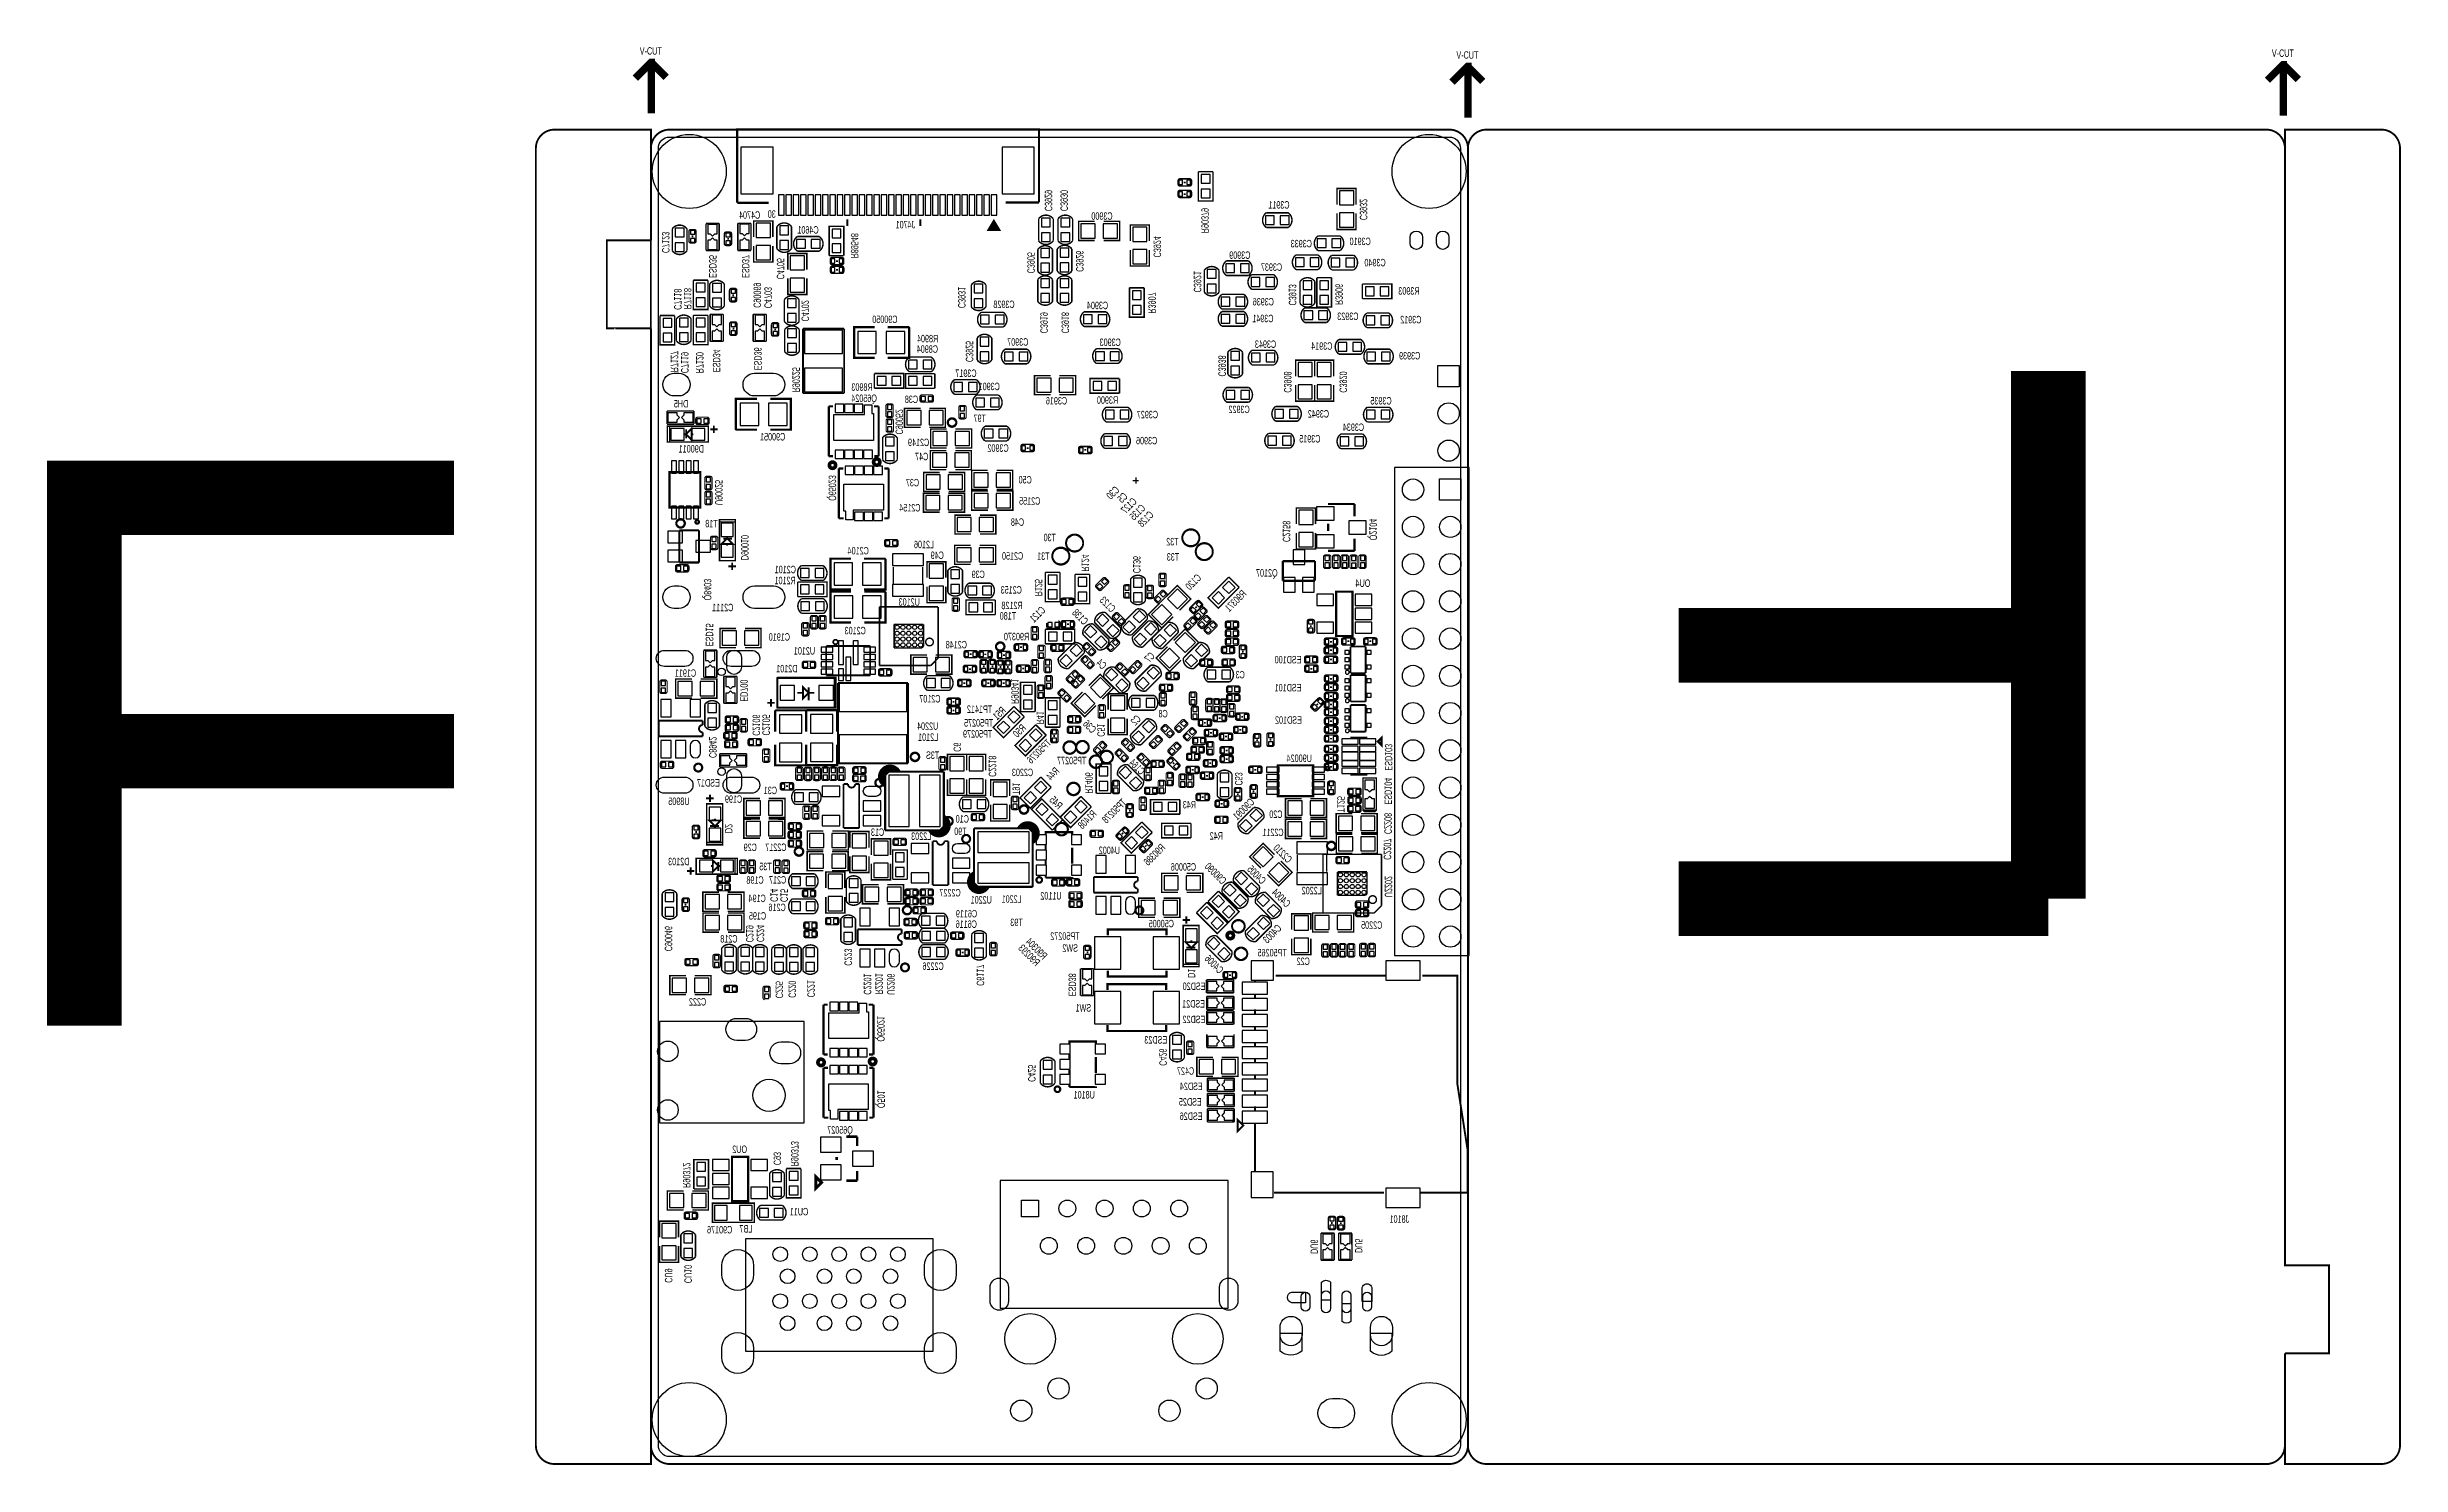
# Model space of a CAD drawing. Extents: x -74 to 86, y -67 to 30.
import ezdxf
from ezdxf.enums import TextEntityAlignment as Align

# ---------------------------------------------------------------- set-up
doc = ezdxf.new("R2010")
doc.units = 0
for name, color, linetype in [('BG_OUTLINE', 3, 'CONTINUOUS'), ('BG_SILKSCREEN_BOTTOM', 2, 'CONTINUOUS'), ('DF_DRAWING_ORIGIN', 4, 'CONTINUOUS'), ('PG_SILKSCREEN_BOTTOM', 6, 'CONTINUOUS'), ('PG_SOLDERMASK_BOTTOM', 5, 'CONTINUOUS'), ('PIN_SOLDERMASK_BOTTOM', 7, 'CONTINUOUS'), ('RD_SILKSCREEN_BOTTOM', 8, 'CONTINUOUS'), ('RKI_ALL', 9, 'CONTINUOUS')]:
    doc.layers.add(name, color=color, linetype=linetype)

msp = doc.modelspace()

# ---------------------------------------------------------------- texts
at = {"layer": 'BG_OUTLINE', "width": 0.7}
for p in [(-33.812226, 29.042106), (21.864574, 28.762706), (77.465174, 28.889706)]:
    msp.add_text('V-CUT', height=0.508, dxfattribs=at).set_placement(p)
at = {"layer": 'BG_SILKSCREEN_BOTTOM', "text_generation_flag": 2, "width": 0.7}
msp.add_text('30', height=0.508, dxfattribs=at).set_placement((-24.539956, 17.917414))
at = {"layer": 'RD_SILKSCREEN_BOTTOM', "text_generation_flag": 2, "width": 0.7}
for s, rotation, p in [('C3929', 270, (-6.1976, 18.36674)), ('C3930', 270, (-5.1308, 18.36674)), ('R90379', 270, (4.4704, 16.8656)), ('C3932', 270, (15.28064, 17.7546)), ('C7123', 270, (-32.297116, 15.512288)), ('R89548', 270, (-19.416268, 15.147798)), ('C3924', 270, (1.2192, 15.2146)), ('ESD35', 270, (-29.083, 13.8176)), ('ESD37', 270, (-26.8478, 13.8176)), ('C4705', 270, (-24.46782, 13.718032)), ('C3905', 270, (-7.3914, 14.12494)), ('C3926', 270, (-4.064, 14.22654)), ('C7118', 270, (-31.4706, 11.6332)), ('R7118', 270, (-30.80131, 11.678158)), ('C90069', 270, (-26.054304, 11.776202)), ('C4703', 270, (-25.31999, 11.747246)), ('C3931', 270, (-12.10818, 11.75258)), ('C3921', 270, (3.9624, 12.82954)), ('C3913', 270, (10.4394, 11.938)), ('R3906', 270, (13.6144, 11.9634)), ('C4702', 270, (-22.7838, 10.8458)), ('C3919', 270, (-6.5024, 10.03554)), ('C3918', 270, (-5.0546, 10.03554)), ('R3907', 270, (0.8636, 11.3792)), ('R7127', 270, (-31.696152, 7.384796)), ('C7119', 270, (-30.995874, 7.316724)), ('R7120', 270, (-29.975556, 7.310628)), ('ESD34', 270, (-28.829, 7.3914)), ('ESD36', 270, (-26.0096, 7.5184)), ('C3925', 270, (-11.5824, 8.0772)), ('C3938', 270, (5.6388, 7.0866)), ('R90225', 270, (-23.405592, 6.006084)), ('C3908', 270, (10.11428, 5.98932)), ('C3920', 270, (13.89888, 5.98932)), ('C90052', 270, (-16.37284, 3.142996)), ('Q65023', 270, (-20.935696, -1.387094)), ('U90025', 270, (-28.6766, -1.6764)), ('C30', 45, (-1.05918, -0.69596)), ('C5', 45, (-0.50292, -1.12776)), ('C127', 45, (0.127, -1.48336)), ('C135', 45, (0.7112, -1.9304)), ('C128', 45, (1.27, -2.3876)), ('C2158', 270, (10.03046, -4.19354)), ('Q2104', 270, (15.940024, -4.079494)), ('D90010', 270, (-26.901394, -5.437886)), ('R124', 270, (-3.683, -6.20776)), ('C136', 270, (-0.1778, -6.32206)), ('C120', 45, (4.5212, -6.6802)), ('Q8403', 270, (-29.4386, -8.1788)), ('R125', 270, (-6.87578, -7.8994)), ('C123', 315, (-1.6764, -9.0424)), ('R90371', 45, (7.5946, -7.7724)), ('C121', 45, (-6.10362, -8.89508)), ('C138', 315, (-3.54584, -9.89838)), ('ESD15', 270, (-29.3116, -11.303)), ('C4', 315, (-2.287524, -12.927838)), ('C7', 45, (1.3462, -12.0142)), ('ED700', 270, (-26.95702, -15.07744)), ('R90341', 270, (-8.48106, -15.23746)), ('C2106', 270, (-26.12136, -17.40662)), ('C2105', 270, (-25.452832, -17.393412)), ('R51', 45, (-8.8011, -15.73276)), ('R41', 270, (-6.760718, -16.631666)), ('C2', 45, (0.4064, -16.3068)), ('C8942', 270, (-29.083, -18.923)), ('R50', 45, (-7.431024, -16.93164)), ('TP50276', 45, (-5.709666, -17.942306)), ('C36', 315, (-2.995422, -17.283938)), ('C51', 270, (-2.6162, -17.4752)), ('C6', 270, (-12.41552, -18.50136)), ('C2218', 270, (-10.018522, -20.211796)), ('C164', 315, (0.332486, -20.125436)), ('ESD103', 270, (16.99006, -19.78914)), ('T91', 270, (-8.39978, -21.44522)), ('R44', 45, (-5.15239, -19.860006)), ('R1406', 270, (-3.43916, -21.3487)), ('C53', 270, (6.772402, -20.799552)), ('ESD104', 270, (16.96466, -22.10054)), ('R45', 315, (-5.29336, -22.466554)), ('R1408', 45, (-2.6162, -22.7838)), ('TP50278', 45, (-0.583438, -22.017228)), ('C90091', 45, (8.14578, -21.97608)), ('T125', 270, (13.73886, -22.6441)), ('D2', 270, (-28.00096, -24.04872)), ('C2208', 270, (16.952214, -24.116284)), ('R90386', 45, (2.06502, -25.08504)), ('C2210', 315, (10.360914, -26.135584)), ('C2207', 270, (16.912082, -25.871932)), ('C90090', 315, (5.88137, -27.587702)), ('C4005', 315, (8.58012, -27.579828)), ('U2202', 270, (16.985742, -28.42514)), ('C14', 270, (-24.906478, -28.738322)), ('C15', 270, (-24.222456, -28.74645)), ('C4004', 315, (10.258806, -29.160216)), ('C90046', 270, (-32.1056, -32.1056)), ('C219', 270, (-26.5684, -31.496)), ('C224', 270, (-25.839166, -31.476442)), ('C4003', 45, (9.994138, -30.582362)), ('C223', 270, (-19.85391, -33.090358)), ('R90293', 315, (-6.830822, -33.15589)), ('R90304', 315, (-6.328918, -32.71647)), ('C2201', 270, (-18.53692, -35.06724)), ('R2201', 270, (-17.74698, -35.04692)), ('U2206', 270, (-16.942054, -35.077908)), ('C6117', 270, (-10.84072, -34.46526)), ('ESD38', 270, (-4.57708, -35.1663)), ('D1', 270, (3.556, -33.91916)), ('C4006', 315, (5.68198, -33.6804)), ('C225', 270, (-24.55037, -35.310826)), ('C220', 270, (-23.668736, -35.282124)), ('C221', 270, (-22.388322, -35.248342)), ('Q65021', 270, (-17.625568, -38.2651)), ('C425', 270, (-7.33552, -41.01338)), ('C426', 270, (1.61036, -39.9161)), ('Q501', 270, (-17.610836, -42.797984)), ('C93', 270, (-24.688038, -46.693074)), ('R90373', 270, (-23.496778, -46.772322)), ('R90372', 270, (-30.867858, -48.238918)), ('DU6', 270, (11.92149, -52.74691)), ('DU5', 270, (14.953742, -52.681886)), ('CU9', 270, (-32.10052, -54.71668)), ('CU10', 270, (-30.7721, -54.74462))]:
    msp.add_text(s, height=0.508, rotation=rotation, dxfattribs=at).set_placement(p)
for s, p in [('C4704', (-25.600406, 17.848834)), ('J4701', (-15.032482, 17.194784)), ('C3900', (-1.5748, 17.78)), ('C3911', (10.4902, 18.542)), ('C4601', (-21.616416, 16.836136)), ('C3933', (12.0142, 15.9004)), ('C3910', (16.0274, 16.0528)), ('C3909', (7.8232, 15.113)), ('C3937', (9.9822, 14.3002)), ('C3940', (17.0434, 14.605)), ('R3903', (19.3548, 12.6746)), ('C90050', (-16.23949, 10.737596)), ('C3928', (-8.255, 11.7602)), ('C3904', (-1.8796, 11.684)), ('C3941', (9.398, 10.795)), ('C3936', (9.4234, 11.938)), ('C3923', (15.191486, 10.943336)), ('C3912', (19.4818, 10.7188)), ('R8904', (-13.466064, 9.423908)), ('C3907', (-7.3152, 9.1948)), ('C3903', (-1.01346, 9.17194)), ('C8904', (-13.480542, 8.709914)), ('C3943', (9.5758, 9.0424)), ('C3914', (13.4112, 8.9154)), ('C3939', (19.4056, 8.255)), ('R8903', (-17.935194, 6.117082)), ('C3917', (-10.84834, 7.0612)), ('C3901', (-9.261856, 6.16077)), ('DH5', (-30.5054, 4.9784)), ('Q65024', (-17.64411, 5.355082)), ('C38', (-14.838426, 5.2832)), ('C3916', (-4.67614, 5.18414)), ('R3900', (-1.19888, 5.2324)), ('C3922', (7.7724, 4.5974)), ('C3935', (17.4498, 5.1816)), ('C90051', (-23.890224, 2.72923)), ('T97', (-10.2108, 3.99034)), ('C3927', (1.524, 4.2418)), ('C3942', (13.1826, 4.2926)), ('C3934', (15.5702, 3.3782)), ('D90011', (-29.4386, 1.90754)), ('C2149', (-14.078204, 2.345436)), ('C47', (-14.139418, 1.382522)), ('C3902', (-8.6614, 1.9558)), ('C3906', (1.4732, 2.4638)), ('C3915', (12.5984, 2.5908)), ('C37', (-14.768322, -0.400812)), ('C50', (-7.0866, -0.2032)), ('C2154', (-14.673072, -2.111502)), ('C2155', (-6.5024, -1.651)), ('T18', (-28.50134, -3.19532)), ('C48', (-7.609078, -3.090672)), ('C2104', (-18.196052, -5.03809)), ('L2106', (-13.752322, -4.618482)), ('T30', (-5.4356, -4.1402)), ('T32', (2.92862, -4.42468)), ('C2101', (-23.1648, -6.3246)), ('C49', (-13.078714, -5.352288)), ('C39', (-10.287, -6.6548)), ('C2150', (-7.669276, -5.398008)), ('T31', (-5.8674, -5.4102)), ('T33', (2.96418, -5.46354)), ('Q2107', (9.6774, -6.5532)), ('R2101', (-23.179532, -7.07136)), ('U2103', (-14.718792, -8.537194)), ('C2153', (-7.7597, -7.71144)), ('C2111', (-27.432, -8.9154)), ('T180', (-8.1534, -9.4869)), ('R2128', (-7.710424, -8.774176)), ('C1910', (-23.5712, -10.922)), ('C2103', (-18.400776, -10.488422)), ('C2148', (-11.505946, -11.448034)), ('R90370', (-7.2644, -10.8966)), ('D2101', (-23.0632, -13.081)), ('U2101', (-21.85924, -11.871452)), ('ESD100', (11.303, -12.4714)), ('C1911', (-29.972, -13.3858)), ('C3', (7.43839, -13.494004)), ('ESD101', (11.303, -14.38148)), ('C2107', (-13.3096, -15.1384)), ('TP1412', (-9.78662, -15.84706)), ('C8', (2.1844, -16.1544)), ('U2204', (-13.462762, -17.00149)), ('L2101', (-13.468858, -17.756124)), ('TP50279', (-9.779, -17.53108)), ('TP50275', (-9.70788, -16.78178)), ('ESD102', (11.3284, -16.5862)), ('T3S', (-13.39342, -18.9865)), ('TP50277', (-3.3655, -19.34972)), ('U90024', (12.009882, -19.196812)), ('ESD17', (-28.3591, -20.87372)), ('C2203', (-6.993636, -20.159472)), ('U8905', (-30.421072, -22.130512)), ('C199', (-26.830274, -21.980144)), ('C31', (-24.455882, -21.388832)), ('R43', (4.1148, -22.36216)), ('C13', (-17.149064, -24.233632)), ('L2203', (-13.942314, -24.510492)), ('T90', (-11.52652, -24.17826)), ('C10', (-11.370564, -23.330408)), ('R42', (5.9436, -24.4856)), ('C2211', (10.082784, -24.248364)), ('C20', (10.0076, -23.0124)), ('C29', (-25.829514, -25.271984)), ('C2217', (-23.809452, -25.26411)), ('U4002', (-1.069594, -25.471374)), ('D2103', (-30.4292, -26.2382)), ('C198', (-25.367742, -27.497786)), ('T35', (-24.8158, -26.57856)), ('C217', (-23.828756, -27.48534)), ('C50006', (4.11734, -26.60396)), ('C194', (-25.2222, -28.7528)), ('C216', (-23.86076, -29.366464)), ('C2227', (-11.932666, -28.36545)), ('U2201', (-9.807448, -28.848812)), ('L2201', (-7.775194, -28.793694)), ('U1102', (-5.0546, -28.575)), ('L2202', (12.687046, -28.219908)), ('C195', (-25.1968, -29.9466)), ('C6116', (-10.82548, -30.50794)), ('C6119', (-10.81278, -29.7942)), ('T93', (-7.70128, -30.38602)), ('C50005', (2.606548, -30.470602)), ('C2205', (16.816578, -30.572202)), ('C218', (-27.146758, -31.510478)), ('TP50272', (-3.82905, -31.319978)), ('SW2', (-3.937, -32.13862)), ('TP50265', (10.30224, -32.45358)), ('C2226', (-13.089636, -33.374076)), ('C22', (11.874754, -33.040066)), ('C222', (-29.28366, -35.804348)), ('ESD20', (4.75996, -34.74466)), ('SW1', (-3.0353, -36.21786)), ('ESD21', (4.7244, -35.941)), ('ESD22', (4.7498, -37.0078)), ('ESD23', (2.14884, -38.39972)), ('C427', (3.987546, -40.52316)), ('U8101', (-2.789428, -42.14622)), ('ESD24', (4.56946, -41.5671)), ('ESD25', (4.50088, -42.62882)), ('ESD26', (4.5593, -43.60672)), ('Q65027', (-19.284442, -44.540932)), ('CU11', (-22.32533, -50.11547)), ('C90176', (-27.50312, -51.346608)), ('LB7', (-26.142442, -51.288696)), ('J8101', (18.6436, -50.6222))]:
    msp.add_text(s, height=0.508, dxfattribs=at).set_placement(p)
for s, p in [('OU4', (15.494, -7.25424)), ('OU2', (-27.002232, -45.861986))]:
    msp.add_text(s, height=0.508, dxfattribs=at).set_placement(p, align=Align.CENTER)

# ---------------------------------------------------------------- blocks, each defined once
blk = doc.blocks.new('FIGURE_CROSS')
for points in [[(-0.5, 0), (0.5, 0)], [(0, 0.5), (0, -0.5)]]:
    blk.add_lwpolyline(points)

# ---------------------------------------------------------------- linework, layer by layer
at = {"layer": 'BG_OUTLINE'}
for points, const_width in [([(-33.024826, 25.028906), (-33.024826, 28.508706), (-33.050226, 28.508706), (-34.117026, 27.441906)], 0.508), ([(-33.024826, 28.508706), (-32.008826, 27.492706)], 0.508), ([(22.651974, 24.749506), (22.651974, 28.229306), (22.626574, 28.229306), (21.559774, 27.162506)], 0.508), ([(22.651974, 28.229306), (23.667974, 27.213306)], 0.508), ([(78.252574, 24.876506), (78.252574, 28.356306), (78.227174, 28.356306), (77.160374, 27.289506)], 0.508), ([(78.252574, 28.356306), (79.268574, 27.340306)], 0.508), ([(-40.896794, -65.801494), (-40.896794, 22.658578)], 0.127), ([(22.651974, 22.658578), (22.651974, -65.801494)], 0.127), ([(23.921974, 23.928578), (77.134974, 23.928578)], 0.127), ([(78.354174, 22.658578), (78.354174, -53.541676)], 0.127), ([(-33.055306, 16.382746), (-36.058348, 16.382746), (-36.058348, 10.382758), (-35.53841, 10.382758)], 0.127), ([(-35.53841, 10.380472), (-35.53841, 10.382758), (-33.055306, 10.382758)], 0.127), ([(62.225174, -28.514294), (62.225174, 7.477506)], 5.08), ([(-46.486826, -1.183894), (-71.683626, -1.183894), (-71.683626, -37.175694)], 5.08), ([(37.028374, -11.242294), (62.225174, -11.242294)], 5.08), ([(-46.486826, -18.455894), (-71.683626, -18.455894)], 5.08), ([(37.028374, -28.514294), (62.225174, -28.514294)], 5.08), ([(78.357222, -59.525154), (81.356454, -59.525154), (81.356454, -53.522118), (81.354676, -53.522118), (81.354676, -53.525674), (78.355444, -53.525674), (78.355444, -53.247036)], 0.127), ([(77.287374, -67.071494), (23.921974, -67.071494)], 0.127)]:
    msp.add_lwpolyline(points, dxfattribs=dict(at, const_width=const_width))
at = {"layer": 'BG_OUTLINE', "const_width": 0.127}
for points in [[(-40.896794, 22.658578, -0.414214), (-39.626794, 23.928578), (-33.050226, 23.928578), (-33.050226, 22.658578)], [(-33.050226, 16.384778), (-33.050226, 22.658578, -0.414214), (-31.780226, 23.928578)], [(-31.805626, 23.928578), (21.381974, 23.928578, -0.414214), (22.651974, 22.658578)], [(22.651974, 22.658578), (22.651974, -65.801494, -0.414214), (21.381974, -67.071494), (-31.780226, -67.071494)], [(23.921974, 23.928578, 0.414214), (22.651974, 22.658578)], [(77.084174, 23.928578, -0.414214), (78.354174, 22.658578), (78.354174, 23.928578), (84.930742, 23.928578, -0.414214), (86.200742, 22.658578), (86.200742, -65.801494, -0.414214), (84.930742, -67.071494), (78.354174, -67.071494), (78.354174, -59.51855)], [(-31.780226, -67.071494, -0.414214), (-33.050226, -65.801494), (-33.050226, 10.360406)], [(-33.050226, -65.801494), (-33.050226, -67.071494), (-39.626794, -67.071494, -0.414214), (-40.896794, -65.801494)], [(22.651974, -65.801494, 0.414214), (23.921974, -67.071494)], [(77.084174, -67.071494, 0.414214), (78.354174, -65.801494)]]:
    msp.add_lwpolyline(points, format="xyb", dxfattribs=at)
at = {"layer": 'BG_OUTLINE'}
for points in [[(22.651974, -65.801494, -0.414214), (21.381974, -67.071494), (-31.780226, -67.071494, -0.414214), (-33.050226, -65.801494), (-33.050226, 22.658578, -0.414214), (-31.780226, 23.928578), (21.381974, 23.928578, -0.414214), (22.651974, 22.658578)], [(21.381974, 23.928578), (-31.780226, 23.928578, 0.414214), (-33.050226, 22.658578), (-33.050226, -65.801494, 0.414214), (-31.780226, -67.071494), (21.381974, -67.071494, 0.414214), (22.651974, -65.801494), (22.651974, 22.658578, 0.414214)]]:
    msp.add_lwpolyline(points, format="xyb", close=True, dxfattribs=at)
at = {"layer": 'PG_SILKSCREEN_BOTTOM'}
for points, const_width in [([(-27.172666, 18.951702), (-27.172666, 23.950422), (-6.593586, 23.930102), (-6.593586, 18.972022)], 0.1524), ([(4.267708, 21.066506), (5.268468, 21.066506)], 0.09906), ([(5.268468, 21.066506), (5.268468, 19.064986), (4.267708, 19.064986), (4.267708, 21.066506)], 0.09906), ([(3.342132, 19.475196), (3.342132, 19.586956)], 0.12954), ([(3.343402, 20.26539), (3.343402, 20.37715)], 0.12954), ([(3.801872, 19.416776), (3.801872, 19.665696)], 0.09906), ([(3.803142, 20.20697), (3.803142, 20.45589)], 0.09906), ([(15.02664, 18.81632), (15.02664, 19.91614), (13.72616, 19.91614), (13.72616, 18.81632)], 0.09906), ([(-25.013666, 18.931382), (-27.162506, 18.931382)], 0.1524), ([(-27.162506, 18.931382), (-26.784046, 18.931382)], 0.1524), ([(-26.044398, 16.596614), (-26.044398, 17.696434), (-24.743918, 17.696434), (-24.743918, 16.596614)], 0.09906), ([(-19.664426, 17.801082), (-19.664426, 17.351502)], 0.14986), ([(-14.683486, 17.811242), (-14.683486, 17.361662)], 0.14986), ([(-10.050526, 17.087342), (-9.288526, 17.087342), (-9.669526, 17.722342), (-10.050526, 17.087342), (-9.923526, 17.087342), (-9.923526, 17.188942), (-9.415526, 17.188942), (-9.466326, 17.290542), (-9.847326, 17.290542), (-9.796526, 17.366742), (-9.517126, 17.366742), (-9.669526, 17.595342), (-9.771126, 17.442942), (-9.644126, 17.442942)], 0.127), ([(-7.124446, 18.961862), (-6.593586, 18.961862), (-8.871966, 18.961862)], 0.1524), ([(-6.62178, 16.3449), (-6.62178, 17.8435)], 0.09906), ([(-5.62102, 17.8435), (-5.62102, 16.3449)], 0.09906), ([(-5.30098, 16.3449), (-5.30098, 17.8435)], 0.09906), ([(-4.30022, 17.8435), (-4.30022, 16.3449)], 0.09906), ([(-2.78892, 16.36776), (-3.88874, 16.36776), (-3.88874, 17.66824), (-2.78892, 17.66824)], 0.09906), ([(-2.18948, 16.36776), (-1.08966, 16.36776), (-1.08966, 17.66824), (-2.18948, 17.66824)], 0.09906), ([(8.9027, 18.25498), (10.4013, 18.25498)], 0.09906), ([(15.02664, 18.21688), (15.02664, 17.11706), (13.72616, 17.11706), (13.72616, 18.21688)], 0.09906), ([(-31.597092, 15.665196), (-31.597092, 17.163796)], 0.09906), ([(-30.596332, 17.163796), (-30.596332, 15.665196)], 0.09906), ([(-30.09392, 17.110456), (-30.34284, 17.110456)], 0.09906), ([(-30.15234, 16.650716), (-30.2641, 16.650716)], 0.12954), ([(-29.303218, 17.528032), (-28.403042, 17.528032)], 0.100076), ([(-29.30017, 15.686278), (-29.30271, 17.525238)], 0.100076), ([(-28.40355, 17.530318), (-28.40355, 15.681198)], 0.100076), ([(-27.67457, 16.93799), (-27.92349, 16.93799)], 0.09906), ([(-27.73299, 16.47825), (-27.84475, 16.47825)], 0.12954), ([(-27.130248, 17.532096), (-26.230072, 17.532096)], 0.100076), ([(-27.1272, 15.690342), (-27.12974, 17.529302)], 0.100076), ([(-26.23058, 17.534382), (-26.23058, 15.685262)], 0.100076), ([(-24.467312, 15.811246), (-24.467312, 17.309846)], 0.09906), ([(-23.466552, 17.309846), (-23.466552, 15.811246)], 0.09906), ([(-23.071074, 16.641826), (-21.572474, 16.641826)], 0.09906), ([(-20.901406, 15.337536), (-20.901406, 17.339056), (-19.900646, 17.339056), (-19.900646, 15.337536)], 0.09906), ([(0.92964, 16.32712), (0.92964, 17.42694), (-0.37084, 17.42694), (-0.37084, 16.32712)], 0.09906), ([(10.4013, 17.25422), (8.9027, 17.25422)], 0.09906), ([(12.4333, 16.68018), (13.9319, 16.68018)], 0.09906), ([(-28.403042, 15.683484), (-29.303218, 15.683484)], 0.100076), ([(-26.230072, 15.687548), (-27.130248, 15.687548)], 0.100076), ([(-26.044398, 15.997174), (-26.044398, 14.897354), (-24.743918, 14.897354), (-24.743918, 15.997174)], 0.09906), ([(-23.722076, 14.380972), (-23.722076, 15.480792), (-22.421596, 15.480792), (-22.421596, 14.380972)], 0.09906), ([(-21.572474, 15.641066), (-23.071074, 15.641066)], 0.09906), ([(-19.900646, 15.337536), (-20.901406, 15.337536)], 0.09906), ([(-20.36826, 14.901672), (-20.36826, 15.013432)], 0.12954), ([(-20.363688, 14.306296), (-20.363688, 14.418056)], 0.12954), ([(-19.90852, 14.843252), (-19.90852, 15.092172)], 0.09906), ([(-19.903948, 14.247876), (-19.903948, 14.496796)], 0.09906), ([(-6.67258, 14.2621), (-6.67258, 15.7607)], 0.09906), ([(-5.67182, 15.7607), (-5.67182, 14.2621)], 0.09906), ([(-5.35178, 14.2875), (-5.35178, 15.7861)], 0.09906), ([(-4.35102, 15.7861), (-4.35102, 14.2875)], 0.09906), ([(0.92964, 15.72768), (0.92964, 14.62786), (-0.37084, 14.62786), (-0.37084, 15.72768)], 0.09906), ([(6.1849, 14.97838), (7.6835, 14.97838)], 0.09906), ([(10.9347, 15.38478), (12.4333, 15.38478)], 0.09906), ([(13.9319, 15.67942), (12.4333, 15.67942)], 0.09906), ([(13.3731, 15.35938), (14.8717, 15.35938)], 0.09906), ([(-30.15869, 13.65885), (-29.15793, 13.65885)], 0.09906), ([(-29.15793, 13.65885), (-29.15793, 11.65733), (-30.15869, 11.65733), (-30.15869, 13.65885)], 0.09906), ([(-29.049472, 11.895582), (-29.049472, 13.394182)], 0.09906), ([(-28.048712, 13.394182), (-28.048712, 11.895582)], 0.09906), ([(-27.323034, 13.093954), (-27.571954, 13.093954)], 0.09906), ([(-23.722076, 13.781532), (-23.722076, 12.681712), (-22.421596, 12.681712), (-22.421596, 13.781532)], 0.09906), ([(-11.21156, 11.84148), (-11.21156, 13.34008)], 0.09906), ([(-10.2108, 13.34008), (-10.2108, 11.84148)], 0.09906), ([(-6.67258, 12.2047), (-6.67258, 13.7033)], 0.09906), ([(-5.67182, 13.7033), (-5.67182, 12.2047)], 0.09906), ([(-5.35178, 12.2047), (-5.35178, 13.7033)], 0.09906), ([(-4.35102, 13.7033), (-4.35102, 12.2047)], 0.09906), ([(-0.42418, 13.14196), (0.57658, 13.14196)], 0.09906), ([(0.57658, 13.14196), (0.57658, 11.14044), (-0.42418, 11.14044), (-0.42418, 13.14196)], 0.09906), ([(4.68122, 12.8397), (4.68122, 14.3383)], 0.09906), ([(5.68198, 14.3383), (5.68198, 12.8397)], 0.09906), ([(7.6835, 13.97762), (6.1849, 13.97762)], 0.09906), ([(7.9121, 14.03858), (9.4107, 14.03858)], 0.09906), ([(9.4107, 13.03782), (7.9121, 13.03782)], 0.09906), ([(12.4333, 14.38402), (10.9347, 14.38402)], 0.09906), ([(11.20902, 12.0777), (11.20902, 13.5763)], 0.09906), ([(12.20978, 13.5763), (12.20978, 12.0777)], 0.09906), ([(12.35202, 13.82776), (13.35278, 13.82776)], 0.09906), ([(13.35278, 13.82776), (13.35278, 11.82624), (12.35202, 11.82624), (12.35202, 13.82776)], 0.09906), ([(14.8717, 14.35862), (13.3731, 14.35862)], 0.09906), ([(15.45844, 12.40282), (15.45844, 13.40358)], 0.09906), ([(15.45844, 13.40358), (17.45996, 13.40358), (17.45996, 12.40282), (15.45844, 12.40282)], 0.09906), ([(-32.428434, 11.250422), (-31.427674, 11.250422)], 0.09906), ([(-31.427674, 11.250422), (-31.427674, 9.248902), (-32.428434, 9.248902), (-32.428434, 11.250422)], 0.09906), ([(-30.157674, 11.270234), (-29.156914, 11.270234)], 0.09906), ([(-29.156914, 11.270234), (-29.156914, 9.268714), (-30.157674, 9.268714), (-30.157674, 11.270234)], 0.09906), ([(-29.016706, 11.337544), (-28.11653, 11.337544)], 0.100076), ([(-29.013658, 9.49579), (-29.016198, 11.33475)], 0.100076), ([(-28.117038, 11.33983), (-28.117038, 9.49071)], 0.100076), ([(-27.381454, 12.634214), (-27.493214, 12.634214)], 0.12954), ([(-26.086308, 11.331448), (-25.186132, 11.331448)], 0.100076), ([(-26.08326, 9.489694), (-26.0858, 11.328654)], 0.100076), ([(-25.18664, 11.333734), (-25.18664, 9.484614)], 0.100076), ([(-23.950168, 10.837672), (-23.950168, 12.336272)], 0.09906), ([(-22.949408, 12.336272), (-22.949408, 10.837672)], 0.09906), ([(-10.5283, 11.47318), (-9.0297, 11.47318)], 0.09906), ([(-3.5179, 11.49858), (-2.0193, 11.49858)], 0.09906), ([(5.8801, 12.69238), (7.3787, 12.69238)], 0.09906), ([(7.3787, 11.69162), (5.8801, 11.69162)], 0.09906), ([(5.8801, 11.52398), (7.3787, 11.52398)], 0.09906), ([(11.523726, 11.773916), (13.022326, 11.773916)], 0.09906), ([(15.7607, 11.42238), (17.2593, 11.42238)], 0.09906), ([(-31.315152, 9.529064), (-31.315152, 11.027664)], 0.09906), ([(-30.314392, 11.027664), (-30.314392, 9.529064)], 0.09906), ([(-27.31262, 10.81151), (-27.56154, 10.81151)], 0.09906), ([(-27.37104, 10.35177), (-27.4828, 10.35177)], 0.12954), ([(-24.459438, 10.7569), (-24.708358, 10.7569)], 0.09906), ([(-24.517858, 10.29716), (-24.629618, 10.29716)], 0.12954), ([(-23.936452, 8.794242), (-23.936452, 10.292842)], 0.09906), ([(-22.935692, 10.292842), (-22.935692, 8.794242)], 0.09906), ([(-22.680168, 10.353294), (-22.680168, 5.953506)], 0.127), ([(-19.880072, 10.353294), (-22.680168, 10.353294)], 0.127), ([(-19.880072, 5.953506), (-19.880072, 10.353294)], 0.127), ([(-17.799304, 10.46099), (-19.198844, 10.46099), (-19.198844, 8.36295), (-17.799304, 8.36295)], 0.14986), ([(-16.900144, 10.46099), (-15.500604, 10.46099), (-15.449804, 10.41273), (-15.449804, 8.36295), (-16.900144, 8.36295)], 0.14986), ([(-10.81278, 8.2169), (-10.81278, 9.7155)], 0.09906), ([(-9.0297, 10.47242), (-10.5283, 10.47242)], 0.09906), ([(-9.81202, 9.7155), (-9.81202, 8.2169)], 0.09906), ([(-2.0193, 10.49782), (-3.5179, 10.49782)], 0.09906), ([(7.3787, 10.52322), (5.8801, 10.52322)], 0.09906), ([(13.022326, 10.773156), (11.523726, 10.773156)], 0.09906), ([(13.8557, 9.61898), (15.3543, 9.61898)], 0.09906), ([(17.2593, 10.42162), (15.7607, 10.42162)], 0.09906), ([(-28.11653, 9.492996), (-29.016706, 9.492996)], 0.100076), ([(-25.186132, 9.4869), (-26.086308, 9.4869)], 0.100076), ([(-15.439898, 8.41629), (-13.941298, 8.41629)], 0.09906), ([(-8.9027, 8.95858), (-7.4041, 8.95858)], 0.09906), ([(-2.6797, 8.98398), (-1.1811, 8.98398)], 0.09906), ([(-1.1811, 7.98322), (-2.6797, 7.98322)], 0.09906), ([(6.28142, 7.2517), (6.28142, 8.7503)], 0.09906), ([(7.28218, 8.7503), (7.28218, 7.2517)], 0.09906), ([(7.9375, 8.88238), (9.4361, 8.88238)], 0.09906), ([(12.20724, 7.10692), (12.20724, 8.20674), (10.90676, 8.20674), (10.90676, 7.10692)], 0.09906), ([(13.50264, 7.10692), (13.50264, 8.20674), (12.20216, 8.20674), (12.20216, 7.10692)], 0.09906), ([(15.3543, 8.61822), (13.8557, 8.61822)], 0.09906), ([(15.8115, 8.95858), (17.3101, 8.95858)], 0.09906), ([(-17.822418, 6.29412), (-17.822418, 7.29488)], 0.09906), ([(-17.822418, 7.29488), (-15.820898, 7.29488), (-15.820898, 6.29412), (-17.822418, 6.29412)], 0.09906), ([(-13.69695, 6.28904), (-15.69847, 6.28904), (-15.69847, 7.2898), (-13.69695, 7.2898)], 0.09906), ([(-13.941298, 7.41553), (-15.439898, 7.41553)], 0.09906), ([(-13.69695, 7.2898), (-13.69695, 6.28904)], 0.09906), ([(-12.3571, 6.87578), (-10.8585, 6.87578)], 0.09906), ([(-7.4041, 7.95782), (-8.9027, 7.95782)], 0.09906), ([(-5.79882, 7.15264), (-6.89864, 7.15264), (-6.89864, 5.85216), (-5.79882, 5.85216)], 0.09906), ([(-5.19938, 7.15264), (-4.09956, 7.15264), (-4.09956, 5.85216), (-5.19938, 5.85216)], 0.09906), ([(-1.10744, 5.95122), (-3.10896, 5.95122), (-3.10896, 6.95198), (-1.10744, 6.95198)], 0.09906), ([(-1.10744, 6.95198), (-1.10744, 5.95122)], 0.09906), ([(9.4361, 7.88162), (7.9375, 7.88162)], 0.09906), ([(12.20724, 6.50748), (12.20724, 5.40766), (10.90676, 5.40766), (10.90676, 6.50748)], 0.09906), ([(13.50264, 6.50748), (13.50264, 5.40766), (12.20216, 5.40766), (12.20216, 6.50748)], 0.09906), ([(17.3101, 7.95782), (15.8115, 7.95782)], 0.09906), ([(-25.818084, 3.465576), (-27.217624, 3.465576), (-27.268424, 3.513836), (-27.268424, 5.563616), (-25.818084, 5.563616)], 0.14986), ([(-24.918924, 3.465576), (-23.519384, 3.465576), (-23.519384, 5.563616), (-24.918924, 5.563616)], 0.14986), ([(-22.680168, 5.953506), (-19.880072, 5.953506)], 0.127), ([(-20.924012, 5.054092), (-20.635976, 5.054092)], 0.150114), ([(-20.924012, 1.654048), (-20.924012, 5.054092)], 0.150114), ([(-17.523968, 5.054092), (-17.850358, 5.054092)], 0.150114), ([(-17.523968, 1.654048), (-17.523968, 5.054092)], 0.150114), ([(-14.67231, 4.917694), (-15.76451, 4.917694), (-15.76451, 3.629914), (-14.67231, 3.629914)], 0.09906), ([(-14.06271, 4.917694), (-12.97305, 4.917694), (-12.97305, 3.629914), (-14.06271, 3.629914)], 0.09906), ([(-13.78966, 5.46862), (-13.78966, 5.70738)], 0.07874), ([(-10.8585, 5.87502), (-12.3571, 5.87502)], 0.09906), ([(-10.860278, 5.823712), (-9.361678, 5.823712)], 0.09906), ([(-9.361678, 4.822952), (-10.860278, 4.822952)], 0.09906), ([(-2.0193, 4.99618), (-0.5207, 4.99618)], 0.09906), ([(6.2103, 6.34238), (7.7089, 6.34238)], 0.09906), ([(7.7089, 5.34162), (6.2103, 5.34162)], 0.09906), ([(9.5377, 5.04698), (11.0363, 5.04698)], 0.09906), ([(15.7861, 4.99618), (17.2847, 4.99618)], 0.09906), ([(-30.11424, 3.84302), (-31.96336, 3.84302)], 0.100076), ([(-31.961074, 3.842512), (-31.961074, 4.742688)], 0.100076), ([(-31.95828, 4.73964), (-30.11932, 4.74218)], 0.100076), ([(-31.78048, 3.7084), (-31.78048, 2.64922), (-31.79064, 2.6289)], 0.09906), ([(-30.66034, 3.1496), (-30.78988, 3.1496)], 0.12954), ([(-30.65018, 3.48996), (-30.65018, 2.88036)], 0.12954), ([(-30.28188, 3.1496), (-30.15996, 3.1496)], 0.12954), ([(-30.116526, 4.742688), (-30.116526, 3.842512)], 0.100076), ([(-29.08046, 3.94462), (-29.08046, 4.18338)], 0.07874), ([(-28.5115, 3.48996), (-29.01188, 3.48996)], 0.12954), ([(-28.5115, 3.48996), (-29.01188, 3.48996)], 0.12954), ([(-28.76042, 3.74904), (-28.76042, 3.2385)], 0.12954), ([(-28.76042, 3.74904), (-28.76042, 3.2385)], 0.12954), ([(-16.89862, 4.30149), (-16.65986, 4.30149)], 0.07874), ([(-16.886682, 3.291078), (-16.647922, 3.291078)], 0.07874), ([(-12.886182, 3.514852), (-13.986002, 3.514852), (-13.986002, 2.214372), (-12.886182, 2.214372)], 0.09906), ([(-12.286742, 3.514852), (-11.186922, 3.514852), (-11.186922, 2.214372), (-12.286742, 2.214372)], 0.09906), ([(-11.93165, 4.197858), (-11.69289, 4.197858)], 0.07874), ([(-10.2743, 3.70078), (-8.7757, 3.70078)], 0.09906), ([(-2.1209, 3.19278), (-0.6223, 3.19278)], 0.09906), ([(-0.5207, 3.99542), (-2.0193, 3.99542)], 0.09906), ([(9.0551, 3.21564), (10.5537, 3.21564)], 0.09906), ([(11.0363, 4.04622), (9.5377, 4.04622)], 0.09906), ([(13.9827, 3.16738), (15.4813, 3.16738)], 0.09906), ([(17.2847, 3.99542), (15.7861, 3.99542)], 0.09906), ([(-20.63623, 1.654048), (-20.924012, 1.654048)], 0.150114), ([(-17.824958, 1.654048), (-17.523968, 1.654048)], 0.150114), ([(-17.258538, 1.411986), (-17.258538, 2.910586)], 0.09906), ([(-16.257778, 2.910586), (-16.257778, 1.411986)], 0.09906), ([(-12.901168, 2.040128), (-14.000988, 2.040128), (-14.000988, 0.739648), (-12.901168, 0.739648)], 0.09906), ([(-12.301728, 2.040128), (-11.201908, 2.040128), (-11.201908, 0.739648), (-12.301728, 0.739648)], 0.09906), ([(-8.7757, 2.70002), (-10.2743, 2.70002)], 0.09906), ([(-7.366, 2.14884), (-7.366, 2.2606)], 0.12954), ([(-6.90626, 2.09042), (-6.90626, 2.33934)], 0.09906), ([(-3.88874, 2.1971), (-3.88874, 1.94818)], 0.09906), ([(-3.429, 2.13868), (-3.429, 2.02692)], 0.12954), ([(-0.6223, 2.19202), (-2.1209, 2.19202)], 0.09906), ([(10.5537, 2.21488), (9.0551, 2.21488)], 0.09906), ([(15.4813, 2.16662), (13.9827, 2.16662)], 0.09906), ([(-29.01442, 0.28194), (-29.25318, 0.28194)], 0.07874), ([(-20.24507, 0.823722), (-20.24507, -2.576322)], 0.150114), ([(-19.94408, 0.823722), (-20.24507, 0.823722)], 0.150114), ([(-17.132808, 0.823722), (-16.845026, 0.823722)], 0.150114), ([(-16.845026, 0.823722), (-16.845026, -2.576322)], 0.150114), ([(-13.362432, 0.546608), (-14.454632, 0.546608), (-14.454632, -0.743966), (-13.362432, -0.743712)], 0.09906), ([(-12.752832, 0.546608), (-11.663172, 0.546608), (-11.663172, -0.743712), (-12.752832, -0.743712)], 0.09906), ([(-10.087356, -0.611378), (-11.177016, -0.611378), (-11.177016, 0.689102), (-10.087356, 0.689102)], 0.09906), ([(-9.477756, -0.611378), (-8.385556, -0.611378), (-8.385556, 0.689102), (-9.477756, 0.689102)], 0.09906), ([(-13.36929, -0.862584), (-14.46911, -0.862584), (-14.46911, -2.163064), (-13.36929, -2.163064)], 0.09906), ([(-12.76985, -0.862584), (-11.67003, -0.862584), (-11.67003, -2.163064), (-12.76985, -2.163064)], 0.09906), ([(-10.07872, -2.02184), (-11.17854, -2.02184), (-11.17854, -0.72136), (-10.07872, -0.72136)], 0.09906), ([(-9.47928, -2.02184), (-8.37946, -2.02184), (-8.37946, -0.72136), (-9.47928, -0.72136)], 0.09906), ([(14.91996, -1.6002), (13.12164, -1.6002)], 0.14986), ([(14.91996, -2.44094), (14.91996, -1.6002)], 0.14986), ([(-29.25318, -1.65354), (-29.01442, -1.65354)], 0.07874), ([(-27.297634, -2.829306), (-28.356814, -2.829306), (-28.377134, -2.819146)], 0.09906), ([(-20.24507, -2.576322), (-19.91868, -2.576322)], 0.150114), ([(-16.845026, -2.576322), (-17.133062, -2.576322)], 0.150114), ([(-11.236198, -3.654298), (-12.325858, -3.654298), (-12.325858, -2.363978), (-11.236198, -2.363978)], 0.09906), ([(-10.626598, -3.654298), (-9.534398, -3.654298), (-9.534398, -2.363978), (-10.626598, -2.363978)], 0.09906), ([(10.95756, -2.97688), (10.95756, -1.87706), (12.25804, -1.87706), (12.25804, -2.97688)], 0.09906), ([(13.12164, -3.44932), (13.12164, -2.95148)], 0.14986), ([(-31.112714, -3.399028), (-29.771594, -3.399028)], 0.14986), ([(-31.112714, -5.598668), (-31.112714, -3.399028)], 0.14986), ([(-29.771594, -3.399028), (-29.771594, -5.598668)], 0.14986), ([(-28.625546, -3.796284), (-28.864306, -3.796284)], 0.07874), ([(-27.516074, -3.959606), (-28.125674, -3.959606)], 0.12954), ([(-27.856434, -3.949446), (-27.856434, -3.819906)], 0.12954), ([(-27.856434, -4.327906), (-27.856434, -4.449826)], 0.12954), ([(-16.203676, -4.388612), (-16.203676, -4.149852)], 0.07874), ([(-11.24585, -5.720588), (-12.34567, -5.720588), (-12.34567, -4.420362), (-11.246104, -4.420108)], 0.09906), ([(-10.64641, -5.720842), (-9.546844, -5.720588), (-9.546844, -4.420362), (-10.64641, -4.420108)], 0.09906), ([(10.95756, -3.57632), (10.95756, -4.67614), (12.25804, -4.67614), (12.25804, -3.57632)], 0.09906), ([(14.91996, -4.8006), (13.12164, -4.8006)], 0.14986), ([(14.91996, -3.95986), (14.91996, -4.8006)], 0.14986), ([(-31.379922, -5.869686), (-31.379922, -6.108446)], 0.07874), ([(-29.771594, -5.598668), (-31.112714, -5.598668)], 0.14986), ([(-27.256994, -5.849366), (-27.767534, -5.849366)], 0.12954), ([(-27.256994, -5.849366), (-27.767534, -5.849366)], 0.12954), ([(-27.516074, -6.098286), (-27.516074, -5.597906)], 0.12954), ([(-27.516074, -6.098286), (-27.516074, -5.597906)], 0.12954), ([(-22.801834, -5.811012), (-21.303234, -5.811012)], 0.09906), ([(-19.41449, -5.332984), (-20.81403, -5.332984), (-20.81403, -7.431024), (-19.41449, -7.431024)], 0.14986), ([(-18.51533, -5.332984), (-17.11579, -5.332984), (-17.06499, -5.381244), (-17.06499, -7.431024), (-18.51533, -7.431024)], 0.14986), ([(-16.520668, -7.031736), (-16.520668, -5.891022)], 0.100076), ([(-14.520672, -7.031736), (-14.520672, -5.891022)], 0.100076), ([(-14.23289, -6.633464), (-14.23289, -5.54355), (-12.94257, -5.54355), (-12.942316, -6.63321)], 0.09906), ([(-12.809474, -7.631176), (-12.809474, -6.132322)], 0.09906), ([(-11.808714, -6.132322), (-11.808714, -7.631176)], 0.09906), ([(-6.16458, -6.26364), (-5.16382, -6.26364)], 0.09906), ([(-5.16382, -6.26364), (-5.16382, -8.26516), (-6.16458, -8.26516), (-6.16458, -6.26364)], 0.09906), ([(-4.13258, -6.40588), (-3.13182, -6.40588)], 0.09906), ([(-3.13182, -6.40588), (-3.13182, -8.4074), (-4.13258, -8.4074), (-4.13258, -6.40588)], 0.09906), ([(10.02538, -5.50164), (12.22502, -5.50164)], 0.14986), ([(10.02538, -6.84276), (10.02538, -5.50164)], 0.14986), ([(12.22502, -5.50164), (12.22502, -6.84276)], 0.14986), ([(13.17498, -5.07746), (12.93622, -5.07746)], 0.07874), ([(13.54582, -5.99694), (13.78458, -5.99694)], 0.07874), ([(14.36878, -5.07746), (14.13002, -5.07746)], 0.07874), ([(14.9733, -5.08508), (14.73454, -5.08508)], 0.07874), ([(15.587726, -5.07746), (15.336266, -5.07746)], 0.07874), ([(-23.05304, -7.92226), (-23.05304, -6.9215)], 0.09906), ([(-23.05304, -6.9215), (-21.05152, -6.9215), (-21.05152, -7.92226), (-23.05304, -7.92226)], 0.09906), ([(-21.303234, -6.811772), (-22.801834, -6.811772)], 0.09906), ([(-22.782022, -8.064246), (-21.283422, -8.064246)], 0.09906), ([(-19.40814, -7.584694), (-20.80768, -7.584694), (-20.80768, -9.682734), (-19.40814, -9.682734)], 0.14986), ([(-18.50898, -7.584694), (-17.10944, -7.584694), (-17.05864, -7.632954), (-17.05864, -9.682734), (-18.50898, -9.682734)], 0.14986), ([(-14.23289, -7.243064), (-14.23289, -8.33501), (-12.94257, -8.33501), (-12.94257, -7.243064)], 0.09906), ([(-11.386566, -7.001764), (-9.887966, -7.001764)], 0.09906), ([(-9.887966, -8.002524), (-11.386566, -8.002524)], 0.09906), ([(-2.695448, -7.301992), (-2.526792, -7.470648)], 0.07874), ([(-0.70358, -8.02894), (-0.46482, -8.02894)], 0.07874), ([(-0.34798, -8.2169), (-0.34798, -6.7183)], 0.09906), ([(0.65278, -6.7183), (0.65278, -8.2169)], 0.09906), ([(0.84582, -8.05434), (1.08458, -8.05434)], 0.07874), ([(1.70942, -7.24154), (1.94818, -7.24154)], 0.07874), ([(2.98323, -8.858504), (3.760724, -8.080756), (2.841244, -7.161276), (2.063496, -7.93877)], 0.09906), ([(7.055866, -7.291578), (5.640578, -8.706866), (4.932934, -7.999222), (6.348222, -6.583934)], 0.09906), ([(6.348222, -6.583934), (7.055866, -7.291578)], 0.09906), ([(12.22502, -6.84276), (10.02538, -6.84276)], 0.14986), ([(-21.283422, -9.065006), (-22.782022, -9.065006)], 0.09906), ([(-17.469612, -8.617458), (-17.469612, -12.617958)], 0.09906), ([(-13.471652, -8.617458), (-17.469612, -8.617458)], 0.09906), ([(-13.471652, -12.117578), (-13.471652, -8.617458)], 0.09906), ([(-12.38758, -8.91794), (-12.14882, -8.91794)], 0.07874), ([(-9.572752, -9.150858), (-11.574272, -9.150858), (-11.574272, -8.150098), (-9.572752, -8.150098)], 0.09906), ([(-9.572752, -8.150098), (-9.572752, -9.150858)], 0.09906), ([(-5.11302, -8.14832), (-5.11302, -8.38708)], 0.07874), ([(-2.081022, -8.996934), (-1.021334, -10.056622)], 0.09906), ([(-1.383792, -9.039352), (-1.552448, -9.208008)], 0.07874), ([(-0.979424, -9.821926), (0.082042, -8.76046)], 0.09906), ([(0.789686, -9.468104), (-0.27178, -10.52957)], 0.09906), ([(-0.218694, -10.651236), (0.842772, -9.58977)], 0.09906), ([(2.559304, -9.28243), (1.781556, -10.059924), (0.862076, -9.140444), (1.63957, -8.362696)], 0.09906), ([(1.292352, -8.165592), (1.461008, -8.334248)], 0.07874), ([(4.010152, -9.308592), (4.178808, -9.477248)], 0.07874), ([(4.15798, -8.67918), (4.078986, -8.600186)], 0.12954), ([(4.524248, -8.395208), (4.348226, -8.21944)], 0.09906), ([(5.083048, -9.411208), (4.914392, -9.242552)], 0.07874), ([(-27.24912, -10.09396), (-28.34894, -10.09396), (-28.34894, -11.39444), (-27.24912, -11.39444)], 0.09906), ([(-26.64968, -10.09396), (-25.54986, -10.09396), (-25.54986, -11.39444), (-26.64968, -11.39444)], 0.09906), ([(-22.644608, -10.605516), (-22.405848, -10.605516)], 0.07874), ([(-22.051518, -10.125202), (-21.812758, -10.125202)], 0.07874), ([(-21.472144, -10.124694), (-21.233384, -10.124694)], 0.07874), ([(-18.096992, -11.289284), (-21.09724, -11.289284)], 0.119888), ([(-21.09724, -11.289284), (-21.09724, -13.28928)], 0.119888), ([(-18.096992, -13.28928), (-18.096992, -11.289284)], 0.119888), ([(-16.471392, -9.816338), (-16.471392, -11.416538)], 0.09906), ([(-14.469872, -9.816338), (-16.471392, -9.816338)], 0.09906), ([(-14.469872, -11.317478), (-14.469872, -9.816338)], 0.09906), ([(-8.28294, -11.25982), (-8.28294, -11.50874)], 0.09906), ([(-6.76402, -9.95426), (-7.00278, -9.95426)], 0.07874), ([(-6.15696, -11.14298), (-6.15696, -10.14222)], 0.09906), ([(-6.15696, -10.14222), (-4.15544, -10.14222), (-4.15544, -11.14298), (-6.15696, -11.14298)], 0.09906), ([(-6.07314, -9.71042), (-6.07314, -9.94918)], 0.07874), ([(-5.277866, -12.114022), (-4.218178, -11.054334)], 0.09906), ([(-5.08254, -9.68502), (-5.08254, -9.93394)], 0.09906), ([(-4.6228, -9.74344), (-4.6228, -9.8552)], 0.12954), ([(-2.541778, -11.551666), (-3.601466, -10.491978)], 0.09906), ([(-3.415792, -11.096752), (-3.584448, -11.265408)], 0.07874), ([(-2.893822, -9.784334), (-1.834134, -10.844022)], 0.09906), ([(-1.728978, -10.764266), (-2.788666, -9.704578)], 0.09906), ([(-1.133094, -10.97534), (-1.30175, -10.806684)], 0.07874), ([(1.550416, -10.297414), (0.48895, -11.35888)], 0.09906), ([(1.122934, -10.742422), (2.182622, -9.682734)], 0.09906), ([(2.890266, -10.390378), (1.830578, -11.450066)], 0.09906), ([(2.596896, -10.91057), (3.374644, -10.133076), (4.294124, -11.052556), (3.51663, -11.830304)], 0.09906), ([(3.256534, -12.114022), (4.316222, -11.054334)], 0.09906), ([(3.324352, -9.994392), (3.493008, -10.163048)], 0.07874), ([(4.695952, -10.273792), (4.864608, -10.442448)], 0.07874), ([(6.10616, -9.71296), (6.10616, -9.95172)], 0.07874), ([(6.10616, -10.29716), (6.10616, -10.53592)], 0.07874), ([(6.10616, -10.88136), (6.10616, -11.12012)], 0.07874), ([(11.81862, -10.39114), (12.06754, -10.39114)], 0.09906), ([(11.87704, -9.9314), (11.9888, -9.9314)], 0.12954), ([(13.3096, -11.05916), (13.3096, -10.9474)], 0.12954), ([(13.76934, -11.11758), (13.76934, -10.86866)], 0.09906), ([(14.04366, -10.85342), (14.04366, -11.10234)], 0.09906), ([(14.5034, -10.91184), (14.5034, -11.0236)], 0.12954), ([(15.54226, -10.85342), (15.54226, -11.10234)], 0.09906), ([(16.002, -10.91184), (16.002, -11.0236)], 0.12954), ([(-29.456888, -11.574526), (-28.556712, -11.574526)], 0.100076), ([(-29.45384, -13.41628), (-29.45638, -11.57732)], 0.100076), ([(-28.55722, -11.57224), (-28.55722, -13.42136)], 0.100076), ([(-22.73554, -12.45362), (-22.73554, -12.69238)], 0.07874), ([(-17.469612, -12.617958), (-13.969492, -12.617958)], 0.09906), ([(-16.471392, -11.416538), (-14.571472, -11.416538)], 0.09906), ([(-14.233906, -13.206222), (-15.333726, -13.206222), (-15.333726, -11.905742), (-14.233906, -11.905742)], 0.09906), ([(-14.571472, -11.416538), (-14.469872, -11.317478)], 0.09906), ([(-13.969492, -12.617958), (-13.471652, -12.117578)], 0.09906), ([(-13.634466, -13.206222), (-12.534646, -13.206222), (-12.534646, -11.905742), (-13.634466, -11.905742)], 0.09906), ([(-11.303, -12.91336), (-11.303, -12.8016)], 0.12954), ([(-11.2522, -11.91006), (-11.2522, -11.7983)], 0.12954), ([(-10.84326, -12.97178), (-10.84326, -12.72286)], 0.09906), ([(-10.79246, -11.96848), (-10.79246, -11.71956)], 0.09906), ([(-10.7061, -11.73988), (-10.7061, -11.98118)], 0.09906), ([(-10.23874, -12.21486), (-10.48766, -12.21486)], 0.09906), ([(-10.29716, -12.6746), (-10.40892, -12.6746)], 0.12954), ([(-10.24636, -11.80084), (-10.24636, -11.91006)], 0.12954), ([(-9.65962, -12.20978), (-9.90854, -12.20978)], 0.09906), ([(-9.71804, -12.66952), (-9.8298, -12.66952)], 0.12954), ([(-9.10844, -12.26566), (-9.35736, -12.26566)], 0.09906), ([(-9.16686, -12.7254), (-9.27862, -12.7254)], 0.12954), ([(-8.981186, -11.961114), (-8.981186, -11.851894)], 0.12954), ([(-8.76554, -12.7127), (-8.65378, -12.7127)], 0.12954), ([(-8.5217, -12.02182), (-8.521446, -11.780774)], 0.09906), ([(-8.13054, -12.70762), (-8.13054, -12.95654)], 0.09906), ([(-7.8232, -11.31824), (-7.8232, -11.43)], 0.12954), ([(-7.6708, -12.76604), (-7.6708, -12.8778)], 0.12954), ([(-6.54812, -12.14374), (-6.30682, -12.14374)], 0.07874), ([(-5.876544, -12.189968), (-6.115304, -12.189968)], 0.07874), ([(-4.87426, -11.52398), (-4.87426, -11.28522)], 0.07874), ([(-3.510534, -11.761978), (-4.570222, -12.821666)], 0.09906), ([(-3.035808, -12.804648), (-2.867152, -12.635992)], 0.07874), ([(-1.465326, -12.719304), (-0.405638, -13.778992)], 0.09906), ([(-1.155192, -12.468352), (-1.323848, -12.637008)], 0.07874), ([(-0.03048, -13.657326), (1.029208, -12.597638)], 0.09906), ([(0.384048, -12.484608), (0.215392, -12.315952)], 0.07874), ([(2.17297, -11.334496), (1.395476, -12.112244), (2.314956, -13.031724), (3.092704, -12.25423)], 0.09906), ([(5.023866, -11.761978), (3.964178, -12.821666)], 0.09906), ([(4.914138, -12.729718), (6.412738, -12.729718)], 0.09906), ([(5.271516, -12.543282), (5.271516, -12.304522)], 0.07874), ([(5.83946, -11.43762), (5.83946, -11.67638)], 0.07874), ([(6.79704, -12.53363), (6.79704, -12.28471)], 0.07874), ([(7.1882, -12.1285), (7.43712, -12.1285)], 0.09906), ([(7.24662, -11.66876), (7.35838, -11.66876)], 0.12954), ([(11.974322, -12.893294), (11.974322, -12.781534)], 0.12954), ([(12.42314, -12.33678), (12.42314, -12.08786)], 0.07874), ([(12.434062, -12.951714), (12.434062, -12.702794)], 0.09906), ([(12.84986, -11.46302), (12.84986, -11.71194)], 0.09906), ([(12.84986, -12.09802), (12.84986, -12.34694)], 0.09906), ([(13.3096, -11.52144), (13.3096, -11.6332)], 0.12954), ([(13.3096, -12.15644), (13.3096, -12.2682)], 0.12954), ([(14.647418, -11.323066), (14.647418, -13.139166)], 0.127), ([(15.682468, -11.323066), (14.647418, -11.323066)], 0.127), ([(15.682468, -13.139166), (15.682468, -11.323066)], 0.127), ([(-32.0802, -13.603224), (-32.31896, -13.603224)], 0.07874), ([(-30.262068, -13.540486), (-31.361888, -13.540486), (-31.361888, -14.840966), (-30.262068, -14.840966)], 0.09906), ([(-29.662628, -13.540486), (-28.562808, -13.540486), (-28.562808, -14.840966), (-29.662628, -14.840966)], 0.09906), ([(-28.556712, -13.419074), (-29.456888, -13.419074)], 0.100076), ([(-28.085288, -13.349986), (-27.185112, -13.349986)], 0.100076), ([(-28.08224, -15.19174), (-28.08478, -13.35278)], 0.100076), ([(-27.18562, -13.3477), (-27.18562, -15.19682)], 0.100076), ([(-22.6822, -14.478), (-23.0632, -14.478)], 0.127), ([(-22.3012, -14.986), (-22.3012, -14.097)], 0.127), ([(-22.3012, -14.478), (-21.9202, -14.478)], 0.127), ([(-21.09724, -13.28928), (-18.096992, -13.28928)], 0.119888), ([(-20.5232, -15.494), (-20.5232, -13.462)], 0.150114), ([(-15.523464, -13.805408), (-20.298664, -13.805408)], 0.127), ([(-20.298664, -13.805408), (-20.298664, -19.291808)], 0.127), ([(-17.53997, -12.965684), (-17.53997, -13.204444)], 0.07874), ([(-15.523464, -19.291808), (-15.523464, -13.805408)], 0.127), ([(-14.20622, -13.312648), (-12.70762, -13.312648)], 0.09906), ([(-12.70762, -14.313408), (-14.20622, -14.313408)], 0.09906), ([(-11.684, -13.87856), (-11.684, -13.7668)], 0.12954), ([(-11.22426, -13.93698), (-11.22426, -13.68806)], 0.09906), ([(-10.04062, -13.87856), (-10.04062, -13.7668)], 0.12954), ([(-9.58088, -13.93698), (-9.58088, -13.68806)], 0.09906), ([(-9.45896, -13.69822), (-9.45896, -13.94714)], 0.09906), ([(-8.99922, -13.75664), (-8.99922, -13.8684)], 0.12954), ([(-8.82396, -13.17244), (-8.57504, -13.17244)], 0.09906), ([(-7.856982, -15.77086), (-7.856982, -13.76934), (-6.856222, -13.76934), (-6.856222, -15.77086)], 0.09906), ([(-7.003034, -13.134086), (-6.754114, -13.134086)], 0.07874), ([(-6.350508, -13.941552), (-6.599428, -13.941552)], 0.07874), ([(-6.052312, -14.215872), (-5.811266, -14.215872)], 0.07874), ([(-3.618738, -14.42339), (-4.390898, -15.19555), (-3.471418, -16.115284), (-2.699004, -15.34287)], 0.09906), ([(-3.883152, -13.145008), (-4.051808, -12.976352)], 0.07874), ([(-3.522726, -13.469874), (-3.691382, -13.301218)], 0.07874), ([(-3.1877, -13.992352), (-2.417064, -13.221716), (-1.497584, -14.14145), (-2.267966, -14.911832)], 0.09906), ([(-1.113282, -14.486636), (-2.17297, -13.426948)], 0.09906), ([(1.736852, -13.305282), (0.677164, -14.36497)], 0.09906), ([(1.611376, -14.00429), (1.611376, -14.255496)], 0.07874), ([(1.97993, -14.45514), (1.73101, -14.455394)], 0.07874), ([(2.97434, -13.45438), (2.97434, -13.21562)], 0.07874), ([(4.029456, -14.408404), (3.790696, -14.408404)], 0.07874), ([(6.412738, -13.730478), (4.914138, -13.730478)], 0.09906), ([(6.19506, -14.13002), (6.19506, -14.37894)], 0.07874), ([(13.322808, -13.57376), (13.322808, -13.462)], 0.12954), ([(13.322808, -14.15796), (13.322808, -14.0462)], 0.12954), ([(13.782548, -13.63218), (13.782548, -13.38326)], 0.09906), ([(13.782548, -14.21638), (13.782548, -13.96746)], 0.09906), ([(14.647418, -13.139166), (15.682468, -13.139166)], 0.127), ([(14.647418, -13.258546), (14.647418, -15.074646)], 0.127), ([(15.682468, -13.258546), (14.647418, -13.258546)], 0.127), ([(15.682468, -15.074646), (15.682468, -13.258546)], 0.127), ([(-29.379418, -16.762476), (-29.379418, -15.263876)], 0.09906), ([(-28.378658, -15.263876), (-28.378658, -16.762476)], 0.09906), ([(-27.185112, -15.194534), (-28.085288, -15.194534)], 0.100076), ([(-25.1206, -15.1638), (-24.6126, -15.1638)], 0.127), ([(-25.1206, -15.1638), (-24.6126, -15.1638)], 0.127), ([(-24.8666, -15.4178), (-24.8666, -14.9098)], 0.127), ([(-24.8666, -15.4178), (-24.8666, -14.9098)], 0.127), ([(-24.580088, -17.12595), (-24.580088, -15.72641), (-24.531828, -15.67561), (-22.482048, -15.67561), (-22.482048, -17.12595)], 0.14986), ([(-24.4348, -15.494), (-24.4348, -15.5194)], 0.12954), ([(-22.45487, -17.119092), (-22.45487, -15.719552), (-22.40661, -15.668752), (-20.35683, -15.668752), (-20.35683, -17.119092)], 0.14986), ([(-12.4206, -15.15364), (-12.4206, -15.04188)], 0.12954), ([(-12.4206, -15.73276), (-12.4206, -15.621)], 0.12954), ([(-11.96086, -15.21206), (-11.96086, -14.96314)], 0.09906), ([(-11.96086, -15.79118), (-11.96086, -15.54226)], 0.09906), ([(-7.59714, -16.122904), (-9.012428, -17.538192), (-9.720072, -16.830548), (-8.304784, -15.41526)], 0.09906), ([(-8.304784, -15.41526), (-7.59714, -16.122904)], 0.09906), ([(-6.856222, -15.77086), (-7.856982, -15.77086)], 0.09906), ([(-6.158484, -16.823944), (-6.158484, -14.822424), (-5.157724, -14.822424), (-5.157724, -16.823944)], 0.09906), ([(-4.618736, -15.07236), (-4.442714, -14.896338)], 0.07874), ([(-1.878584, -15.639288), (-1.878584, -14.549628), (-0.578104, -14.549628), (-0.578104, -15.639288)], 0.09906), ([(-0.24384, -14.661134), (1.255014, -14.661134)], 0.09906), ([(1.255014, -15.661894), (-0.24384, -15.661894)], 0.09906), ([(5.143754, -14.859762), (4.894834, -14.859762)], 0.07874), ([(5.632704, -14.881606), (5.383784, -14.881606)], 0.07874), ([(6.126226, -14.89456), (5.877306, -14.89456)], 0.07874), ([(6.188456, -16.325342), (6.188202, -16.076422)], 0.09906), ([(6.19506, -14.68882), (6.19506, -14.93774)], 0.07874), ([(6.657594, -15.209266), (6.408674, -15.209266)], 0.07874), ([(7.25932, -16.1671), (7.25932, -16.055594)], 0.12954), ([(7.71906, -16.225774), (7.71906, -15.976854)], 0.09906), ([(11.979148, -15.51432), (12.147804, -15.682976)], 0.09906), ([(12.345416, -15.230348), (12.42441, -15.309596)], 0.12954), ([(12.856718, -15.169134), (12.856718, -15.407894)], 0.09906), ([(13.316458, -15.227554), (13.316458, -15.339314)], 0.12954), ([(13.322808, -14.76756), (13.322808, -14.6558)], 0.12954), ([(13.322808, -15.85976), (13.322808, -15.748)], 0.12954), ([(13.782548, -14.82598), (13.782548, -14.57706)], 0.09906), ([(13.782548, -15.91818), (13.782548, -15.66926)], 0.09906), ([(14.647418, -15.074646), (15.682468, -15.074646)], 0.127), ([(14.647418, -15.310866), (14.647418, -17.126966)], 0.127), ([(15.682468, -15.310866), (14.647418, -15.310866)], 0.127), ([(15.682468, -17.126966), (15.682468, -15.310866)], 0.127), ([(-32.523938, -16.377158), (-32.523938, -17.445482)], 0.127), ([(-29.524198, -16.377158), (-32.523938, -16.377158)], 0.127), ([(-32.523938, -17.445482), (-29.524198, -17.445482)], 0.127), ([(-29.524198, -16.674084), (-29.524198, -16.377158)], 0.127), ([(-29.524198, -17.445482), (-29.524198, -17.173956)], 0.127), ([(-28.09113, -17.280128), (-28.09113, -17.518888)], 0.07874), ([(-27.99334, -16.18742), (-27.99334, -16.42618)], 0.07874), ([(-27.07386, -16.98498), (-27.07386, -16.74622)], 0.07874), ([(-26.840942, -17.155414), (-26.602182, -17.155414)], 0.07874), ([(-6.103112, -17.368266), (-7.5184, -18.783554), (-8.226044, -18.07591), (-6.810756, -16.660622)], 0.09906), ([(-6.810756, -16.660622), (-6.103112, -17.368266)], 0.09906), ([(-5.157724, -16.823944), (-6.158484, -16.823944)], 0.09906), ([(-5.610606, -17.424654), (-5.498846, -17.424654)], 0.12954), ([(-4.652264, -16.164306), (-4.65201, -16.405352)], 0.07874), ([(-3.74396, -17.12214), (-3.74396, -16.87322)], 0.07874), ([(-2.435606, -16.208248), (-2.194306, -16.208248)], 0.07874), ([(-1.878584, -16.248888), (-1.878584, -17.341088), (-0.578104, -17.341088), (-0.578104, -16.248888)], 0.09906), ([(-0.764032, -17.62379), (-0.934466, -17.794224)], 0.07874), ([(-0.34544, -17.316196), (0.714248, -16.256762)], 0.09906), ([(1.420114, -16.962374), (0.360426, -18.022062)], 0.09906), ([(1.781048, -17.593056), (1.612392, -17.4244)], 0.07874), ([(1.930908, -16.679672), (1.762252, -16.848328)], 0.07874), ([(3.276092, -17.541748), (3.45186, -17.717516)], 0.07874), ([(3.514598, -16.502634), (3.345942, -16.333978)], 0.07874), ([(3.86969, -17.632172), (3.86969, -17.883632)], 0.07874), ([(3.91922, -16.30934), (4.15798, -16.30934)], 0.07874), ([(4.67614, -17.08658), (4.67614, -17.3355)], 0.09906), ([(4.71678, -16.58366), (4.71678, -16.4719)], 0.12954), ([(5.13588, -17.145), (5.13588, -17.25676)], 0.12954), ([(5.17652, -16.64208), (5.17652, -16.39316)], 0.09906), ([(5.70484, -17.35074), (5.70484, -17.59966)], 0.09906), ([(5.728462, -16.266922), (5.728462, -16.155162)], 0.12954), ([(6.16458, -17.40916), (6.16458, -17.52092)], 0.12954), ([(6.673342, -16.88084), (6.673342, -17.12976)], 0.09906), ([(7.133082, -16.93926), (7.133082, -17.05102)], 0.12954), ([(8.215884, -17.708372), (8.327644, -17.708372)], 0.12954), ([(9.313926, -17.21866), (9.06526, -17.21866)], 0.09906), ([(9.25576, -17.6784), (9.144, -17.6784)], 0.12954), ([(13.322808, -16.474694), (13.322808, -16.362934)], 0.12954), ([(13.322808, -17.05356), (13.322808, -16.9418)], 0.12954), ([(13.322808, -17.66316), (13.322808, -17.5514)], 0.12954), ([(13.782548, -16.533114), (13.782548, -16.284194)], 0.09906), ([(13.782548, -17.11198), (13.782548, -16.86306)], 0.09906), ([(13.782548, -17.72158), (13.782548, -17.47266)], 0.09906), ([(14.647418, -17.126966), (15.682468, -17.126966)], 0.127), ([(15.71498, -17.59712), (15.71498, -17.54632), (14.71422, -17.54632), (14.71422, -17.59712)], 0.14986), ([(-32.413448, -19.268694), (-32.413448, -19.507454)], 0.07874), ([(-28.369514, -19.538188), (-28.369514, -18.638012)], 0.100076), ([(-28.36672, -18.64106), (-26.52776, -18.63852)], 0.100076), ([(-28.0416, -17.865852), (-28.0416, -18.104612)], 0.07874), ([(-26.524966, -18.638012), (-26.524966, -19.538188)], 0.100076), ([(-25.51176, -17.96542), (-25.51176, -17.72666)], 0.07874), ([(-25.310084, -19.217386), (-25.071324, -19.217386)], 0.07874), ([(-24.580088, -18.02511), (-24.580088, -19.42465), (-22.482048, -19.42465), (-22.482048, -18.02511)], 0.14986), ([(-22.45487, -18.018252), (-22.45487, -19.417792), (-20.35683, -19.417792), (-20.35683, -18.018252)], 0.14986), ([(-20.298664, -19.291808), (-15.523464, -19.291808)], 0.127), ([(-11.52906, -19.77644), (-11.52906, -18.67662), (-12.82954, -18.67662), (-12.82954, -19.77644)], 0.09906), ([(-10.227564, -19.774916), (-10.227564, -18.675096), (-11.528044, -18.675096), (-11.528044, -19.774916)], 0.09906), ([(-5.668772, -17.884394), (-5.420106, -17.884394)], 0.09906), ([(-2.0193, -17.994884), (-2.187956, -17.826228)], 0.07874), ([(-0.716534, -19.161506), (-0.540512, -18.985484)], 0.07874), ([(0.296164, -18.640806), (0.127254, -18.809716)], 0.07874), ([(1.947926, -19.451574), (1.947926, -19.202654)], 0.07874), ([(2.338578, -18.884392), (2.16281, -19.060414)], 0.09906), ([(2.230628, -18.53819), (2.399538, -18.7071)], 0.07874), ([(2.62255, -19.25066), (2.543556, -19.329654)], 0.12954), ([(3.463798, -18.711672), (3.463798, -18.963132)], 0.07874), ([(3.765296, -18.231104), (3.765296, -18.469864)], 0.07874), ([(4.62026, -19.15922), (4.62026, -19.40814)], 0.09906), ([(4.95808, -18.720054), (5.207, -18.720054)], 0.07874), ([(5.08, -19.21764), (5.08, -19.3294)], 0.12954), ([(6.1976, -18.47596), (6.1976, -18.3642)], 0.12954), ([(6.1976, -19.06016), (6.1976, -18.9484)], 0.12954), ([(6.65734, -18.53438), (6.65734, -18.28546)], 0.09906), ([(6.65734, -19.11858), (6.65734, -18.86966)], 0.09906), ([(8.157464, -18.168112), (8.406384, -18.168112)], 0.09906), ([(13.322808, -18.37436), (13.322808, -18.2626)], 0.12954), ([(13.322808, -18.98396), (13.322808, -18.8722)], 0.12954), ([(13.782548, -18.43278), (13.782548, -18.18386)], 0.09906), ([(13.782548, -19.04238), (13.782548, -18.79346)], 0.09906), ([(-26.52268, -19.53768), (-28.3718, -19.53768)], 0.100076), ([(-24.23414, -20.73402), (-24.23414, -20.98294)], 0.09906), ([(-23.7744, -20.79244), (-23.7744, -20.9042)], 0.12954), ([(-22.814534, -19.54022), (-23.053294, -19.54022)], 0.07874), ([(-22.46503, -20.467066), (-22.22627, -20.467066)], 0.07874), ([(-21.627338, -19.54657), (-21.866098, -19.54657)], 0.07874), ([(-21.04009, -19.543776), (-21.27885, -19.543776)], 0.07874), ([(-20.505166, -19.543776), (-20.743926, -19.543776)], 0.07874), ([(-20.189698, -20.460462), (-19.950938, -20.460462)], 0.07874), ([(-19.919188, -20.693634), (-19.919188, -23.693374)], 0.127), ([(-19.622262, -20.693634), (-19.919188, -20.693634)], 0.127), ([(-19.295872, -19.650202), (-19.295872, -19.888962)], 0.07874), ([(-18.850864, -20.693634), (-19.12239, -20.693634)], 0.127), ([(-18.850864, -23.693374), (-18.850864, -20.693634)], 0.127), ([(-18.381726, -20.422108), (-18.381726, -20.183348)], 0.07874), ([(-17.487392, -20.256246), (-16.687292, -19.456146)], 0.14986), ([(-17.416272, -19.976846), (-16.987012, -19.555206)], 0.14986), ([(-17.388332, -20.355306), (-16.588232, -19.555206)], 0.14986), ([(-17.388332, -19.956526), (-17.388332, -20.456906)], 0.14986), ([(-16.755872, -19.755866), (-17.286732, -20.276566)], 0.14986), ([(-17.286732, -20.276566), (-17.286732, -20.657566)], 0.14986), ([(-17.187672, -20.705826), (-17.187672, -20.157186)], 0.14986), ([(-16.837152, -19.857466), (-17.086072, -20.106386)], 0.14986), ([(-17.086072, -20.106386), (-16.837152, -19.857466)], 0.14986), ([(-17.086072, -20.106386), (-17.086072, -23.855426)], 0.14986), ([(-17.086072, -20.855686), (-17.086072, -20.106386)], 0.14986), ([(-16.987012, -19.555206), (-16.588232, -19.555206)], 0.14986), ([(-13.088112, -19.857466), (-16.837152, -19.857466)], 0.14986), ([(-16.837152, -19.857466), (-16.087852, -19.857466)], 0.14986), ([(-16.285972, -19.755866), (-16.755872, -19.755866)], 0.14986), ([(-16.687292, -19.857466), (-16.687292, -19.707606)], 0.14986), ([(-16.588232, -19.555206), (-16.588232, -19.755866)], 0.14986), ([(-16.285972, -19.857466), (-16.588232, -19.555206)], 0.14986), ([(-16.087852, -19.857466), (-16.387572, -19.555206)], 0.14986), ([(-13.289788, -19.754088), (-13.051028, -19.754088)], 0.07874), ([(-13.088112, -23.606506), (-13.088112, -19.857466)], 0.14986), ([(-11.52906, -20.37588), (-11.52906, -21.4757), (-12.82954, -21.4757), (-12.82954, -20.37588)], 0.09906), ([(-10.227564, -20.374356), (-10.227564, -21.474176), (-11.528044, -21.474176), (-11.528044, -20.374356)], 0.09906), ([(-8.589264, -21.515578), (-8.589264, -20.415758), (-9.889744, -20.415758), (-9.889744, -21.515578)], 0.09906), ([(-5.76834, -20.930108), (-7.181596, -22.343618), (-7.88924, -21.635974), (-6.475984, -20.222464)], 0.09906), ([(-6.475984, -20.222464), (-5.76834, -20.930108)], 0.09906), ([(-2.692146, -21.33219), (-2.692146, -19.33321), (-1.691386, -19.33321), (-1.691386, -21.33219)], 0.09906), ([(-0.176022, -21.15312), (-1.237488, -20.091654)], 0.09906), ([(-0.529844, -19.38401), (0.531622, -20.445476)], 0.09906), ([(0.95885, -19.54657), (0.70993, -19.54657)], 0.07874), ([(1.898396, -20.44192), (1.657096, -20.441666)], 0.07874), ([(2.448052, -19.902932), (2.199132, -19.902932)], 0.07874), ([(3.319018, -20.00885), (3.070098, -20.00885)], 0.07874), ([(3.42519, -19.615658), (3.42519, -19.864578)], 0.09906), ([(3.82651, -20.014946), (3.57759, -20.014946)], 0.07874), ([(3.88493, -19.674332), (3.88493, -19.786092)], 0.12954), ([(4.86156, -20.19046), (4.86156, -20.0787)], 0.12954), ([(5.3213, -20.24888), (5.3213, -19.99996)], 0.09906), ([(5.56006, -21.507196), (5.56006, -20.006056)], 0.09906), ([(6.56082, -20.006056), (6.56082, -21.507196)], 0.09906), ([(8.15848, -19.78914), (8.15848, -19.67738)], 0.12954), ([(8.61822, -19.84756), (8.61822, -19.59864)], 0.09906), ([(13.322808, -19.583654), (13.322808, -19.471894)], 0.12954), ([(13.782548, -19.642074), (13.782548, -19.393154)], 0.09906), ([(15.71498, -19.99488), (15.71498, -20.04568), (14.71422, -20.04568), (14.71422, -19.99488)], 0.14986), ([(16.40078, -22.48662), (15.50162, -22.48662), (15.50162, -20.28698), (16.40078, -20.28698), (16.40078, -22.48662), (16.30172, -22.58568), (15.60068, -22.58568), (15.50162, -22.48662)], 0.09906), ([(-29.2862, -21.66874), (-28.77566, -21.66874)], 0.12954), ([(-29.2862, -21.66874), (-28.77566, -21.66874)], 0.12954), ([(-29.02712, -21.41982), (-29.02712, -21.9202)], 0.12954), ([(-29.02712, -21.41982), (-29.02712, -21.9202)], 0.12954), ([(-25.617424, -21.686012), (-26.717244, -21.686012), (-26.717244, -22.986492), (-25.617424, -22.986492)], 0.09906), ([(-25.017984, -21.686012), (-23.918164, -21.686012), (-23.918164, -22.986492), (-25.017984, -22.986492)], 0.09906), ([(-23.2029, -21.08962), (-21.7043, -21.08962)], 0.09906), ([(-21.7043, -22.09038), (-23.2029, -22.09038)], 0.09906), ([(-22.323298, -22.184868), (-22.562058, -22.184868)], 0.07874), ([(-21.73605, -22.180042), (-21.97481, -22.180042)], 0.07874), ([(-11.769598, -21.577808), (-10.270998, -21.577808)], 0.09906), ([(-8.589264, -22.115018), (-8.589264, -23.214838), (-9.889744, -23.214838), (-9.889744, -22.115018)], 0.09906), ([(-8.350758, -22.448774), (-8.111998, -22.448774)], 0.07874), ([(-5.687568, -23.84425), (-7.100824, -22.43074), (-6.39318, -21.723096), (-4.979924, -23.136606)], 0.09906), ([(-3.029712, -22.253956), (-4.443222, -23.667466), (-5.150866, -22.959822), (-3.737356, -21.546312)], 0.09906), ([(-3.737356, -21.546312), (-3.029712, -22.253956)], 0.09906), ([(-1.691386, -21.33219), (-2.692146, -21.33219)], 0.09906), ([(-1.473454, -21.363686), (-1.221994, -21.363686)], 0.07874), ([(-0.278892, -22.05101), (-0.527812, -22.05101)], 0.09906), ([(-0.337312, -22.51075), (-0.449072, -22.51075)], 0.12954), ([(0.369316, -22.504908), (0.608076, -22.504908)], 0.07874), ([(3.010916, -22.757638), (1.009396, -22.757638), (1.009396, -21.759418), (3.010916, -21.759418)], 0.09906), ([(1.510792, -21.27885), (1.510792, -21.02739)], 0.07874), ([(3.010916, -21.759418), (3.010916, -22.757638)], 0.09906), ([(4.567936, -21.65731), (4.567936, -21.54555)], 0.12954), ([(5.027676, -21.71573), (5.027676, -21.46681)], 0.09906), ([(5.8674, -22.10816), (5.8674, -21.9964)], 0.12954), ([(6.32714, -22.16658), (6.32714, -21.91766)], 0.09906), ([(6.85292, -21.861526), (7.09168, -21.861526)], 0.09906), ([(6.91134, -21.391626), (7.0231, -21.391626)], 0.12954), ([(6.97738, -23.368254), (8.037068, -22.308566)], 0.09906), ([(7.92226, -21.66112), (8.17118, -21.66112)], 0.09906), ([(7.98068, -21.20138), (8.09244, -21.20138)], 0.12954), ([(11.306048, -21.693886), (10.213848, -21.693886), (10.213848, -22.984206), (11.306048, -22.984206)], 0.09906), ([(11.915648, -21.693886), (13.005308, -21.693886), (13.005308, -22.984206), (11.915648, -22.984206)], 0.09906), ([(13.21562, -21.41474), (13.46454, -21.41474)], 0.09906), ([(13.27404, -20.955), (13.3858, -20.955)], 0.12954), ([(14.446504, -22.263608), (14.446504, -22.502114)], 0.07874), ([(14.455394, -21.105876), (14.455394, -21.344382)], 0.07874), ([(14.460728, -21.687028), (14.460728, -21.925788)], 0.07874), ([(-29.857446, -23.51278), (-30.106366, -23.51278)], 0.09906), ([(-29.915866, -23.97252), (-30.027626, -23.97252)], 0.12954), ([(-29.02712, -23.5585), (-28.41752, -23.5585)], 0.12954), ([(-28.68676, -23.1902), (-28.68676, -23.06828)], 0.12954), ([(-28.68676, -23.56866), (-28.68676, -23.6982)], 0.12954), ([(-25.623266, -23.092156), (-26.715466, -23.09241), (-26.715466, -24.392636), (-25.623266, -24.39289)], 0.09906), ([(-25.013666, -23.092156), (-23.924006, -23.09241), (-23.92426, -24.392636), (-25.013158, -24.392636)], 0.09906), ([(-23.70328, -24.04364), (-23.70328, -24.2824)], 0.07874), ([(-22.77999, -23.702264), (-22.77999, -23.463504)], 0.07874), ([(-21.291804, -23.902416), (-22.391624, -23.902416), (-22.391624, -25.202896), (-21.291804, -25.202896)], 0.09906), ([(-20.692364, -23.902416), (-19.592544, -23.902416), (-19.592544, -25.202896), (-20.692364, -25.202896)], 0.09906), ([(-19.919188, -23.693374), (-18.850864, -23.693374)], 0.127), ([(-18.189956, -25.035256), (-18.189956, -23.935436), (-19.490436, -23.935436), (-19.490436, -25.035256)], 0.09906), ([(-17.086072, -23.855426), (-13.337032, -23.855426)], 0.14986), ([(-14.086332, -23.855426), (-13.786612, -24.157686)], 0.14986), ([(-13.337032, -23.855426), (-14.086332, -23.855426)], 0.14986), ([(-13.888212, -23.855426), (-13.585952, -24.157686)], 0.14986), ([(-13.888212, -23.957026), (-13.418312, -23.957026)], 0.14986), ([(-12.785852, -23.357586), (-13.585952, -24.157686)], 0.14986), ([(-13.585952, -24.157686), (-13.585952, -23.957026)], 0.14986), ([(-12.686792, -23.456646), (-13.486892, -24.256746)], 0.14986), ([(-13.486892, -23.855426), (-13.486892, -24.005286)], 0.14986), ([(-13.418312, -23.957026), (-12.887452, -23.436326)], 0.14986), ([(-13.088112, -23.606506), (-13.337032, -23.855426)], 0.14986), ([(-13.337032, -23.855426), (-13.088112, -23.606506)], 0.14986), ([(-12.757912, -23.736046), (-13.187172, -24.157686)], 0.14986), ([(-13.088112, -22.857206), (-13.088112, -23.606506)], 0.14986), ([(-12.986512, -23.007066), (-12.986512, -23.555706)], 0.14986), ([(-12.887452, -23.436326), (-12.887452, -23.055326)], 0.14986), ([(-12.785852, -23.756366), (-12.785852, -23.255986)], 0.14986), ([(-10.270998, -22.578568), (-11.769598, -22.578568)], 0.09906), ([(-11.218926, -22.840696), (-11.218926, -23.079456)], 0.07874), ([(-11.021314, -23.718774), (-11.021314, -27.467814)], 0.14986), ([(-7.272274, -23.718774), (-11.021314, -23.718774)], 0.14986), ([(-8.021574, -23.718774), (-7.272274, -23.718774)], 0.14986), ([(-7.871714, -23.617174), (-7.323074, -23.617174)], 0.14986), ([(-7.442454, -23.518114), (-7.823454, -23.518114)], 0.14986), ([(-7.122414, -23.416514), (-7.622794, -23.416514)], 0.14986), ([(-7.521194, -23.416514), (-6.721094, -24.216614)], 0.14986), ([(-6.921754, -24.048974), (-7.442454, -23.518114)], 0.14986), ([(-7.422134, -23.317454), (-6.622034, -24.117554)], 0.14986), ([(-7.272274, -23.718774), (-7.023354, -23.967694)], 0.14986), ([(-7.023354, -23.967694), (-7.272274, -23.718774)], 0.14986), ([(-7.142734, -23.388574), (-6.721094, -23.817834)], 0.14986), ([(-7.023354, -23.967694), (-7.023354, -24.716994)], 0.14986), ([(-7.023354, -27.716734), (-7.023354, -23.967694)], 0.14986), ([(-7.023354, -24.117554), (-6.873494, -24.117554)], 0.14986), ([(-6.921754, -24.518874), (-6.921754, -24.048974)], 0.14986), ([(-6.721094, -23.817834), (-6.721094, -24.216614)], 0.14986), ([(-6.135878, -24.135842), (-6.135878, -23.985982), (-4.335018, -23.985982), (-4.335018, -24.135842)], 0.14986), ([(-4.979924, -23.136606), (-5.687568, -23.84425)], 0.09906), ([(-2.197354, -24.211534), (-2.197354, -23.972774)], 0.07874), ([(1.124204, -24.002238), (-0.291084, -25.417526), (-0.998728, -24.709882), (0.41656, -23.294594)], 0.09906), ([(-0.938276, -24.035512), (-0.86106, -24.112728)], 0.12954), ([(0.41656, -23.294594), (1.124204, -24.002238)], 0.09906), ([(3.765296, -24.371554), (1.763776, -24.371554), (1.763776, -23.373334), (3.765296, -23.373334)], 0.09906), ([(3.765296, -23.373334), (3.765296, -24.371554)], 0.09906), ([(6.30174, -23.261828), (6.30174, -23.020528)], 0.07874), ([(8.744712, -23.01621), (7.685024, -24.075898)], 0.09906), ([(11.312652, -23.113746), (10.212832, -23.113746), (10.212578, -24.414226), (11.312398, -24.414226)], 0.09906), ([(11.911838, -23.113746), (13.011658, -23.113746), (13.011658, -24.413972), (11.912092, -24.414226)], 0.09906), ([(14.766798, -24.026622), (13.666978, -24.026622), (13.666978, -22.726142), (14.766798, -22.726142)], 0.09906), ([(15.366238, -24.026622), (16.466058, -24.026622), (16.466058, -22.726142), (15.366238, -22.726142)], 0.09906), ([(-29.24556, -24.6888), (-28.18638, -24.6888), (-28.16606, -24.69896)], 0.09906), ([(-28.59786, -25.54732), (-28.59786, -25.30602)], 0.07874), ([(-23.6982, -24.638), (-23.6982, -24.87676)], 0.07874), ([(-21.301202, -25.3111), (-22.401022, -25.3111), (-22.401022, -26.61158), (-21.301202, -26.61158)], 0.09906), ([(-20.701762, -25.3111), (-19.601942, -25.3111), (-19.601942, -26.61158), (-20.701762, -26.61158)], 0.09906), ([(-18.189956, -25.634696), (-18.189956, -26.734516), (-19.490436, -26.734516), (-19.490436, -25.634696)], 0.09906), ([(-16.720058, -25.53335), (-16.720058, -24.43353), (-18.020538, -24.43353), (-18.020538, -25.53335)], 0.09906), ([(-16.575786, -27.200352), (-16.575786, -25.198832), (-15.575026, -25.198832), (-15.575026, -27.200352)], 0.09906), ([(-15.634208, -24.76754), (-15.634208, -24.52878)], 0.07874), ([(-13.84681, -24.596852), (-13.84681, -27.596592)], 0.127), ([(-13.549884, -24.596852), (-13.84681, -24.596852)], 0.127), ([(-13.187172, -24.157686), (-13.585952, -24.157686)], 0.14986), ([(-12.778486, -24.596852), (-13.050012, -24.596852)], 0.127), ([(-12.778486, -27.596592), (-12.778486, -24.596852)], 0.127), ([(-7.023354, -24.518874), (-6.721094, -24.216614)], 0.14986), ([(-7.023354, -24.716994), (-6.721094, -24.417274)], 0.14986), ([(-6.721094, -24.216614), (-6.921754, -24.216614)], 0.14986), ([(-6.135878, -25.235662), (-6.135878, -24.836882)], 0.14986), ([(-4.335018, -25.035002), (-4.335018, -26.134822)], 0.14986), ([(-1.306322, -24.317452), (-1.128522, -24.495252)], 0.09906), ([(0.288036, -25.16759), (0.464058, -25.343612)], 0.09906), ([(0.654304, -24.883872), (0.733298, -24.962866)], 0.12954), ([(9.466834, -25.52319), (8.689086, -24.745442), (7.769606, -25.664922), (8.547354, -26.442924)], 0.09906), ([(11.025632, -26.68524), (11.025632, -25.544526)], 0.100076), ([(12.763754, -25.490932), (12.763754, -29.491432)], 0.09906), ([(16.761714, -25.490932), (12.763754, -25.490932)], 0.09906), ([(13.025628, -26.68524), (13.025628, -25.544526)], 0.100076), ([(14.774418, -25.4254), (13.674598, -25.4254), (13.674598, -24.12492), (14.774418, -24.12492)], 0.09906), ([(15.373858, -25.4254), (16.473678, -25.4254), (16.473678, -24.12492), (15.373858, -24.12492)], 0.09906), ([(16.761714, -28.991052), (16.761714, -25.490932)], 0.09906), ([(-30.5943, -26.62936), (-30.09392, -26.62936)], 0.12954), ([(-30.5943, -26.62936), (-30.09392, -26.62936)], 0.12954), ([(-30.34538, -26.88844), (-30.34538, -26.3779)], 0.12954), ([(-30.34538, -26.88844), (-30.34538, -26.3779)], 0.12954), ([(-28.82392, -26.289), (-28.94584, -26.289)], 0.12954), ([(-28.45562, -26.62936), (-28.45562, -26.01976)], 0.12954), ([(-28.44546, -26.289), (-28.31592, -26.289)], 0.12954), ([(-27.63266, -27.27198), (-27.63266, -27.03322)], 0.07874), ([(-27.32532, -26.8478), (-27.32532, -25.78862), (-27.31516, -25.7683)], 0.09906), ([(-26.889202, -26.794714), (-26.647902, -26.794714)], 0.07874), ([(-26.300684, -26.796492), (-26.059384, -26.796492)], 0.07874), ([(-24.323548, -25.875488), (-24.562308, -25.875488)], 0.07874), ([(-23.970488, -26.799032), (-23.729188, -26.799032)], 0.07874), ([(-23.407624, -26.821384), (-21.909024, -26.821384)], 0.09906), ([(-21.124672, -27.795474), (-21.124672, -26.705814), (-19.834352, -26.705814), (-19.834352, -27.795474)], 0.09906), ([(-19.730212, -28.71343), (-19.730212, -27.21229)], 0.09906), ([(-18.729452, -27.21229), (-18.729452, -28.71343)], 0.09906), ([(-16.720058, -26.13279), (-16.720058, -27.23261), (-18.020538, -27.23261), (-18.020538, -26.13279)], 0.09906), ([(-15.575026, -27.200352), (-16.575786, -27.200352)], 0.09906), ([(-10.622534, -28.118054), (-11.422634, -27.317954)], 0.14986), ([(-11.021314, -26.718514), (-11.323574, -27.018234)], 0.14986), ([(-11.021314, -26.916634), (-11.323574, -27.218894)], 0.14986), ([(-11.323574, -27.218894), (-11.122914, -27.218894)], 0.14986), ([(-11.323574, -27.617674), (-11.323574, -27.218894)], 0.14986), ([(-10.523474, -28.018994), (-11.323574, -27.218894)], 0.14986), ([(-11.021314, -27.317954), (-11.171174, -27.317954)], 0.14986), ([(-11.122914, -26.916634), (-11.122914, -27.386534)], 0.14986), ([(-11.021314, -27.467814), (-11.021314, -26.718514)], 0.14986), ([(-6.135878, -26.236422), (-6.135878, -25.936702)], 0.14986), ([(-6.135878, -27.084782), (-6.135878, -26.934922)], 0.14986), ([(-4.335018, -27.036522), (-4.335018, -27.084782), (-6.135878, -27.084782)], 0.14986), ([(-5.733288, -27.296618), (-5.733288, -27.535378)], 0.07874), ([(-3.81, -27.523948), (-3.81, -27.285188)], 0.07874), ([(-2.85623, -27.033982), (-2.85623, -28.102306)], 0.127), ([(0.14351, -27.033982), (-2.85623, -27.033982)], 0.127), ([(0.14351, -27.330908), (0.14351, -27.033982)], 0.127), ([(2.876296, -28.087066), (1.776476, -28.087066), (1.776476, -26.786586), (2.876296, -26.786586)], 0.09906), ([(3.475736, -28.087066), (4.575556, -28.087066), (4.575556, -26.786586), (3.475736, -26.786586)], 0.09906), ([(7.725664, -28.382468), (6.665976, -27.323034)], 0.09906), ([(7.37362, -26.61539), (8.433308, -27.674824)], 0.09906), ([(9.89076, -25.946862), (10.668508, -26.724864), (9.749028, -27.644344), (8.971026, -26.866088)], 0.09906), ([(13.761974, -26.689812), (13.761974, -28.290012)], 0.09906), ([(15.763494, -26.689812), (13.761974, -26.689812)], 0.09906), ([(14.57198, -26.012394), (14.57198, -25.773634)], 0.07874), ([(15.763494, -28.190952), (15.763494, -26.689812)], 0.09906), ([(-32.28594, -29.6672), (-32.28594, -28.1686)], 0.09906), ([(-31.28518, -28.1686), (-31.28518, -29.6672)], 0.09906), ([(-30.74543, -28.920186), (-30.63367, -28.920186)], 0.12954), ([(-28.411424, -28.075128), (-29.511244, -28.075128), (-29.511244, -29.375608), (-28.411424, -29.375608)], 0.09906), ([(-27.811984, -28.075128), (-26.712164, -28.075128), (-26.712164, -29.375608), (-27.811984, -29.375608)], 0.09906), ([(-27.63012, -27.85872), (-27.63012, -27.61742)], 0.07874), ([(-23.410672, -28.534868), (-21.912072, -28.534868)], 0.09906), ([(-21.909024, -27.822144), (-23.407624, -27.822144)], 0.09906), ([(-22.726142, -28.045156), (-22.726142, -28.286456)], 0.07874), ([(-21.124672, -28.405074), (-21.124672, -29.497274), (-19.834352, -29.497274), (-19.834352, -28.405074)], 0.09906), ([(-17.528794, -27.570176), (-18.628614, -27.570176), (-18.628614, -28.870656), (-17.528794, -28.870656)], 0.09906), ([(-16.929354, -27.570176), (-15.829534, -27.570176), (-15.829534, -28.870656), (-16.929354, -28.870656)], 0.09906), ([(-15.744698, -27.985466), (-15.744698, -28.224226)], 0.07874), ([(-15.740126, -28.56992), (-15.740126, -28.80868)], 0.07874), ([(-13.84681, -27.596592), (-12.778486, -27.596592)], 0.127), ([(-13.790676, -28.8036), (-13.790676, -28.56484)], 0.07874), ([(-13.789406, -28.216098), (-13.789406, -27.977338)], 0.07874), ([(-10.901934, -28.046934), (-11.323574, -27.617674)], 0.14986), ([(-11.122914, -27.386534), (-10.602214, -27.917394)], 0.14986), ([(-11.021314, -27.467814), (-10.772394, -27.716734)], 0.14986), ([(-10.772394, -27.716734), (-11.021314, -27.467814)], 0.14986), ([(-10.922254, -28.018994), (-10.421874, -28.018994)], 0.14986), ([(-10.772394, -27.716734), (-7.023354, -27.716734)], 0.14986), ([(-10.023094, -27.716734), (-10.772394, -27.716734)], 0.14986), ([(-10.172954, -27.818334), (-10.721594, -27.818334)], 0.14986), ([(-10.602214, -27.917394), (-10.221214, -27.917394)], 0.14986), ([(-4.56438, -28.186888), (-4.56438, -28.425648)], 0.07874), ([(-3.640328, -28.992322), (-3.640328, -28.753562)], 0.07874), ([(-2.85623, -28.102306), (0.14351, -28.102306)], 0.127), ([(0.14351, -28.102306), (0.14351, -27.83078)], 0.127), ([(1.309116, -29.78658), (0.209296, -29.78658), (0.209296, -28.4861), (1.309116, -28.4861)], 0.09906), ([(1.908556, -29.78658), (3.008376, -29.78658), (3.008376, -28.4861), (1.908556, -28.4861)], 0.09906), ([(4.14401, -29.481526), (4.851654, -28.773882)], 0.09906), ([(4.851654, -28.773882), (6.266942, -30.18917), (5.559298, -30.896814), (4.14401, -29.481526)], 0.09906), ([(4.929632, -28.707334), (5.637276, -27.99969)], 0.09906), ([(5.637276, -27.99969), (7.052564, -29.414978), (6.34492, -30.122622), (4.929632, -28.707334)], 0.09906), ([(6.95071, -29.165804), (5.891022, -28.106116)], 0.09906), ([(6.598666, -27.398472), (7.658354, -28.45816)], 0.09906), ([(9.217914, -29.864812), (8.158226, -28.805124)], 0.09906), ([(8.86587, -28.09748), (9.925558, -29.157168)], 0.09906), ([(13.761974, -28.290012), (15.661894, -28.290012)], 0.09906), ([(15.661894, -28.290012), (15.763494, -28.190952)], 0.09906), ([(15.898368, -29.038804), (15.898368, -28.800044)], 0.07874), ([(-30.80385, -29.379926), (-30.55493, -29.379926)], 0.09906), ([(-28.40609, -29.502608), (-29.50591, -29.502608), (-29.50591, -30.803088), (-28.40609, -30.803088)], 0.09906), ([(-27.80665, -29.502608), (-26.70683, -29.502608), (-26.70683, -30.803088), (-27.80665, -30.803088)], 0.09906), ([(-21.912072, -29.535628), (-23.410672, -29.535628)], 0.09906), ([(-22.633432, -30.22981), (-22.633432, -30.47111)], 0.07874), ([(-21.153882, -29.931106), (-21.153882, -30.169866)], 0.07874), ([(-20.10791, -31.385002), (-20.10791, -29.886402)], 0.09906), ([(-19.10715, -29.886402), (-19.10715, -31.385002)], 0.09906), ([(-15.8115, -29.992574), (-15.8115, -30.231334)], 0.07874), ([(-15.196566, -29.18841), (-15.196566, -29.42717)], 0.07874), ([(-14.56182, -29.51988), (-13.06322, -29.51988)], 0.09906), ([(-13.06322, -30.52064), (-14.56182, -30.52064)], 0.09906), ([(3.19532, -29.96946), (3.70586, -29.96946)], 0.12954), ([(3.19532, -29.96946), (3.70586, -29.96946)], 0.12954), ([(3.4544, -29.72054), (3.4544, -30.22092)], 0.12954), ([(3.4544, -29.72054), (3.4544, -30.22092)], 0.12954), ([(7.4803, -30.732984), (8.539988, -29.673296)], 0.09906), ([(9.247632, -30.38094), (8.187944, -31.440628)], 0.09906), ([(10.640314, -30.638496), (10.640314, -29.548836), (11.940794, -29.548836), (11.940794, -30.638496)], 0.09906), ([(13.166852, -29.493464), (12.067032, -29.493464), (12.067032, -30.793944), (13.166852, -30.793944)], 0.09906), ([(12.763754, -29.491432), (16.263874, -29.491432)], 0.09906), ([(13.766292, -29.493464), (14.866112, -29.493464), (14.866112, -30.793944), (13.766292, -30.793944)], 0.09906), ([(14.97584, -29.37637), (14.97584, -29.61513)], 0.07874), ([(16.263874, -29.491432), (16.761714, -28.991052)], 0.09906), ([(-28.224226, -33.386776), (-28.224226, -31.888176)], 0.09906), ([(-27.223466, -31.888176), (-27.223466, -33.386776)], 0.09906), ([(-27.121358, -33.397952), (-27.121358, -31.899352)], 0.09906), ([(-26.12136, -33.401762), (-26.12136, -31.903162)], 0.09906), ([(-26.120598, -31.899352), (-26.120598, -33.397952)], 0.09906), ([(-25.1206, -31.903162), (-25.1206, -33.401762)], 0.09906), ([(-24.822658, -33.41497), (-24.822658, -31.91637)], 0.09906), ([(-23.821898, -31.91637), (-23.821898, -33.41497)], 0.09906), ([(-23.812754, -33.413192), (-23.812754, -31.914592)], 0.09906), ([(-22.811994, -31.914592), (-22.811994, -33.413192)], 0.09906), ([(-22.689058, -33.420812), (-22.689058, -31.922212)], 0.09906), ([(-22.630638, -30.81147), (-22.630638, -31.05023)], 0.07874), ([(-21.688298, -31.922212), (-21.688298, -33.420812)], 0.09906), ([(-18.960338, -30.613858), (-18.960338, -31.682182)], 0.127), ([(-15.960598, -30.613858), (-18.960338, -30.613858)], 0.127), ([(-18.960338, -31.682182), (-15.960598, -31.682182)], 0.127), ([(-15.960598, -30.910784), (-15.960598, -30.613858)], 0.127), ([(-15.960598, -31.682182), (-15.960598, -31.410656)], 0.127), ([(-15.7861, -30.900624), (-15.7861, -31.139384)], 0.07874), ([(-14.532356, -31.657036), (-13.033756, -31.657036)], 0.09906), ([(-14.53134, -30.54604), (-13.03274, -30.54604)], 0.09906), ([(-13.03274, -31.5468), (-14.53134, -31.5468)], 0.09906), ([(-12.62888, -30.9245), (-12.62888, -31.16326)], 0.07874), ([(-12.25296, -32.07004), (-12.25296, -32.31896)], 0.09906), ([(-11.79322, -32.12846), (-11.79322, -32.24022)], 0.12954), ([(-11.18108, -32.44596), (-11.18108, -30.94736)], 0.09906), ([(-10.18032, -30.94736), (-10.18032, -32.44596)], 0.09906), ([(-3.18008, -31.7119), (-3.429, -31.7119)], 0.09906), ([(-1.903476, -31.020004), (-1.903476, -30.619954), (2.096516, -30.619954), (2.096516, -31.020004)], 0.150114), ([(3.4544, -31.85922), (4.064, -31.85922)], 0.12954), ([(3.79476, -31.49092), (3.79476, -31.369)], 0.12954), ([(3.79476, -31.86938), (3.79476, -31.99892)], 0.12954), ([(5.849874, -32.809942), (4.790186, -31.750254)], 0.09906), ([(5.49783, -31.04261), (6.557518, -32.102298)], 0.09906), ([(10.640314, -31.248096), (10.640314, -32.340296), (11.940794, -32.340296), (11.940794, -31.248096)], 0.09906), ([(-29.81706, -32.96158), (-29.81706, -32.72282)], 0.07874), ([(-28.45562, -32.31388), (-28.69438, -32.31388)], 0.07874), ([(-13.033756, -32.657796), (-14.532356, -32.657796)], 0.09906), ([(-9.8298, -32.41802), (-9.59104, -32.41802)], 0.07874), ([(-3.762248, -33.291526), (-2.862072, -33.291526)], 0.100076), ([(-3.76174, -35.13836), (-3.76174, -33.28924)], 0.100076), ([(-3.2385, -32.17164), (-3.35026, -32.17164)], 0.12954), ([(-2.86512, -33.29432), (-2.86258, -35.13328)], 0.100076), ([(-1.903476, -33.419796), (-1.903476, -33.819846), (2.096516, -33.819846), (2.096516, -33.419796)], 0.150114), ([(3.23596, -32.98952), (4.29514, -32.98952), (4.31546, -32.99968)], 0.09906), ([(5.96646, -33.61182), (5.96646, -33.86074)], 0.09906), ([(6.4262, -33.67024), (6.4262, -33.782)], 0.12954), ([(12.811252, -32.511746), (13.052552, -32.511746)], 0.07874), ([(13.398246, -32.502602), (13.637006, -32.502602)], 0.07874), ([(13.981176, -32.502094), (14.222476, -32.502094)], 0.07874), ([(14.567408, -32.499808), (14.808708, -32.499808)], 0.07874), ([(15.397734, -32.484822), (15.636494, -32.484822)], 0.07874), ([(15.978886, -32.48787), (16.220186, -32.48787)], 0.07874), ([(-30.659832, -35.069526), (-31.759652, -35.069526), (-31.759652, -33.771586), (-30.659832, -33.771586)], 0.09906), ([(-30.060392, -35.069526), (-28.960572, -35.069526), (-28.960572, -33.771586), (-30.060392, -33.771586)], 0.09906), ([(-28.070556, -34.55289), (-28.070556, -34.79165)], 0.07874), ([(-25.04186, -34.484564), (-25.29078, -34.484564)], 0.07874), ([(-2.862072, -35.136074), (-3.762248, -35.136074)], 0.100076), ([(-1.916176, -34.743644), (-1.916176, -34.343594), (2.083816, -34.343594), (2.083816, -34.743644)], 0.150114), ([(4.82854, -34.040318), (6.67766, -34.040318)], 0.100076), ([(4.830826, -34.939986), (4.830826, -34.03981)], 0.100076), ([(6.67258, -34.936938), (4.83362, -34.939478)], 0.100076), ([(4.84251, -35.177984), (6.69163, -35.177984)], 0.100076), ([(4.844796, -36.077652), (4.844796, -35.177476)], 0.100076), ([(6.675374, -34.03981), (6.675374, -34.939986)], 0.100076), ([(6.689344, -35.177476), (6.689344, -36.077652)], 0.100076), ([(8.133842, -34.17189), (8.133842, -34.07283)], 0.12954), ([(8.133842, -35.27171), (8.133842, -35.07105)], 0.12954), ([(9.533382, -33.77057), (17.031462, -33.77057)], 0.12954), ([(19.533362, -33.77057), (21.933662, -33.77057), (21.933662, -41.17213), (22.632162, -45.67047), (22.632162, -48.57115)], 0.12954), ([(-21.279866, -35.747198), (-20.99183, -35.747198)], 0.150114), ([(-21.279866, -39.147242), (-21.279866, -35.747198)], 0.150114), ([(-17.879822, -35.747198), (-18.206212, -35.747198)], 0.150114), ([(-17.879822, -39.147242), (-17.879822, -35.747198)], 0.150114), ([(4.839462, -36.181792), (6.688582, -36.181792)], 0.100076), ([(4.841748, -37.08146), (4.841748, -36.181284)], 0.100076), ([(6.68655, -36.074604), (4.84759, -36.077144)], 0.100076), ([(6.686296, -36.181284), (6.686296, -37.08146)], 0.100076), ([(8.133842, -36.37153), (8.133842, -36.07181)], 0.12954), ([(-4.514342, -38.40988), (-4.514342, -38.26002), (-2.713482, -38.26002), (-2.713482, -38.40988)], 0.14986), ([(-1.916176, -37.143436), (-1.916176, -37.543486), (2.083816, -37.543486), (2.083816, -37.143436)], 0.150114), ([(2.31521, -39.393622), (2.31521, -37.892482)], 0.09906), ([(3.31597, -37.892482), (3.31597, -39.393622)], 0.09906), ([(6.683502, -37.078412), (4.844542, -37.080952)], 0.100076), ([(4.85394, -38.67912), (4.85394, -37.778944)], 0.100076), ([(6.698488, -37.778944), (6.698488, -38.67912)], 0.100076), ([(8.133842, -37.47135), (8.133842, -37.27069)], 0.12954), ([(8.133842, -38.57117), (8.133842, -38.37051)], 0.12954), ([(-20.992084, -39.147242), (-21.279866, -39.147242)], 0.150114), ([(-21.279866, -40.05199), (-21.279866, -43.452034)], 0.150114), ([(-20.978876, -40.05199), (-21.279866, -40.05199)], 0.150114), ([(-18.180812, -39.147242), (-17.879822, -39.147242)], 0.150114), ([(-18.167604, -40.05199), (-17.879822, -40.05199)], 0.150114), ([(-17.879822, -40.05199), (-17.879822, -43.452034)], 0.150114), ([(-6.505956, -41.0972), (-6.505956, -39.59606)], 0.09906), ([(-5.505196, -39.59606), (-5.505196, -41.0972)], 0.09906), ([(-4.514342, -39.5097), (-4.514342, -39.10838)], 0.14986), ([(-2.713482, -39.30904), (-2.713482, -40.40886)], 0.14986), ([(3.591306, -39.144702), (3.830066, -39.144702)], 0.07874), ([(5.2705, -39.334694), (4.17068, -39.334694), (4.17068, -40.632634), (5.2705, -40.632634)], 0.09906), ([(6.695694, -38.676072), (4.856734, -38.678612)], 0.100076), ([(5.87248, -39.334694), (6.9723, -39.334694), (6.9723, -40.632634), (5.87248, -40.632634)], 0.09906), ([(8.133842, -39.67099), (8.133842, -39.47287)], 0.12954), ([(-4.514342, -40.50792), (-4.514342, -40.2082)], 0.14986), ([(-4.514342, -41.35882), (-4.514342, -41.20896)], 0.14986), ([(-2.713482, -41.30802), (-2.713482, -41.35882), (-4.514342, -41.35882)], 0.14986), ([(4.877308, -40.757348), (6.726428, -40.757348)], 0.100076), ([(4.879594, -41.657016), (4.879594, -40.75684)], 0.100076), ([(6.721348, -41.653968), (4.882388, -41.656508)], 0.100076), ([(6.724142, -40.75684), (6.724142, -41.657016)], 0.100076), ([(8.133842, -40.77081), (8.133842, -40.57269)], 0.12954), ([(8.133842, -41.87063), (8.133842, -41.67251)], 0.12954), ([(4.877308, -41.803574), (6.726428, -41.803574)], 0.100076), ([(4.877562, -42.84472), (6.726682, -42.84472)], 0.100076), ([(4.879594, -42.703242), (4.879594, -41.803066)], 0.100076), ([(4.879848, -43.744388), (4.879848, -42.844212)], 0.100076), ([(6.721348, -42.700194), (4.882388, -42.702734)], 0.100076), ([(6.724142, -41.803066), (6.724142, -42.703242)], 0.100076), ([(6.724396, -42.844212), (6.724396, -43.744388)], 0.100076), ([(8.133842, -42.97045), (8.133842, -42.67073)], 0.12954), ([(-21.279866, -43.452034), (-20.953476, -43.452034)], 0.150114), ([(-18.99031, -44.739814), (-19.73961, -44.739814)], 0.1778), ([(-18.99031, -45.390054), (-18.99031, -44.739814)], 0.1778), ([(-17.879822, -43.452034), (-18.167858, -43.452034)], 0.150114), ([(6.721602, -43.74134), (4.882642, -43.74388)], 0.100076), ([(8.133842, -47.17161), (8.133842, -43.87215)], 0.12954), ([(-30.126686, -48.31207), (-30.126686, -46.31055), (-29.125926, -46.31055), (-29.125926, -48.31207)], 0.09906), ([(-20.39239, -46.340014), (-20.39239, -46.141894)], 0.1778), ([(-24.958548, -48.753268), (-24.958548, -47.254668)], 0.09906), ([(-23.957788, -47.254668), (-23.957788, -48.753268)], 0.09906), ([(-23.824946, -46.92142), (-22.824186, -46.92142)], 0.09906), ([(-22.824186, -46.92142), (-22.824186, -48.92294), (-23.824946, -48.92294), (-23.824946, -46.92142)], 0.09906), ([(-19.73961, -47.742094), (-18.99031, -47.742094)], 0.1778), ([(-18.99031, -47.742094), (-18.99031, -47.091854)], 0.1778), ([(-30.83052, -48.44796), (-31.93034, -48.44796), (-31.93034, -49.74844), (-30.83052, -49.74844)], 0.09906), ([(-30.23108, -48.44796), (-29.13126, -48.44796), (-29.13126, -49.74844), (-30.23108, -49.74844)], 0.09906), ([(-29.125926, -48.31207), (-30.126686, -48.31207)], 0.09906), ([(-25.5905, -49.43602), (-24.0919, -49.43602)], 0.09906), ([(16.932402, -48.57115), (9.431782, -48.57115)], 0.12954), ([(22.632162, -48.57115), (19.431762, -48.57115)], 0.12954), ([(-32.470344, -51.614832), (-32.470344, -50.515012), (-31.169864, -50.515012), (-31.169864, -51.614832)], 0.09906), ([(-30.78734, -50.02022), (-30.78734, -50.25898)], 0.07874), ([(-24.0919, -50.43678), (-25.5905, -50.43678)], 0.09906), ([(12.633452, -51.328574), (13.533628, -51.328574)], 0.100076), ([(12.63396, -53.175408), (12.63396, -51.326288)], 0.100076), ([(13.258546, -51.093116), (13.507466, -51.093116)], 0.09906), ([(13.316966, -50.633376), (13.428726, -50.633376)], 0.12954), ([(13.53058, -51.331368), (13.53312, -53.170328)], 0.100076), ([(13.842492, -51.328574), (14.742668, -51.328574)], 0.100076), ([(13.843, -53.175408), (13.843, -51.326288)], 0.100076), ([(13.868146, -51.105816), (14.117066, -51.105816)], 0.09906), ([(13.926566, -50.646076), (14.038326, -50.646076)], 0.12954), ([(14.73962, -51.331368), (14.74216, -53.170328)], 0.100076), ([(-32.470344, -52.214272), (-32.470344, -53.314092), (-31.169864, -53.314092), (-31.169864, -52.214272)], 0.09906), ([(-31.013908, -52.934362), (-31.013908, -51.433222)], 0.09906), ([(-30.013148, -51.433222), (-30.013148, -52.934362)], 0.09906), ([(13.533628, -53.173122), (12.633452, -53.173122)], 0.100076), ([(14.742668, -53.173122), (13.842492, -53.173122)], 0.100076)]:
    msp.add_lwpolyline(points, dxfattribs=dict(at, const_width=const_width))
for points, const_width in [([(3.682492, 19.785076), (3.011932, 19.785076, 0.397554), (2.892552, 19.665696)], 0.09906), ([(2.892552, 19.665696), (2.892552, 19.416776, 0.396798), (3.011932, 19.297396)], 0.09906), ([(3.683762, 20.57527), (3.013202, 20.57527, 0.397554), (2.893822, 20.45589)], 0.09906), ([(2.893822, 20.45589), (2.893822, 20.20697, 0.396798), (3.013202, 20.08759)], 0.09906), ([(3.011932, 19.297396), (3.682492, 19.297396, 0.395283), (3.801872, 19.416776)], 0.09906), ([(3.013202, 20.08759), (3.683762, 20.08759, 0.395283), (3.803142, 20.20697)], 0.09906), ([(3.801872, 19.665696, 0.396032), (3.682492, 19.785076)], 0.09906), ([(3.803142, 20.45589, 0.396032), (3.683762, 20.57527)], 0.09906), ([(-5.62102, 17.8435, 0.505878), (-6.62178, 17.8435)], 0.09906), ([(-4.30022, 17.8435, 0.505878), (-5.30098, 17.8435)], 0.09906), ([(8.9027, 18.25498, 0.505878), (8.9027, 17.25422)], 0.09906), ([(10.4013, 18.25498, -0.504821), (10.4013, 17.25422)], 0.09906), ([(-31.597092, 17.163796, -0.504821), (-30.596332, 17.163796)], 0.09906), ([(-30.34284, 17.110456, 0.396032), (-30.46222, 16.991076)], 0.09906), ([(-30.46222, 16.991076), (-30.46222, 16.320516, 0.397554), (-30.34284, 16.201136)], 0.09906), ([(-30.34284, 16.201136), (-30.09392, 16.201136, 0.396798), (-29.97454, 16.320516)], 0.09906), ([(-29.97454, 16.320516), (-29.97454, 16.991076, 0.395283), (-30.09392, 17.110456)], 0.09906), ([(-27.92349, 16.93799, 0.396032), (-28.04287, 16.81861)], 0.09906), ([(-28.04287, 16.81861), (-28.04287, 16.14805, 0.397554), (-27.92349, 16.02867)], 0.09906), ([(-27.92349, 16.02867), (-27.67457, 16.02867, 0.396798), (-27.55519, 16.14805)], 0.09906), ([(-27.55519, 16.14805), (-27.55519, 16.81861, 0.395283), (-27.67457, 16.93799)], 0.09906), ([(-24.467312, 17.309846, -0.504821), (-23.466552, 17.309846)], 0.09906), ([(-23.071074, 16.641826, 0.505878), (-23.071074, 15.641066)], 0.09906), ([(-21.572474, 16.641826, -0.504821), (-21.572474, 15.641066)], 0.09906), ([(-5.67182, 15.7607, 0.505878), (-6.67258, 15.7607)], 0.09906), ([(-5.62102, 16.3449, -0.504821), (-6.62178, 16.3449)], 0.09906), ([(-5.35178, 15.7861, -0.504821), (-4.35102, 15.7861)], 0.09906), ([(-4.30022, 16.3449, -0.504821), (-5.30098, 16.3449)], 0.09906), ([(12.4333, 16.68018, 0.505878), (12.4333, 15.67942)], 0.09906), ([(13.9319, 16.68018, -0.504821), (13.9319, 15.67942)], 0.09906), ([(-31.597092, 15.665196, 0.505878), (-30.596332, 15.665196)], 0.09906), ([(-24.467312, 15.811246, 0.505878), (-23.466552, 15.811246)], 0.09906), ([(-20.0279, 15.211552), (-20.69846, 15.211552, 0.397554), (-20.81784, 15.092172)], 0.09906), ([(-20.81784, 15.092172), (-20.81784, 14.843252, 0.396798), (-20.69846, 14.723872)], 0.09906), ([(-20.023328, 14.616176), (-20.693888, 14.616176, 0.397554), (-20.813268, 14.496796)], 0.09906), ([(-20.813268, 14.496796), (-20.813268, 14.247876, 0.396798), (-20.693888, 14.128496)], 0.09906), ([(-20.69846, 14.723872), (-20.0279, 14.723872, 0.395283), (-19.90852, 14.843252)], 0.09906), ([(-19.90852, 15.092172, 0.396032), (-20.0279, 15.211552)], 0.09906), ([(-19.903948, 14.496796, 0.396032), (-20.023328, 14.616176)], 0.09906), ([(5.68198, 14.3383, 0.505878), (4.68122, 14.3383)], 0.09906), ([(6.1849, 14.97838, 0.505878), (6.1849, 13.97762)], 0.09906), ([(7.6835, 14.97838, -0.504821), (7.6835, 13.97762)], 0.09906), ([(10.9347, 14.38402, -0.504821), (10.9347, 15.38478)], 0.09906), ([(12.4333, 14.38402, 0.505878), (12.4333, 15.38478)], 0.09906), ([(13.3731, 14.35862, -0.504821), (13.3731, 15.35938)], 0.09906), ([(14.8717, 14.35862, 0.505878), (14.8717, 15.35938)], 0.09906), ([(-28.048712, 13.394182, 0.505878), (-29.049472, 13.394182)], 0.09906), ([(-27.571954, 13.093954, 0.396032), (-27.691334, 12.974574)], 0.09906), ([(-27.691334, 12.974574), (-27.691334, 12.304014, 0.397554), (-27.571954, 12.184634)], 0.09906), ([(-27.203654, 12.304014), (-27.203654, 12.974574, 0.395283), (-27.323034, 13.093954)], 0.09906), ([(-20.693888, 14.128496), (-20.023328, 14.128496, 0.395283), (-19.903948, 14.247876)], 0.09906), ([(-10.2108, 13.34008, 0.505878), (-11.21156, 13.34008)], 0.09906), ([(-5.67182, 14.2621, -0.504821), (-6.67258, 14.2621)], 0.09906), ([(-5.67182, 13.7033, 0.505878), (-6.67258, 13.7033)], 0.09906), ([(-5.35178, 14.2875, 0.505878), (-4.35102, 14.2875)], 0.09906), ([(-4.35102, 13.7033, 0.505878), (-5.35178, 13.7033)], 0.09906), ([(5.68198, 12.8397, -0.504821), (4.68122, 12.8397)], 0.09906), ([(7.9121, 14.03858, 0.505878), (7.9121, 13.03782)], 0.09906), ([(9.4107, 14.03858, -0.504821), (9.4107, 13.03782)], 0.09906), ([(11.20902, 13.5763, -0.504821), (12.20978, 13.5763)], 0.09906), ([(-30.314392, 11.027664, 0.505878), (-31.315152, 11.027664)], 0.09906), ([(-28.048712, 11.895582, -0.504821), (-29.049472, 11.895582)], 0.09906), ([(-27.571954, 12.184634), (-27.323034, 12.184634, 0.396798), (-27.203654, 12.304014)], 0.09906), ([(-23.950168, 12.336272, -0.504821), (-22.949408, 12.336272)], 0.09906), ([(-10.2108, 11.84148, -0.504821), (-11.21156, 11.84148)], 0.09906), ([(-10.5283, 10.47242, -0.504821), (-10.5283, 11.47318)], 0.09906), ([(-9.0297, 10.47242, 0.505878), (-9.0297, 11.47318)], 0.09906), ([(-5.67182, 12.2047, -0.504821), (-6.67258, 12.2047)], 0.09906), ([(-4.35102, 12.2047, -0.504821), (-5.35178, 12.2047)], 0.09906), ([(-3.5179, 11.49858, 0.505878), (-3.5179, 10.49782)], 0.09906), ([(-2.0193, 11.49858, -0.504821), (-2.0193, 10.49782)], 0.09906), ([(5.8801, 11.52398, 0.505882), (5.8801, 10.52322)], 0.09906), ([(5.8801, 12.69238, 0.505878), (5.8801, 11.69162)], 0.09906), ([(7.3787, 12.69238, -0.504821), (7.3787, 11.69162)], 0.09906), ([(7.3787, 11.52398, -0.504825), (7.3787, 10.52322)], 0.09906), ([(11.20902, 12.0777, 0.505878), (12.20978, 12.0777)], 0.09906), ([(11.523726, 11.773916, 0.505878), (11.523726, 10.773156)], 0.09906), ([(13.022326, 11.773916, -0.504821), (13.022326, 10.773156)], 0.09906), ([(15.7607, 11.42238, 0.505878), (15.7607, 10.42162)], 0.09906), ([(17.2593, 11.42238, -0.504821), (17.2593, 10.42162)], 0.09906), ([(-27.56154, 10.81151, 0.396032), (-27.68092, 10.69213)], 0.09906), ([(-27.68092, 10.69213), (-27.68092, 10.02157, 0.397554), (-27.56154, 9.90219)], 0.09906), ([(-27.56154, 9.90219), (-27.31262, 9.90219, 0.396798), (-27.19324, 10.02157)], 0.09906), ([(-27.19324, 10.02157), (-27.19324, 10.69213, 0.395283), (-27.31262, 10.81151)], 0.09906), ([(-24.708358, 10.7569, 0.396032), (-24.827738, 10.63752)], 0.09906), ([(-24.827738, 10.63752), (-24.827738, 9.96696, 0.397554), (-24.708358, 9.84758)], 0.09906), ([(-24.708358, 9.84758), (-24.459438, 9.84758, 0.396798), (-24.340058, 9.96696)], 0.09906), ([(-24.340058, 9.96696), (-24.340058, 10.63752, 0.395283), (-24.459438, 10.7569)], 0.09906), ([(-23.950168, 10.837672, 0.505878), (-22.949408, 10.837672)], 0.09906), ([(-23.936452, 10.292842, -0.504821), (-22.935692, 10.292842)], 0.09906), ([(-9.81202, 9.7155, 0.505878), (-10.81278, 9.7155)], 0.09906), ([(13.8557, 9.61898, 0.505878), (13.8557, 8.61822)], 0.09906), ([(15.3543, 9.61898, -0.504821), (15.3543, 8.61822)], 0.09906), ([(-30.314392, 9.529064, -0.504821), (-31.315152, 9.529064)], 0.09906), ([(-23.936452, 8.794242, 0.505878), (-22.935692, 8.794242)], 0.09906), ([(-15.439898, 7.41553, -0.504821), (-15.439898, 8.41629)], 0.09906), ([(-13.941298, 7.41553, 0.505878), (-13.941298, 8.41629)], 0.09906), ([(-9.81202, 8.2169, -0.504821), (-10.81278, 8.2169)], 0.09906), ([(-8.9027, 7.95782, -0.504821), (-8.9027, 8.95858)], 0.09906), ([(-7.4041, 7.95782, 0.505878), (-7.4041, 8.95858)], 0.09906), ([(-2.6797, 7.98322, -0.504821), (-2.6797, 8.98398)], 0.09906), ([(-1.1811, 7.98322, 0.505878), (-1.1811, 8.98398)], 0.09906), ([(6.28142, 8.7503, -0.504821), (7.28218, 8.7503)], 0.09906), ([(7.9375, 8.88238, 0.505878), (7.9375, 7.88162)], 0.09906), ([(9.4361, 8.88238, -0.504821), (9.4361, 7.88162)], 0.09906), ([(15.8115, 8.95858, 0.505878), (15.8115, 7.95782)], 0.09906), ([(17.3101, 8.95858, -0.504821), (17.3101, 7.95782)], 0.09906), ([(-12.3571, 6.87578, 0.505878), (-12.3571, 5.87502)], 0.09906), ([(-10.8585, 6.87578, -0.504821), (-10.8585, 5.87502)], 0.09906), ([(6.28142, 7.2517, 0.505878), (7.28218, 7.2517)], 0.09906), ([(-16.65986, 5.22097), (-16.89862, 5.22097, 0.42804), (-17.02816, 5.09143)], 0.07874), ([(-17.02816, 5.09143), (-17.02816, 4.43103, 0.42804), (-16.89862, 4.30149)], 0.07874), ([(-16.53032, 4.43103), (-16.53032, 5.09143, 0.42804), (-16.65986, 5.22097)], 0.07874), ([(-13.9192, 5.83692), (-14.5796, 5.83692, 0.42804), (-14.70914, 5.70738)], 0.07874), ([(-14.70914, 5.70738), (-14.70914, 5.46862, 0.42804), (-14.5796, 5.33908)], 0.07874), ([(-14.5796, 5.33908), (-13.9192, 5.33908, 0.42804), (-13.78966, 5.46862)], 0.07874), ([(-13.78966, 5.70738, 0.42804), (-13.9192, 5.83692)], 0.07874), ([(-11.69289, 5.117338), (-11.93165, 5.117338, 0.42804), (-12.06119, 4.987798)], 0.07874), ([(-12.06119, 4.987798), (-12.06119, 4.327398, 0.42804), (-11.93165, 4.197858)], 0.07874), ([(-11.56335, 4.327398), (-11.56335, 4.987798, 0.42804), (-11.69289, 5.117338)], 0.07874), ([(-10.860278, 5.823712, 0.505849), (-10.860278, 4.822952)], 0.09906), ([(-9.361678, 5.823712, -0.504847), (-9.361678, 4.822952)], 0.09906), ([(-2.0193, 4.99618, 0.505878), (-2.0193, 3.99542)], 0.09906), ([(-0.5207, 4.99618, -0.504821), (-0.5207, 3.99542)], 0.09906), ([(6.2103, 6.34238, 0.505878), (6.2103, 5.34162)], 0.09906), ([(7.7089, 6.34238, -0.504821), (7.7089, 5.34162)], 0.09906), ([(9.5377, 5.04698, 0.505878), (9.5377, 4.04622)], 0.09906), ([(11.0363, 5.04698, -0.504821), (11.0363, 4.04622)], 0.09906), ([(15.7861, 4.99618, 0.505878), (15.7861, 3.99542)], 0.09906), ([(17.2847, 4.99618, -0.504821), (17.2847, 3.99542)], 0.09906), ([(-29.21, 4.31292), (-29.8704, 4.31292, 0.42804), (-29.99994, 4.18338)], 0.07874), ([(-29.99994, 4.18338), (-29.99994, 3.94462, 0.42804), (-29.8704, 3.81508)], 0.07874), ([(-29.8704, 3.81508), (-29.21, 3.81508, 0.42804), (-29.08046, 3.94462)], 0.07874), ([(-29.08046, 4.18338, 0.42804), (-29.21, 4.31292)], 0.07874), ([(-17.258538, 2.910586, -0.504821), (-16.257778, 2.910586)], 0.09906), ([(-16.647922, 4.210558), (-16.886682, 4.210558, 0.42804), (-17.016222, 4.081018)], 0.07874), ([(-17.016222, 4.081018), (-17.016222, 3.420618, 0.42804), (-16.886682, 3.291078)], 0.07874), ([(-16.65986, 4.30149, 0.42804), (-16.53032, 4.43103)], 0.07874), ([(-16.518382, 3.420618), (-16.518382, 4.081018, 0.42804), (-16.647922, 4.210558)], 0.07874), ([(-16.647922, 3.291078, 0.42804), (-16.518382, 3.420618)], 0.07874), ([(-11.69289, 4.197858, 0.42804), (-11.56335, 4.327398)], 0.07874), ([(-10.2743, 3.70078, 0.505878), (-10.2743, 2.70002)], 0.09906), ([(-8.7757, 3.70078, -0.504821), (-8.7757, 2.70002)], 0.09906), ([(-2.1209, 2.19202, -0.504821), (-2.1209, 3.19278)], 0.09906), ([(-0.6223, 2.19202, 0.505878), (-0.6223, 3.19278)], 0.09906), ([(9.0551, 3.21564, 0.505878), (9.0551, 2.21488)], 0.09906), ([(10.5537, 3.21564, -0.504821), (10.5537, 2.21488)], 0.09906), ([(13.9827, 2.16662, -0.504821), (13.9827, 3.16738)], 0.09906), ([(15.4813, 2.16662, 0.505878), (15.4813, 3.16738)], 0.09906), ([(-7.02564, 2.45872), (-7.6962, 2.45872, 0.397554), (-7.81558, 2.33934)], 0.09906), ([(-7.81558, 2.33934), (-7.81558, 2.09042, 0.396798), (-7.6962, 1.97104)], 0.09906), ([(-7.6962, 1.97104), (-7.02564, 1.97104, 0.395283), (-6.90626, 2.09042)], 0.09906), ([(-6.90626, 2.33934, 0.396032), (-7.02564, 2.45872)], 0.09906), ([(-3.0988, 2.31648), (-3.76936, 2.31648, 0.395283), (-3.88874, 2.1971)], 0.09906), ([(-3.88874, 1.94818, 0.396032), (-3.76936, 1.8288)], 0.09906), ([(-3.76936, 1.8288), (-3.0988, 1.8288, 0.397554), (-2.97942, 1.94818)], 0.09906), ([(-2.97942, 1.94818), (-2.97942, 2.1971, 0.396798), (-3.0988, 2.31648)], 0.09906), ([(-29.25318, 0.28194, 0.42804), (-29.38272, 0.1524)], 0.07874), ([(-29.38272, 0.1524), (-29.38272, -0.508, 0.42804), (-29.25318, -0.63754)], 0.07874), ([(-28.88488, -0.508), (-28.88488, 0.1524, 0.42804), (-29.01442, 0.28194)], 0.07874), ([(-17.258538, 1.411986, 0.505878), (-16.257778, 1.411986)], 0.09906), ([(-29.01442, -0.73406), (-29.25318, -0.73406, 0.42804), (-29.38272, -0.8636)], 0.07874), ([(-29.38272, -0.8636), (-29.38272, -1.524, 0.42804), (-29.25318, -1.65354)], 0.07874), ([(-29.25318, -0.63754), (-29.01442, -0.63754, 0.42804), (-28.88488, -0.508)], 0.07874), ([(-28.88488, -1.524), (-28.88488, -0.8636, 0.42804), (-29.01442, -0.73406)], 0.07874), ([(-29.01442, -1.65354, 0.42804), (-28.88488, -1.524)], 0.07874), ([(-28.864306, -3.796284, 0.42804), (-28.993846, -3.925824)], 0.07874), ([(-28.993846, -3.925824), (-28.993846, -4.586224, 0.42804), (-28.864306, -4.715764)], 0.07874), ([(-28.864306, -4.715764), (-28.625546, -4.715764, 0.42804), (-28.496006, -4.586224)], 0.07874), ([(-28.496006, -4.586224), (-28.496006, -3.925824, 0.42804), (-28.625546, -3.796284)], 0.07874), ([(-16.333216, -4.020312), (-16.993616, -4.020312, 0.42804), (-17.123156, -4.149852)], 0.07874), ([(-17.123156, -4.149852), (-17.123156, -4.388612, 0.42804), (-16.993616, -4.518152)], 0.07874), ([(-16.993616, -4.518152), (-16.333216, -4.518152, 0.42804), (-16.203676, -4.388612)], 0.07874), ([(-16.203676, -4.149852, 0.42804), (-16.333216, -4.020312)], 0.07874), ([(-30.589982, -5.740146), (-31.250382, -5.740146, 0.42804), (-31.379922, -5.869686)], 0.07874), ([(-31.379922, -6.108446, 0.42804), (-31.250382, -6.237986)], 0.07874), ([(-31.250382, -6.237986), (-30.589982, -6.237986, 0.42804), (-30.460442, -6.108446)], 0.07874), ([(-30.460442, -6.108446), (-30.460442, -5.869686, 0.42804), (-30.589982, -5.740146)], 0.07874), ([(-22.801834, -5.811012, 0.505878), (-22.801834, -6.811772)], 0.09906), ([(-21.303234, -5.811012, -0.504821), (-21.303234, -6.811772)], 0.09906), ([(-12.809474, -6.132322, -0.504752), (-11.808714, -6.132322)], 0.09906), ([(0.65278, -6.7183, 0.505878), (-0.34798, -6.7183)], 0.09906), ([(1.94818, -6.32206), (1.70942, -6.32206, 0.42804), (1.57988, -6.4516)], 0.07874), ([(1.57988, -6.4516), (1.57988, -7.112, 0.42804), (1.70942, -7.24154)], 0.07874), ([(2.07772, -7.112), (2.07772, -6.4516, 0.42804), (1.94818, -6.32206)], 0.07874), ([(12.93622, -5.07746, 0.42804), (12.80668, -5.207)], 0.07874), ([(12.80668, -5.207), (12.80668, -5.8674, 0.42804), (12.93622, -5.99694)], 0.07874), ([(12.93622, -5.99694), (13.17498, -5.99694, 0.42804), (13.30452, -5.8674)], 0.07874), ([(13.30452, -5.8674), (13.30452, -5.207, 0.42804), (13.17498, -5.07746)], 0.07874), ([(13.78458, -5.07746), (13.54582, -5.07746, 0.42804), (13.41628, -5.207)], 0.07874), ([(13.41628, -5.207), (13.41628, -5.8674, 0.42804), (13.54582, -5.99694)], 0.07874), ([(13.91412, -5.8674), (13.91412, -5.207, 0.42804), (13.78458, -5.07746)], 0.07874), ([(13.78458, -5.99694, 0.42804), (13.91412, -5.8674)], 0.07874), ([(14.13002, -5.07746, 0.42804), (14.00048, -5.207)], 0.07874), ([(14.00048, -5.207), (14.00048, -5.8674, 0.42804), (14.13002, -5.99694)], 0.07874), ([(14.13002, -5.99694), (14.36878, -5.99694, 0.42804), (14.49832, -5.8674)], 0.07874), ([(14.49832, -5.8674), (14.49832, -5.207, 0.42804), (14.36878, -5.07746)], 0.07874), ([(14.73454, -5.08508, 0.42804), (14.605, -5.21462)], 0.07874), ([(14.605, -5.21462), (14.605, -5.87502, 0.42804), (14.73454, -6.00456)], 0.07874), ([(14.73454, -6.00456), (14.9733, -6.00456, 0.42804), (15.10284, -5.87502)], 0.07874), ([(15.10284, -5.87502), (15.10284, -5.21462, 0.42804), (14.9733, -5.08508)], 0.07874), ([(15.216886, -5.19684), (15.216886, -5.8674, 0.404215), (15.336266, -5.99694)], 0.07874), ([(15.336266, -5.07746, 0.392373), (15.216886, -5.19684)], 0.07874), ([(15.336266, -5.99694), (15.587726, -5.99694, 0.405195), (15.707106, -5.8674)], 0.07874), ([(15.707106, -5.8674), (15.707106, -5.19684, 0.393319), (15.587726, -5.07746)], 0.07874), ([(-22.782022, -9.065006, -0.504821), (-22.782022, -8.064246)], 0.09906), ([(-21.283422, -9.065006, 0.505878), (-21.283422, -8.064246)], 0.09906), ([(-12.809474, -7.631176, 0.505803), (-11.808714, -7.631176)], 0.09906), ([(-12.14882, -7.99846), (-12.38758, -7.99846, 0.42804), (-12.51712, -8.128)], 0.07874), ([(-12.01928, -8.7884), (-12.01928, -8.128, 0.42804), (-12.14882, -7.99846)], 0.07874), ([(-11.386566, -8.002524, -0.504821), (-11.386566, -7.001764)], 0.09906), ([(-9.887966, -8.002524, 0.505878), (-9.887966, -7.001764)], 0.09906), ([(-4.32308, -8.01878), (-4.98348, -8.01878, 0.42804), (-5.11302, -8.14832)], 0.07874), ([(-4.19354, -8.38708), (-4.19354, -8.14832, 0.42804), (-4.32308, -8.01878)], 0.07874), ([(-2.228596, -6.651752), (-2.695448, -7.118604, 0.428577), (-2.695448, -7.301992)], 0.07874), ([(-2.526792, -7.470648, 0.428577), (-2.343404, -7.470648)], 0.07874), ([(-2.343404, -7.470648), (-1.876552, -7.003796, 0.428577), (-1.876552, -6.820408)], 0.07874), ([(-1.876552, -6.820408), (-2.045208, -6.651752, 0.428577), (-2.228596, -6.651752)], 0.07874), ([(-0.46482, -7.10946), (-0.70358, -7.10946, 0.42804), (-0.83312, -7.239)], 0.07874), ([(-0.83312, -7.239), (-0.83312, -7.8994, 0.42804), (-0.70358, -8.02894)], 0.07874), ([(-0.33528, -7.8994), (-0.33528, -7.239, 0.42804), (-0.46482, -7.10946)], 0.07874), ([(-0.46482, -8.02894, 0.42804), (-0.33528, -7.8994)], 0.07874), ([(1.08458, -7.13486), (0.84582, -7.13486, 0.42804), (0.71628, -7.2644)], 0.07874), ([(0.71628, -7.2644), (0.71628, -7.9248, 0.42804), (0.84582, -8.05434)], 0.07874), ([(1.21412, -7.9248), (1.21412, -7.2644, 0.42804), (1.08458, -7.13486)], 0.07874), ([(1.08458, -8.05434, 0.42804), (1.21412, -7.9248)], 0.07874), ([(1.759204, -7.515352), (1.292352, -7.982204, 0.428577), (1.292352, -8.165592)], 0.07874), ([(1.644396, -8.334248), (2.111248, -7.867396, 0.428577), (2.111248, -7.684008)], 0.07874), ([(2.111248, -7.684008), (1.942592, -7.515352, 0.428577), (1.759204, -7.515352)], 0.07874), ([(1.94818, -7.24154, 0.42804), (2.07772, -7.112)], 0.07874), ([(-21.812758, -9.205722), (-22.051518, -9.205722, 0.42804), (-22.181058, -9.335262)], 0.07874), ([(-22.181058, -9.335262), (-22.181058, -9.995662, 0.42804), (-22.051518, -10.125202)], 0.07874), ([(-21.683218, -9.995662), (-21.683218, -9.335262, 0.42804), (-21.812758, -9.205722)], 0.07874), ([(-21.233384, -9.205214), (-21.472144, -9.205214, 0.42804), (-21.601684, -9.334754)], 0.07874), ([(-21.601684, -9.334754), (-21.601684, -9.995154, 0.42804), (-21.472144, -10.124694)], 0.07874), ([(-21.103844, -9.995154), (-21.103844, -9.334754, 0.42804), (-21.233384, -9.205214)], 0.07874), ([(-12.51712, -8.128), (-12.51712, -8.7884, 0.42804), (-12.38758, -8.91794)], 0.07874), ([(-12.14882, -8.91794, 0.42804), (-12.01928, -8.7884)], 0.07874), ([(-5.15366, -9.94918), (-5.15366, -9.71042, 0.42804), (-5.2832, -9.58088)], 0.07874), ([(-5.11302, -8.38708, 0.42804), (-4.98348, -8.51662)], 0.07874), ([(-4.2926, -9.56564), (-4.96316, -9.56564, 0.395283), (-5.08254, -9.68502)], 0.09906), ([(-4.98348, -8.51662), (-4.32308, -8.51662, 0.42804), (-4.19354, -8.38708)], 0.07874), ([(-4.17322, -9.93394), (-4.17322, -9.68502, 0.396798), (-4.2926, -9.56564)], 0.09906), ([(-2.788666, -9.704578, -0.504814), (-2.081022, -8.996934)], 0.09906), ([(-1.552448, -9.208008, 0.428577), (-1.552448, -9.391396)], 0.07874), ([(-1.552448, -9.391396), (-1.085596, -9.858248, 0.428577), (-0.902208, -9.858248)], 0.07874), ([(-0.733552, -9.506204), (-1.200404, -9.039352, 0.428577), (-1.383792, -9.039352)], 0.07874), ([(-0.902208, -9.858248), (-0.733552, -9.689592, 0.428577), (-0.733552, -9.506204)], 0.07874), ([(0.65278, -8.2169, -0.504821), (-0.34798, -8.2169)], 0.09906), ([(0.789686, -9.468104, 0.503962), (0.082042, -8.76046)], 0.09906), ([(1.550416, -10.297414, 0.502624), (0.842772, -9.58977)], 0.09906), ([(1.461008, -8.334248, 0.428577), (1.644396, -8.334248)], 0.07874), ([(2.182622, -9.682734, -0.504814), (2.890266, -10.390378)], 0.09906), ([(3.791204, -9.344152), (3.324352, -9.811004, 0.428577), (3.324352, -9.994392)], 0.07874), ([(4.17957, -8.21944), (3.705352, -8.693404, 0.397845), (3.705352, -8.862314)], 0.09906), ([(3.676396, -10.163048), (4.143248, -9.696196, 0.428577), (4.143248, -9.512808)], 0.07874), ([(3.705352, -8.862314), (3.881374, -9.038336, 0.396371), (4.05003, -9.038336)], 0.09906), ([(4.143248, -9.512808), (3.974592, -9.344152, 0.428577), (3.791204, -9.344152)], 0.07874), ([(4.477004, -8.658352), (4.010152, -9.125204, 0.428577), (4.010152, -9.308592)], 0.07874), ([(4.05003, -9.038336), (4.524248, -8.564118, 0.395573), (4.524248, -8.395208)], 0.09906), ([(4.348226, -8.21944, 0.395915), (4.17957, -8.21944)], 0.09906), ([(4.178808, -9.477248, 0.428577), (4.362196, -9.477248)], 0.07874), ([(4.731004, -9.242552), (4.264152, -9.709404, 0.428577), (4.264152, -9.892792)], 0.07874), ([(4.362196, -9.477248), (4.829048, -9.010396, 0.428577), (4.829048, -8.827008)], 0.07874), ([(4.829048, -8.827008), (4.660392, -8.658352, 0.428577), (4.477004, -8.658352)], 0.07874), ([(4.616196, -10.061448), (5.083048, -9.594596, 0.428577), (5.083048, -9.411208)], 0.07874), ([(5.162804, -9.623552), (4.695952, -10.090404, 0.428577), (4.695952, -10.273792)], 0.07874), ([(4.914392, -9.242552, 0.428577), (4.731004, -9.242552)], 0.07874), ([(5.514848, -9.792208), (5.346192, -9.623552, 0.428577), (5.162804, -9.623552)], 0.07874), ([(6.8961, -9.58342), (6.2357, -9.58342, 0.42804), (6.10616, -9.71296)], 0.07874), ([(7.02564, -9.95172), (7.02564, -9.71296, 0.42804), (6.8961, -9.58342)], 0.07874), ([(12.06754, -9.48182), (11.81862, -9.48182, 0.396798), (11.69924, -9.6012)], 0.09906), ([(11.69924, -9.6012), (11.69924, -10.27176, 0.395283), (11.81862, -10.39114)], 0.09906), ([(12.18692, -10.27176), (12.18692, -9.6012, 0.397554), (12.06754, -9.48182)], 0.09906), ([(-22.405848, -9.686036), (-22.644608, -9.686036, 0.42804), (-22.774148, -9.815576)], 0.07874), ([(-22.774148, -9.815576), (-22.774148, -10.475976, 0.42804), (-22.644608, -10.605516)], 0.07874), ([(-22.276308, -10.475976), (-22.276308, -9.815576, 0.42804), (-22.405848, -9.686036)], 0.07874), ([(-22.405848, -10.605516, 0.42804), (-22.276308, -10.475976)], 0.07874), ([(-21.812758, -10.125202, 0.42804), (-21.683218, -9.995662)], 0.07874), ([(-21.233384, -10.124694, 0.42804), (-21.103844, -9.995154)], 0.07874), ([(-7.493, -11.14044), (-8.16356, -11.14044, 0.395283), (-8.28294, -11.25982)], 0.09906), ([(-7.37362, -11.50874), (-7.37362, -11.25982, 0.396798), (-7.493, -11.14044)], 0.09906), ([(-7.00278, -9.95426, 0.42804), (-7.13232, -10.0838)], 0.07874), ([(-7.13232, -10.0838), (-7.13232, -10.7442, 0.42804), (-7.00278, -10.87374)], 0.07874), ([(-7.00278, -10.87374), (-6.76402, -10.87374, 0.42804), (-6.63448, -10.7442)], 0.07874), ([(-6.63448, -10.7442), (-6.63448, -10.0838, 0.42804), (-6.76402, -9.95426)], 0.07874), ([(-6.306566, -11.22426), (-6.54812, -11.22426, 0.426201), (-6.67766, -11.353546)], 0.07874), ([(-6.17728, -12.0142), (-6.17728, -11.353546, 0.426216), (-6.306566, -11.22426)], 0.07874), ([(-6.07314, -9.94918, 0.42804), (-5.9436, -10.07872)], 0.07874), ([(-5.9436, -10.07872), (-5.2832, -10.07872, 0.42804), (-5.15366, -9.94918)], 0.07874), ([(-5.0038, -11.15568), (-5.6642, -11.15568, 0.42804), (-5.79374, -11.28522)], 0.07874), ([(-5.08254, -9.93394, 0.396032), (-4.96316, -10.05332)], 0.09906), ([(-4.87426, -11.28522, 0.42804), (-5.0038, -11.15568)], 0.07874), ([(-4.96316, -10.05332), (-4.2926, -10.05332, 0.397554), (-4.17322, -9.93394)], 0.09906), ([(-4.218178, -11.054334, -0.504811), (-3.510534, -11.761978)], 0.09906), ([(-3.584448, -11.265408, 0.428577), (-3.584448, -11.448796)], 0.07874), ([(-3.601466, -10.491978, -0.504814), (-2.893822, -9.784334)], 0.09906), ([(-2.765552, -11.563604), (-3.232404, -11.096752, 0.428577), (-3.415792, -11.096752)], 0.07874), ([(-2.541778, -11.551666, 0.505871), (-1.834134, -10.844022)], 0.09906), ([(-1.485138, -10.806684), (-1.95199, -11.273536, 0.428577), (-1.95199, -11.456924)], 0.07874), ([(-1.728978, -10.764266, 0.505871), (-1.021334, -10.056622)], 0.09906), ([(-1.599946, -11.62558), (-1.133094, -11.158728, 0.428577), (-1.133094, -10.97534)], 0.07874), ([(-1.30175, -10.806684, 0.428577), (-1.485138, -10.806684)], 0.07874), ([(-0.27178, -10.52957, -0.505276), (-0.979424, -9.821926)], 0.09906), ([(0.48895, -11.35888, -0.506621), (-0.218694, -10.651236)], 0.09906), ([(1.122934, -10.742422, 0.505868), (1.830578, -11.450066)], 0.09906), ([(3.493008, -10.163048, 0.428577), (3.676396, -10.163048)], 0.07874), ([(4.264152, -9.892792), (4.432808, -10.061448, 0.428577), (4.616196, -10.061448)], 0.07874), ([(4.316222, -11.054334, -0.504814), (5.023866, -11.761978)], 0.09906), ([(4.864608, -10.442448, 0.428577), (5.047996, -10.442448)], 0.07874), ([(5.047996, -10.442448), (5.514848, -9.975596, 0.428577), (5.514848, -9.792208)], 0.07874), ([(6.10616, -9.95172, 0.42804), (6.2357, -10.08126)], 0.07874), ([(6.8961, -10.16762), (6.2357, -10.16762, 0.42804), (6.10616, -10.29716)], 0.07874), ([(6.10616, -10.53592, 0.42804), (6.2357, -10.66546)], 0.07874), ([(6.8961, -10.75182), (6.2357, -10.75182, 0.42804), (6.10616, -10.88136)], 0.07874), ([(6.10616, -11.12012, 0.42804), (6.2357, -11.24966)], 0.07874), ([(6.2357, -10.08126), (6.8961, -10.08126, 0.42804), (7.02564, -9.95172)], 0.07874), ([(6.2357, -10.66546), (6.8961, -10.66546, 0.42804), (7.02564, -10.53592)], 0.07874), ([(6.2357, -11.24966), (6.8961, -11.24966, 0.42804), (7.02564, -11.12012)], 0.07874), ([(7.02564, -10.53592), (7.02564, -10.29716, 0.42804), (6.8961, -10.16762)], 0.07874), ([(7.02564, -11.12012), (7.02564, -10.88136, 0.42804), (6.8961, -10.75182)], 0.07874), ([(7.43712, -11.21918), (7.1882, -11.21918, 0.396798), (7.06882, -11.33856)], 0.09906), ([(7.5565, -12.00912), (7.5565, -11.33856, 0.397554), (7.43712, -11.21918)], 0.09906), ([(12.06754, -10.39114, 0.396032), (12.18692, -10.27176)], 0.09906), ([(13.64996, -10.74928), (12.9794, -10.74928, 0.397554), (12.86002, -10.86866)], 0.09906), ([(12.86002, -10.86866), (12.86002, -11.11758, 0.396798), (12.9794, -11.23696)], 0.09906), ([(12.9794, -11.23696), (13.64996, -11.23696, 0.395283), (13.76934, -11.11758)], 0.09906), ([(13.76934, -10.86866, 0.396032), (13.64996, -10.74928)], 0.09906), ([(14.8336, -10.73404), (14.16304, -10.73404, 0.395283), (14.04366, -10.85342)], 0.09906), ([(14.04366, -11.10234, 0.396032), (14.16304, -11.22172)], 0.09906), ([(14.16304, -11.22172), (14.8336, -11.22172, 0.397554), (14.95298, -11.10234)], 0.09906), ([(14.95298, -11.10234), (14.95298, -10.85342, 0.396798), (14.8336, -10.73404)], 0.09906), ([(16.3322, -10.73404), (15.66164, -10.73404, 0.395283), (15.54226, -10.85342)], 0.09906), ([(15.54226, -11.10234, 0.396032), (15.66164, -11.22172)], 0.09906), ([(15.66164, -11.22172), (16.3322, -11.22172, 0.397554), (16.45158, -11.10234)], 0.09906), ([(16.45158, -11.10234), (16.45158, -10.85342, 0.396798), (16.3322, -10.73404)], 0.09906), ([(-21.9456, -12.32408), (-22.606, -12.32408, 0.42804), (-22.73554, -12.45362)], 0.07874), ([(-22.73554, -12.69238, 0.42804), (-22.606, -12.82192)], 0.07874), ([(-22.606, -12.82192), (-21.9456, -12.82192, 0.42804), (-21.81606, -12.69238)], 0.07874), ([(-21.81606, -12.69238), (-21.81606, -12.45362, 0.42804), (-21.9456, -12.32408)], 0.07874), ([(-16.75003, -12.836144), (-17.41043, -12.836144, 0.42804), (-17.53997, -12.965684)], 0.07874), ([(-16.62049, -13.204444), (-16.62049, -12.965684, 0.42804), (-16.75003, -12.836144)], 0.07874), ([(-10.96264, -12.60348), (-11.6332, -12.60348, 0.397554), (-11.75258, -12.72286)], 0.09906), ([(-11.75258, -12.72286), (-11.75258, -12.97178, 0.396798), (-11.6332, -13.09116)], 0.09906), ([(-10.91184, -11.60018), (-11.5824, -11.60018, 0.397554), (-11.70178, -11.71956)], 0.09906), ([(-11.70178, -11.71956), (-11.70178, -11.96848, 0.396798), (-11.5824, -12.08786)], 0.09906), ([(-11.5824, -12.08786), (-10.91184, -12.08786, 0.395283), (-10.79246, -11.96848)], 0.09906), ([(-10.84326, -12.72286, 0.396032), (-10.96264, -12.60348)], 0.09906), ([(-10.79246, -11.71956, 0.396032), (-10.91184, -11.60018)], 0.09906), ([(-9.91616, -11.61034), (-10.57656, -11.61034, 0.421882), (-10.7061, -11.73988)], 0.09906), ([(-10.7061, -11.98118, 0.420468), (-10.57656, -12.11072)], 0.09906), ([(-10.48766, -12.21486, 0.396032), (-10.60704, -12.33424)], 0.09906), ([(-10.60704, -12.33424), (-10.60704, -13.0048, 0.397554), (-10.48766, -13.12418)], 0.09906), ([(-10.57656, -12.11072), (-9.91616, -12.11072, 0.430195), (-9.78662, -11.98118)], 0.09906), ([(-10.11936, -13.0048), (-10.11936, -12.33424, 0.395283), (-10.23874, -12.21486)], 0.09906), ([(-9.90854, -12.20978, 0.396032), (-10.02792, -12.32916)], 0.09906), ([(-10.02792, -12.32916), (-10.02792, -12.99972, 0.397554), (-9.90854, -13.1191)], 0.09906), ([(-9.78662, -11.98118), (-9.78662, -11.73988, 0.431672), (-9.91616, -11.61034)], 0.09906), ([(-9.54024, -12.99972), (-9.54024, -12.32916, 0.395283), (-9.65962, -12.20978)], 0.09906), ([(-9.35736, -12.26566, 0.396032), (-9.47674, -12.38504)], 0.09906), ([(-9.47674, -12.38504), (-9.47674, -13.0556, 0.397554), (-9.35736, -13.17498)], 0.09906), ([(-9.44118, -11.780774), (-9.44118, -12.022074, 0.427169), (-9.31164, -12.151614)], 0.09906), ([(-8.65124, -11.65098), (-9.31164, -11.651234, 0.426002), (-9.44118, -11.780774)], 0.09906), ([(-9.31164, -12.151614), (-8.65124, -12.15136, 0.426448), (-8.5217, -12.02182)], 0.09906), ([(-8.98906, -13.0556), (-8.98906, -12.38504, 0.395283), (-9.10844, -12.26566)], 0.09906), ([(-8.57504, -12.26312), (-8.82396, -12.26312, 0.396798), (-8.94334, -12.3825)], 0.09906), ([(-8.94334, -12.3825), (-8.94334, -13.05306, 0.395283), (-8.82396, -13.17244)], 0.09906), ([(-8.521446, -11.780774, 0.425267), (-8.65124, -11.65098)], 0.09906), ([(-8.45566, -13.05306), (-8.45566, -12.3825, 0.397554), (-8.57504, -12.26312)], 0.09906), ([(-8.28294, -11.50874, 0.396032), (-8.16356, -11.62812)], 0.09906), ([(-8.16356, -11.62812), (-7.493, -11.62812, 0.397554), (-7.37362, -11.50874)], 0.09906), ([(-7.3406, -12.58824), (-8.01116, -12.58824, 0.395283), (-8.13054, -12.70762)], 0.09906), ([(-7.22122, -12.95654), (-7.22122, -12.70762, 0.396798), (-7.3406, -12.58824)], 0.09906), ([(-7.122414, -12.3444), (-7.122414, -13.0048, 0.412811), (-7.003034, -13.134086)], 0.07874), ([(-6.754114, -12.21486), (-7.003034, -12.21486, 0.411697), (-7.122414, -12.3444)], 0.07874), ([(-6.63194, -13.0048), (-6.63194, -12.3444, 0.414197), (-6.754114, -12.21486)], 0.07874), ([(-6.67766, -11.353546), (-6.67766, -12.0142, 0.424649), (-6.54812, -12.14374)], 0.07874), ([(-6.30682, -12.14374, 0.425255), (-6.17728, -12.0142)], 0.07874), ([(-6.115304, -12.189968, 0.43108), (-6.247384, -12.319508)], 0.07874), ([(-6.247384, -12.319508), (-6.247384, -12.979908, 0.429798), (-6.115304, -13.109448)], 0.07874), ([(-5.747004, -12.979908), (-5.747004, -12.319508, 0.428233), (-5.876544, -12.189968)], 0.07874), ([(-5.79374, -11.28522), (-5.79374, -11.52398, 0.42804), (-5.6642, -11.65352)], 0.07874), ([(-5.6642, -11.65352), (-5.0038, -11.65352, 0.42804), (-4.87426, -11.52398)], 0.07874), ([(-5.277866, -12.114022, 0.505868), (-4.570222, -12.821666)], 0.09906), ([(-3.517392, -11.985752), (-3.686048, -12.154408, 0.428577), (-3.686048, -12.337796)], 0.07874), ([(-3.686048, -12.337796), (-3.219196, -12.804648, 0.428577), (-3.035808, -12.804648)], 0.07874), ([(-3.584448, -11.448796), (-3.117596, -11.915648, 0.428577), (-2.934208, -11.915648)], 0.07874), ([(-2.867152, -12.452604), (-3.334004, -11.985752, 0.428577), (-3.517392, -11.985752)], 0.07874), ([(-2.934208, -11.915648), (-2.765552, -11.746992, 0.428577), (-2.765552, -11.563604)], 0.07874), ([(-2.867152, -12.635992, 0.428577), (-2.867152, -12.452604)], 0.07874), ([(-2.17297, -13.426948, -0.506636), (-1.465326, -12.719304)], 0.09906), ([(-1.95199, -11.456924), (-1.783334, -11.62558, 0.428577), (-1.599946, -11.62558)], 0.07874), ([(-1.323848, -12.637008, 0.428577), (-1.323848, -12.820396)], 0.07874), ([(-1.323848, -12.820396), (-0.856996, -13.287248, 0.428577), (-0.673608, -13.287248)], 0.07874), ([(-0.504952, -12.935204), (-0.971804, -12.468352, 0.428577), (-1.155192, -12.468352)], 0.07874), ([(0.032004, -12.315952), (-0.434848, -12.782804, 0.428577), (-0.434848, -12.966192)], 0.07874), ([(-0.082804, -13.134848), (0.384048, -12.667996, 0.428577), (0.384048, -12.484608)], 0.07874), ([(0.215392, -12.315952, 0.428577), (0.032004, -12.315952)], 0.07874), ([(1.736852, -13.305282, 0.508094), (1.029208, -12.597638)], 0.09906), ([(3.256534, -12.114022, 0.505868), (3.964178, -12.821666)], 0.09906), ([(4.352036, -12.304522), (4.352036, -12.543282, 0.428006), (4.481576, -12.672822)], 0.07874), ([(5.141976, -12.174982), (4.481576, -12.174982, 0.427499), (4.352036, -12.304522)], 0.07874), ([(4.481576, -12.672822), (5.141976, -12.672822, 0.428581), (5.271516, -12.543282)], 0.07874), ([(4.914138, -13.730478, -0.505266), (4.914138, -12.729718)], 0.09906), ([(5.271516, -12.304522, 0.428073), (5.141976, -12.174982)], 0.07874), ([(6.6294, -11.30554), (5.969, -11.30554, 0.429341), (5.83946, -11.43762)], 0.07874), ([(5.83946, -11.67638, 0.425439), (5.969, -11.80592)], 0.07874), ([(6.667754, -12.16533), (5.99694, -12.16533, 0.395625), (5.87502, -12.28471)], 0.07874), ([(5.87502, -12.28471), (5.87502, -12.53363, 0.399052), (5.99694, -12.65555)], 0.07874), ([(5.969, -11.80592), (6.6294, -11.80592, 0.430632), (6.76148, -11.67638)], 0.07874), ([(5.99694, -12.65555), (6.6675, -12.65555, 0.409705), (6.79704, -12.53363)], 0.07874), ([(6.412738, -13.730478, 0.505348), (6.412738, -12.729718)], 0.09906), ([(6.76148, -11.67638), (6.76148, -11.43762, 0.434503), (6.6294, -11.30554)], 0.07874), ([(6.79704, -12.28471, 0.405853), (6.667754, -12.16533)], 0.07874), ([(7.06882, -11.33856), (7.06882, -12.00912, 0.395283), (7.1882, -12.1285)], 0.09906), ([(7.43712, -12.1285, 0.396032), (7.5565, -12.00912)], 0.09906), ([(12.30376, -11.968734), (11.633454, -11.96848, 0.405607), (11.503914, -12.08786)], 0.07874), ([(11.503914, -12.08786), (11.503914, -12.33678, 0.41036), (11.633454, -12.4587)], 0.07874), ([(12.314682, -12.583414), (11.644122, -12.583414, 0.397554), (11.524742, -12.702794)], 0.09906), ([(11.524742, -12.702794), (11.524742, -12.951714, 0.396798), (11.644122, -13.071094)], 0.09906), ([(11.633454, -12.4587), (12.30376, -12.4587, 0.398128), (12.42314, -12.33678)], 0.07874), ([(12.42314, -12.08786, 0.393006), (12.30376, -11.968734)], 0.07874), ([(12.434062, -12.702794, 0.396032), (12.314682, -12.583414)], 0.09906), ([(13.6398, -11.34364), (12.96924, -11.34364, 0.395283), (12.84986, -11.46302)], 0.09906), ([(12.84986, -11.71194, 0.396032), (12.96924, -11.83132)], 0.09906), ([(13.6398, -11.97864), (12.96924, -11.97864, 0.395283), (12.84986, -12.09802)], 0.09906), ([(12.84986, -12.34694, 0.396032), (12.96924, -12.46632)], 0.09906), ([(12.96924, -11.83132), (13.6398, -11.83132, 0.397554), (13.75918, -11.71194)], 0.09906), ([(12.96924, -12.46632), (13.6398, -12.46632, 0.397554), (13.75918, -12.34694)], 0.09906), ([(13.75918, -11.71194), (13.75918, -11.46302, 0.396798), (13.6398, -11.34364)], 0.09906), ([(13.75918, -12.34694), (13.75918, -12.09802, 0.396798), (13.6398, -11.97864)], 0.09906), ([(-32.31896, -13.603224, 0.42804), (-32.4485, -13.732764)], 0.07874), ([(-32.4485, -13.732764), (-32.4485, -14.393164, 0.42804), (-32.31896, -14.522704)], 0.07874), ([(-32.31896, -14.522704), (-32.0802, -14.522704, 0.42804), (-31.95066, -14.393164)], 0.07874), ([(-31.95066, -14.393164), (-31.95066, -13.732764, 0.42804), (-32.0802, -13.603224)], 0.07874), ([(-17.53997, -13.204444, 0.42804), (-17.41043, -13.333984)], 0.07874), ([(-17.41043, -13.333984), (-16.75003, -13.333984, 0.42804), (-16.62049, -13.204444)], 0.07874), ([(-14.20622, -14.313408, -0.504821), (-14.20622, -13.312648)], 0.09906), ([(-12.70762, -14.313408, 0.505878), (-12.70762, -13.312648)], 0.09906), ([(-11.34364, -13.56868), (-12.0142, -13.56868, 0.397554), (-12.13358, -13.68806)], 0.09906), ([(-12.13358, -13.68806), (-12.13358, -13.93698, 0.396798), (-12.0142, -14.05636)], 0.09906), ([(-12.0142, -14.05636), (-11.34364, -14.05636, 0.395283), (-11.22426, -13.93698)], 0.09906), ([(-11.6332, -13.09116), (-10.96264, -13.09116, 0.395283), (-10.84326, -12.97178)], 0.09906), ([(-11.22426, -13.68806, 0.396032), (-11.34364, -13.56868)], 0.09906), ([(-9.70026, -13.56868), (-10.37082, -13.56868, 0.397554), (-10.4902, -13.68806)], 0.09906), ([(-10.4902, -13.68806), (-10.4902, -13.93698, 0.396798), (-10.37082, -14.05636)], 0.09906), ([(-10.48766, -13.12418), (-10.23874, -13.12418, 0.396798), (-10.11936, -13.0048)], 0.09906), ([(-10.37082, -14.05636), (-9.70026, -14.05636, 0.395283), (-9.58088, -13.93698)], 0.09906), ([(-9.90854, -13.1191), (-9.65962, -13.1191, 0.396798), (-9.54024, -12.99972)], 0.09906), ([(-9.58088, -13.68806, 0.396032), (-9.70026, -13.56868)], 0.09906), ([(-8.66902, -13.57884), (-9.33958, -13.57884, 0.395283), (-9.45896, -13.69822)], 0.09906), ([(-9.45896, -13.94714, 0.396032), (-9.33958, -14.06652)], 0.09906), ([(-9.35736, -13.17498), (-9.10844, -13.17498, 0.396798), (-8.98906, -13.0556)], 0.09906), ([(-9.33958, -14.06652), (-8.66902, -14.06652, 0.397554), (-8.54964, -13.94714)], 0.09906), ([(-8.54964, -13.94714), (-8.54964, -13.69822, 0.396798), (-8.66902, -13.57884)], 0.09906), ([(-8.57504, -13.17244, 0.396032), (-8.45566, -13.05306)], 0.09906), ([(-8.13054, -12.95654, 0.396032), (-8.01116, -13.07592)], 0.09906), ([(-8.01116, -13.07592), (-7.3406, -13.07592, 0.397554), (-7.22122, -12.95654)], 0.09906), ([(-6.754114, -13.134086, 0.415331), (-6.63194, -13.0048)], 0.07874), ([(-6.721348, -14.071092), (-6.721348, -14.731492, 0.416973), (-6.599428, -14.861032)], 0.07874), ([(-6.599428, -13.941552, 0.412207), (-6.721348, -14.071092)], 0.07874), ([(-6.231128, -14.731492), (-6.231128, -14.071092, 0.410111), (-6.350508, -13.941552)], 0.07874), ([(-6.181852, -13.425932), (-6.182106, -14.086332, 0.426747), (-6.052312, -14.215872)], 0.07874), ([(-5.811012, -13.296392), (-6.052312, -13.296392, 0.425565), (-6.181852, -13.425932)], 0.07874), ([(-6.115304, -13.109448), (-5.876544, -13.109448, 0.426959), (-5.747004, -12.979908)], 0.07874), ([(-5.811266, -14.215872, 0.426892), (-5.681726, -14.086332)], 0.07874), ([(-5.681726, -14.086332), (-5.681472, -13.425932, 0.4255), (-5.811012, -13.296392)], 0.07874), ([(-5.094732, -14.24432), (-5.270754, -14.420342, 0.419082), (-5.263388, -14.59992)], 0.07874), ([(-4.451604, -14.718538), (-4.916932, -14.253464, 0.415926), (-5.094732, -14.24432)], 0.07874), ([(-4.235196, -12.976352), (-4.702048, -13.443204, 0.428577), (-4.702048, -13.626592)], 0.07874), ([(-4.702048, -13.626592), (-4.533392, -13.795248, 0.428577), (-4.350004, -13.795248)], 0.07874), ([(-3.87477, -13.301218), (-4.341622, -13.76807, 0.428577), (-4.341622, -13.951458)], 0.07874), ([(-4.350004, -13.795248), (-3.883152, -13.328396, 0.428577), (-3.883152, -13.145008)], 0.07874), ([(-4.341622, -13.951458), (-4.172966, -14.120114, 0.428577), (-3.989578, -14.120114)], 0.07874), ([(-4.051808, -12.976352, 0.428577), (-4.235196, -12.976352)], 0.07874), ([(-3.989578, -14.120114), (-3.522726, -13.653262, 0.428577), (-3.522726, -13.469874)], 0.07874), ([(-3.691382, -13.301218, 0.428577), (-3.87477, -13.301218)], 0.07874), ([(-1.113282, -14.486636, 0.503966), (-0.405638, -13.778992)], 0.09906), ([(-0.673608, -13.287248), (-0.504952, -13.118592, 0.428577), (-0.504952, -12.935204)], 0.07874), ([(-0.434848, -12.966192), (-0.266192, -13.134848, 0.428577), (-0.082804, -13.134848)], 0.07874), ([(0.677164, -14.36497, -0.502526), (-0.03048, -13.657326)], 0.09906), ([(2.403602, -13.88491), (1.733042, -13.88491, 0.397003), (1.611376, -14.00429)], 0.07874), ([(1.611376, -14.255496, 0.396355), (1.733296, -14.37513)], 0.07874), ([(1.73101, -14.455394, 0.40947), (1.61163, -14.584934)], 0.07874), ([(1.733296, -14.37513), (2.403348, -14.374876, 0.402824), (2.533142, -14.25575)], 0.07874), ([(2.099056, -15.255494), (2.09931, -14.58468, 0.409837), (1.97993, -14.45514)], 0.07874), ([(2.8448, -13.08608), (2.1844, -13.08608, 0.42804), (2.05486, -13.21562)], 0.07874), ([(2.05486, -13.21562), (2.05486, -13.45438, 0.42804), (2.1844, -13.58392)], 0.07874), ([(2.1844, -13.58392), (2.8448, -13.58392, 0.42804), (2.97434, -13.45438)], 0.07874), ([(2.533142, -14.25575), (2.533142, -14.00429, 0.40427), (2.403602, -13.88491)], 0.07874), ([(2.97434, -13.21562, 0.42804), (2.8448, -13.08608)], 0.07874), ([(3.790696, -14.408404, 0.42804), (3.661156, -14.537944)], 0.07874), ([(4.158996, -15.198344), (4.158996, -14.537944, 0.42804), (4.029456, -14.408404)], 0.07874), ([(6.99516, -14.01064), (6.3246, -14.01064, 0.407449), (6.19506, -14.13002)], 0.07874), ([(6.19506, -14.37894, 0.40967), (6.3246, -14.50086)], 0.07874), ([(6.3246, -14.50086), (6.99516, -14.50086, 0.396042), (7.11454, -14.37894)], 0.07874), ([(7.11454, -14.37894), (7.11454, -14.13002, 0.39355), (6.99516, -14.01064)], 0.07874), ([(11.644122, -13.071094), (12.314682, -13.071094, 0.395283), (12.434062, -12.951714)], 0.09906), ([(13.663168, -13.26388), (12.992608, -13.26388, 0.397554), (12.873228, -13.38326)], 0.09906), ([(12.873228, -13.38326), (12.873228, -13.63218, 0.396798), (12.992608, -13.75156)], 0.09906), ([(13.663168, -13.84808), (12.992608, -13.84808, 0.397554), (12.873228, -13.96746)], 0.09906), ([(12.873228, -13.96746), (12.873228, -14.21638, 0.396798), (12.992608, -14.33576)], 0.09906), ([(13.663168, -14.45768), (12.992608, -14.45768, 0.397554), (12.873228, -14.57706)], 0.09906), ([(12.992608, -13.75156), (13.663168, -13.75156, 0.395283), (13.782548, -13.63218)], 0.09906), ([(12.992608, -14.33576), (13.663168, -14.33576, 0.395283), (13.782548, -14.21638)], 0.09906), ([(13.782548, -13.38326, 0.396032), (13.663168, -13.26388)], 0.09906), ([(13.782548, -13.96746, 0.396032), (13.663168, -13.84808)], 0.09906), ([(13.782548, -14.57706, 0.396032), (13.663168, -14.45768)], 0.09906), ([(-29.379418, -15.263876, -0.504821), (-28.378658, -15.263876)], 0.09906), ([(-27.2034, -16.05788), (-27.8638, -16.05788, 0.42804), (-27.99334, -16.18742)], 0.07874), ([(-27.07386, -16.42618), (-27.07386, -16.18742, 0.42804), (-27.2034, -16.05788)], 0.07874), ([(-12.08024, -14.84376), (-12.7508, -14.84376, 0.397554), (-12.87018, -14.96314)], 0.09906), ([(-12.87018, -14.96314), (-12.87018, -15.21206, 0.396798), (-12.7508, -15.33144)], 0.09906), ([(-12.08024, -15.42288), (-12.7508, -15.42288, 0.397554), (-12.87018, -15.54226)], 0.09906), ([(-12.87018, -15.54226), (-12.87018, -15.79118, 0.396798), (-12.7508, -15.91056)], 0.09906), ([(-12.7508, -15.33144), (-12.08024, -15.33144, 0.395283), (-11.96086, -15.21206)], 0.09906), ([(-12.7508, -15.91056), (-12.08024, -15.91056, 0.395283), (-11.96086, -15.79118)], 0.09906), ([(-11.96086, -14.96314, 0.396032), (-12.08024, -14.84376)], 0.09906), ([(-11.96086, -15.54226, 0.396032), (-12.08024, -15.42288)], 0.09906), ([(-6.599428, -14.861032), (-6.350508, -14.861032, 0.414866), (-6.231128, -14.731492)], 0.07874), ([(-5.263388, -14.59992), (-4.798314, -15.065248, 0.41928), (-4.618736, -15.07236)], 0.07874), ([(-3.861816, -16.034766), (-4.52247, -16.034512, 0.426896), (-4.652264, -16.164306)], 0.07874), ([(-4.442714, -14.896338, 0.416114), (-4.451604, -14.718538)], 0.07874), ([(-3.732276, -16.405606), (-3.732276, -16.164306, 0.423464), (-3.861816, -16.034766)], 0.07874), ([(-2.564892, -15.418308), (-2.565146, -16.076168, 0.42917), (-2.435606, -16.208248)], 0.07874), ([(-2.194306, -15.285974), (-2.435352, -15.286228, 0.429259), (-2.564892, -15.418308)], 0.07874), ([(-2.064766, -16.076168), (-2.064512, -15.418308, 0.431187), (-2.194306, -15.285974)], 0.07874), ([(-2.194306, -16.208248, 0.431125), (-2.064766, -16.076168)], 0.07874), ([(-0.24384, -15.661894, -0.504752), (-0.24384, -14.661134)], 0.09906), ([(1.255014, -15.661894, 0.505803), (1.255014, -14.661134)], 0.09906), ([(1.61163, -14.584934), (1.611376, -15.25524, 0.391815), (1.73101, -15.37462)], 0.07874), ([(1.73101, -15.37462), (1.97993, -15.37462, 0.391518), (2.099056, -15.255494)], 0.07874), ([(3.661156, -14.537944), (3.661156, -15.198344, 0.42804), (3.790696, -15.327884)], 0.07874), ([(4.15798, -15.38986), (3.91922, -15.38986, 0.42804), (3.78968, -15.5194)], 0.07874), ([(3.78968, -15.5194), (3.78968, -16.1798, 0.42804), (3.91922, -16.30934)], 0.07874), ([(3.790696, -15.327884), (4.029456, -15.327884, 0.42804), (4.158996, -15.198344)], 0.07874), ([(4.28752, -16.1798), (4.28752, -15.5194, 0.42804), (4.15798, -15.38986)], 0.07874), ([(4.894834, -14.859762, 0.413273), (4.775454, -14.989302)], 0.07874), ([(4.775454, -14.989302), (4.775454, -15.649702, 0.409702), (4.894834, -15.779242)], 0.07874), ([(4.894834, -15.779242), (5.143754, -15.779242, 0.413763), (5.265674, -15.649702)], 0.07874), ([(5.265674, -15.649702), (5.265674, -14.989302, 0.417369), (5.143754, -14.859762)], 0.07874), ([(5.262118, -15.000732), (5.262118, -15.671546, 0.409265), (5.384038, -15.800832)], 0.07874), ([(5.383784, -14.881606, 0.394794), (5.262118, -15.000732)], 0.07874), ([(6.068822, -15.957042), (5.398262, -15.956788, 0.397699), (5.278882, -16.076422)], 0.09906), ([(5.278882, -16.076422), (5.278882, -16.325342, 0.396586), (5.398262, -16.444722)], 0.09906), ([(5.384038, -15.800832), (5.632958, -15.800832, 0.407912), (5.752338, -15.671292)], 0.07874), ([(5.752338, -15.671292), (5.752338, -15.000986, 0.394318), (5.632704, -14.881606)], 0.07874), ([(5.755386, -15.01648), (5.755386, -15.684754, 0.413603), (5.877306, -15.81658)], 0.07874), ([(5.877306, -14.89456, 0.400156), (5.755386, -15.01648)], 0.07874), ([(5.877306, -15.81658), (6.126226, -15.81658, 0.411313), (6.245606, -15.6845)], 0.07874), ([(6.188202, -16.076422, 0.396244), (6.068822, -15.957042)], 0.09906), ([(6.245606, -15.6845), (6.24586, -15.01648, 0.397244), (6.126226, -14.89456)], 0.07874), ([(6.985, -14.56944), (6.31444, -14.56944, 0.395191), (6.19506, -14.68882)], 0.07874), ([(6.19506, -14.93774, 0.397687), (6.31444, -15.05966)], 0.07874), ([(6.2865, -15.328646), (6.2865, -15.999206, 0.410117), (6.408674, -16.128746)], 0.07874), ([(6.408674, -15.209266, 0.397282), (6.2865, -15.328646)], 0.07874), ([(6.31444, -15.05966), (6.985, -15.05966, 0.408008), (7.11454, -14.93774)], 0.07874), ([(6.408674, -16.128746), (6.657594, -16.128746, 0.406156), (6.77672, -15.999206)], 0.07874), ([(6.77672, -15.999206), (6.776974, -15.328646, 0.39327), (6.657594, -15.209266)], 0.07874), ([(7.59968, -15.857474), (6.92912, -15.857474, 0.397132), (6.80974, -15.9766)], 0.09906), ([(6.80974, -15.9766), (6.80974, -16.22552, 0.396984), (6.92912, -16.3449)], 0.09906), ([(7.11454, -14.93774), (7.11454, -14.68882, 0.405788), (6.985, -14.56944)], 0.07874), ([(7.71906, -15.976854, 0.396232), (7.59968, -15.857474)], 0.09906), ([(12.444222, -14.862302), (11.97737, -15.329154, 0.428498), (11.979148, -15.51432)], 0.09906), ([(12.147804, -15.682976, 0.426043), (12.331192, -15.682976)], 0.09906), ([(12.331192, -15.682976), (12.798044, -15.216124, 0.429996), (12.798044, -15.03299)], 0.09906), ([(12.798044, -15.03299), (12.629134, -14.86408, 0.432466), (12.444222, -14.862302)], 0.09906), ([(13.646658, -15.037054), (12.986258, -15.037054, 0.428065), (12.856718, -15.169134)], 0.09906), ([(12.856718, -15.407894, 0.425595), (12.986258, -15.537434)], 0.09906), ([(12.873228, -14.57706), (12.873228, -14.82598, 0.396798), (12.992608, -14.94536)], 0.09906), ([(13.663168, -15.54988), (12.992608, -15.54988, 0.397554), (12.873228, -15.66926)], 0.09906), ([(12.873228, -15.66926), (12.873228, -15.91818, 0.396798), (12.992608, -16.03756)], 0.09906), ([(12.986258, -15.537434), (13.646658, -15.537434, 0.429967), (13.776198, -15.407894)], 0.09906), ([(12.992608, -14.94536), (13.663168, -14.94536, 0.395283), (13.782548, -14.82598)], 0.09906), ([(12.992608, -16.03756), (13.663168, -16.03756, 0.395283), (13.782548, -15.91818)], 0.09906), ([(13.776198, -15.407894), (13.776198, -15.169134, 0.432455), (13.646658, -15.037054)], 0.09906), ([(13.782548, -15.66926, 0.396032), (13.663168, -15.54988)], 0.09906), ([(-29.524198, -17.173956, -0.999888), (-29.524198, -16.674084)], 0.127), ([(-29.379418, -16.762476, 0.505878), (-28.378658, -16.762476)], 0.09906), ([(-27.30119, -17.150588), (-27.96159, -17.150588, 0.42804), (-28.09113, -17.280128)], 0.07874), ([(-28.09113, -17.518888, 0.42804), (-27.96159, -17.648428)], 0.07874), ([(-27.99334, -16.42618, 0.42804), (-27.8638, -16.55572)], 0.07874), ([(-27.2034, -16.61668), (-27.8638, -16.61668, 0.42804), (-27.99334, -16.74622)], 0.07874), ([(-27.99334, -16.74622), (-27.99334, -16.98498, 0.42804), (-27.8638, -17.11452)], 0.07874), ([(-27.96159, -17.648428), (-27.30119, -17.648428, 0.42804), (-27.17165, -17.518888)], 0.07874), ([(-27.8638, -16.55572), (-27.2034, -16.55572, 0.42804), (-27.07386, -16.42618)], 0.07874), ([(-27.8638, -17.11452), (-27.2034, -17.11452, 0.42804), (-27.07386, -16.98498)], 0.07874), ([(-27.17165, -17.518888), (-27.17165, -17.280128, 0.42804), (-27.30119, -17.150588)], 0.07874), ([(-27.07386, -16.74622, 0.42804), (-27.2034, -16.61668)], 0.07874), ([(-26.602182, -16.235934), (-26.840942, -16.235934, 0.42804), (-26.970482, -16.365474)], 0.07874), ([(-26.970482, -16.365474), (-26.970482, -17.025874, 0.42804), (-26.840942, -17.155414)], 0.07874), ([(-26.472642, -17.025874), (-26.472642, -16.365474, 0.42804), (-26.602182, -16.235934)], 0.07874), ([(-26.602182, -17.155414, 0.42804), (-26.472642, -17.025874)], 0.07874), ([(-25.6413, -17.59712), (-26.3017, -17.59712, 0.42804), (-26.43124, -17.72666)], 0.07874), ([(-25.51176, -17.72666, 0.42804), (-25.6413, -17.59712)], 0.07874), ([(-5.420106, -16.975074), (-5.669026, -16.975074, 0.396332), (-5.788152, -17.094454)], 0.09906), ([(-5.788152, -17.094454), (-5.788152, -17.765014, 0.395532), (-5.668772, -17.884394)], 0.09906), ([(-5.300726, -17.765014), (-5.300472, -17.094708, 0.398488), (-5.420106, -16.975074)], 0.09906), ([(-3.86334, -16.75384), (-4.5339, -16.75384, 0.407174), (-4.66344, -16.87322)], 0.07874), ([(-4.66344, -16.87322), (-4.66344, -17.12214, 0.407915), (-4.5339, -17.24152)], 0.07874), ([(-4.65201, -16.405352, 0.428611), (-4.52247, -16.534892)], 0.07874), ([(-4.5339, -17.24152), (-3.86334, -17.24152, 0.394234), (-3.74396, -17.12214)], 0.07874), ([(-4.52247, -16.534892), (-3.861816, -16.535146, 0.425131), (-3.732276, -16.405606)], 0.07874), ([(-3.74396, -16.87322, 0.393522), (-3.86334, -16.75384)], 0.07874), ([(-0.113792, -18.090642), (-0.580644, -17.62379, 0.424332), (-0.764032, -17.62379)], 0.07874), ([(-0.34544, -17.316196, 0.506005), (0.360426, -18.022062)], 0.09906), ([(0.714248, -16.256762, -0.502123), (1.420114, -16.962374)], 0.09906), ([(1.429004, -17.4244), (0.962152, -17.891252, 0.428577), (0.962152, -18.07464)], 0.07874), ([(1.314196, -18.243296), (1.781048, -17.776444, 0.428577), (1.781048, -17.593056)], 0.07874), ([(1.612392, -17.4244, 0.428577), (1.429004, -17.4244)], 0.07874), ([(1.762252, -16.848328, 0.428577), (1.762252, -17.031716)], 0.07874), ([(1.762252, -17.031716), (2.229104, -17.498568, 0.428577), (2.412492, -17.498568)], 0.07874), ([(2.581148, -17.146524), (2.114296, -16.679672, 0.428577), (1.930908, -16.679672)], 0.07874), ([(2.412492, -17.498568), (2.581148, -17.329912, 0.428577), (2.581148, -17.146524)], 0.07874), ([(3.162554, -16.333978), (2.695702, -16.80083, 0.428577), (2.695702, -16.984218)], 0.07874), ([(2.695702, -16.984218), (2.864358, -17.152874, 0.428577), (3.047746, -17.152874)], 0.07874), ([(3.047746, -17.152874), (3.514598, -16.686022, 0.428577), (3.514598, -16.502634)], 0.07874), ([(3.345942, -16.333978, 0.428577), (3.162554, -16.333978)], 0.07874), ([(3.75031, -16.898874), (3.283204, -17.365726, 0.410453), (3.276092, -17.541748)], 0.07874), ([(3.62966, -17.712182), (4.096766, -17.24533, 0.416612), (4.102354, -17.06753)], 0.07874), ([(4.102354, -17.06753), (3.926332, -16.891508, 0.414152), (3.75031, -16.898874)], 0.07874), ([(4.667504, -17.512792), (3.99923, -17.512792, 0.409031), (3.86969, -17.632172)], 0.07874), ([(4.15798, -16.30934, 0.42804), (4.28752, -16.1798)], 0.07874), ([(5.05714, -16.27378), (4.38658, -16.27378, 0.397554), (4.2672, -16.39316)], 0.09906), ([(4.2672, -16.39316), (4.2672, -16.64208, 0.396798), (4.38658, -16.76146)], 0.09906), ([(4.38658, -16.76146), (5.05714, -16.76146, 0.395283), (5.17652, -16.64208)], 0.09906), ([(5.46608, -16.9672), (4.79552, -16.9672, 0.395283), (4.67614, -17.08658)], 0.09906), ([(4.67614, -17.3355, 0.396032), (4.79552, -17.45488)], 0.09906), ([(4.78917, -17.883378), (4.78917, -17.631918, 0.394931), (4.667504, -17.512792)], 0.07874), ([(4.79552, -17.45488), (5.46608, -17.45488, 0.397554), (5.58546, -17.3355)], 0.09906), ([(5.17652, -16.39316, 0.396032), (5.05714, -16.27378)], 0.09906), ([(5.398262, -16.444722), (6.069076, -16.444722, 0.394959), (6.188456, -16.325342)], 0.09906), ([(5.58546, -17.3355), (5.58546, -17.08658, 0.396798), (5.46608, -16.9672)], 0.09906), ([(6.49478, -17.23136), (5.82422, -17.23136, 0.395283), (5.70484, -17.35074)], 0.09906), ([(5.70484, -17.59966, 0.396032), (5.82422, -17.71904)], 0.09906), ([(5.82422, -17.71904), (6.49478, -17.71904, 0.397554), (6.61416, -17.59966)], 0.09906), ([(6.61416, -17.59966), (6.61416, -17.35074, 0.396798), (6.49478, -17.23136)], 0.09906), ([(7.463282, -16.761714), (6.792976, -16.76146, 0.395734), (6.673342, -16.88084)], 0.09906), ([(6.673342, -17.12976, 0.395988), (6.792722, -17.24914)], 0.09906), ([(6.792722, -17.24914), (7.463282, -17.24914, 0.397693), (7.582662, -17.12976)], 0.09906), ([(6.92912, -16.3449), (7.599934, -16.3449, 0.394322), (7.71906, -16.225774)], 0.09906), ([(7.582662, -17.12976), (7.582662, -16.88084, 0.396638), (7.463282, -16.761714)], 0.09906), ([(8.406384, -17.258792), (8.157464, -17.258792, 0.399113), (8.035544, -17.378172)], 0.09906), ([(8.035544, -17.378172), (8.035544, -18.048732, 0.397776), (8.157464, -18.168112)], 0.09906), ([(8.525764, -18.048732), (8.525764, -17.378172, 0.397129), (8.406384, -17.258792)], 0.09906), ([(9.06526, -17.21866, 0.396158), (8.94588, -17.33804)], 0.09906), ([(8.94588, -17.33804), (8.94588, -18.0086, 0.397556), (9.06526, -18.12798)], 0.09906), ([(9.43356, -18.0086), (9.43356, -17.33804, 0.39587), (9.313926, -17.21866)], 0.09906), ([(13.663168, -16.164814), (12.992608, -16.164814, 0.397554), (12.873228, -16.284194)], 0.09906), ([(12.873228, -16.284194), (12.873228, -16.533114, 0.396798), (12.992608, -16.652494)], 0.09906), ([(13.663168, -16.74368), (12.992608, -16.74368, 0.397554), (12.873228, -16.86306)], 0.09906), ([(12.873228, -16.86306), (12.873228, -17.11198, 0.396798), (12.992608, -17.23136)], 0.09906), ([(13.663168, -17.35328), (12.992608, -17.35328, 0.397554), (12.873228, -17.47266)], 0.09906), ([(12.873228, -17.47266), (12.873228, -17.72158, 0.396798), (12.992608, -17.84096)], 0.09906), ([(12.992608, -16.652494), (13.663168, -16.652494, 0.395283), (13.782548, -16.533114)], 0.09906), ([(12.992608, -17.23136), (13.663168, -17.23136, 0.395283), (13.782548, -17.11198)], 0.09906), ([(13.782548, -16.284194, 0.396032), (13.663168, -16.164814)], 0.09906), ([(13.782548, -16.86306, 0.396032), (13.663168, -16.74368)], 0.09906), ([(13.782548, -17.47266, 0.396032), (13.663168, -17.35328)], 0.09906), ([(-31.623508, -19.139154), (-32.283908, -19.139154, 0.42804), (-32.413448, -19.268694)], 0.07874), ([(-31.493968, -19.507454), (-31.493968, -19.268694, 0.42804), (-31.623508, -19.139154)], 0.07874), ([(-27.25166, -17.736312), (-27.91206, -17.736312, 0.42804), (-28.0416, -17.865852)], 0.07874), ([(-28.0416, -18.104612, 0.42804), (-27.91206, -18.234152)], 0.07874), ([(-27.91206, -18.234152), (-27.25166, -18.234152, 0.42804), (-27.12212, -18.104612)], 0.07874), ([(-27.12212, -18.104612), (-27.12212, -17.865852, 0.42804), (-27.25166, -17.736312)], 0.07874), ([(-26.43124, -17.72666), (-26.43124, -17.96542, 0.42804), (-26.3017, -18.09496)], 0.07874), ([(-26.3017, -18.09496), (-25.6413, -18.09496, 0.42804), (-25.51176, -17.96542)], 0.07874), ([(-25.071324, -18.297906), (-25.310084, -18.297906, 0.42804), (-25.439624, -18.427446)], 0.07874), ([(-25.439624, -18.427446), (-25.439624, -19.087846, 0.42804), (-25.310084, -19.217386)], 0.07874), ([(-24.941784, -19.087846), (-24.941784, -18.427446, 0.42804), (-25.071324, -18.297906)], 0.07874), ([(-25.071324, -19.217386, 0.42804), (-24.941784, -19.087846)], 0.07874), ([(-13.051028, -18.834608), (-13.289788, -18.834608, 0.42804), (-13.419328, -18.964148)], 0.07874), ([(-13.419328, -18.964148), (-13.419328, -19.624548, 0.42804), (-13.289788, -19.754088)], 0.07874), ([(-12.921488, -19.624548), (-12.921488, -18.964148, 0.42804), (-13.051028, -18.834608)], 0.07874), ([(-5.420106, -17.884394, 0.396293), (-5.300726, -17.765014)], 0.09906), ([(-2.373122, -17.828006), (-2.838196, -18.29308, 0.431995), (-2.839974, -18.478246)], 0.07874), ([(-2.839974, -18.478246), (-2.671064, -18.646902, 0.431905), (-2.486152, -18.645124)], 0.07874), ([(-2.486152, -18.645124), (-2.021078, -18.18005, 0.433052), (-2.0193, -17.994884)], 0.07874), ([(-2.187956, -17.826228, 0.432579), (-2.373122, -17.828006)], 0.07874), ([(-1.190752, -18.335244), (-1.366774, -18.511266, 0.413308), (-1.359662, -18.687288)], 0.07874), ([(-1.359662, -18.687288), (-0.892556, -19.15414, 0.410381), (-0.716534, -19.161506)], 0.07874), ([(-0.545846, -18.807684), (-1.012952, -18.340578, 0.41669), (-1.190752, -18.335244)], 0.07874), ([(-0.934466, -17.794224, 0.425969), (-0.934466, -17.977612)], 0.07874), ([(-0.934466, -17.977612), (-0.467614, -18.444464, 0.428284), (-0.28448, -18.444464)], 0.07874), ([(-0.540512, -18.985484, 0.413429), (-0.545846, -18.807684)], 0.07874), ([(-0.28448, -18.444464), (-0.113792, -18.273776, 0.426622), (-0.113792, -18.090642)], 0.07874), ([(0.127254, -18.809716, 0.425888), (0.127254, -18.99285)], 0.07874), ([(0.127254, -18.99285), (0.59436, -19.459956, 0.42905), (0.777494, -19.459956)], 0.07874), ([(0.946404, -19.107912), (0.479298, -18.640806, 0.426409), (0.296164, -18.640806)], 0.07874), ([(0.777494, -19.459956), (0.946404, -19.291046, 0.42958), (0.946404, -19.107912)], 0.07874), ([(0.962152, -18.07464), (1.130808, -18.243296, 0.428577), (1.314196, -18.243296)], 0.07874), ([(1.826006, -19.080734), (1.157986, -19.080734, 0.415138), (1.025906, -19.202654)], 0.07874), ([(1.025906, -19.202654), (1.025906, -19.451574, 0.411954), (1.157986, -19.570954)], 0.07874), ([(1.947926, -19.202654, 0.399509), (1.826006, -19.080734)], 0.07874), ([(2.16281, -19.060414, 0.395915), (2.16281, -19.22907)], 0.09906), ([(2.16281, -19.22907), (2.636774, -19.703288, 0.397845), (2.805684, -19.703288)], 0.09906), ([(2.69748, -17.888204), (2.230628, -18.355056, 0.427889), (2.230628, -18.53819)], 0.07874), ([(2.981706, -19.35861), (2.507488, -18.884392, 0.395573), (2.338578, -18.884392)], 0.09906), ([(2.399538, -18.7071, 0.427922), (2.582672, -18.7071)], 0.07874), ([(2.582672, -18.7071), (3.049524, -18.240248, 0.428704), (3.049524, -18.05686)], 0.07874), ([(3.049524, -18.05686), (2.880868, -17.888204, 0.428672), (2.69748, -17.888204)], 0.07874), ([(3.45186, -17.717516, 0.413474), (3.62966, -17.712182)], 0.07874), ([(4.263898, -18.592292), (3.59283, -18.592292, 0.403692), (3.463798, -18.711672)], 0.07874), ([(3.463798, -18.963132, 0.40311), (3.59283, -19.082766)], 0.07874), ([(3.59283, -19.082766), (4.263898, -19.082766, 0.392863), (4.383278, -18.963132)], 0.07874), ([(4.555236, -18.101564), (3.894836, -18.101564, 0.42804), (3.765296, -18.231104)], 0.07874), ([(3.765296, -18.469864, 0.42804), (3.894836, -18.599404)], 0.07874), ([(3.86969, -17.883632, 0.407206), (3.99923, -18.003012)], 0.07874), ([(3.894836, -18.599404), (4.555236, -18.599404, 0.42804), (4.684776, -18.469864)], 0.07874), ([(3.99923, -18.003012), (4.66725, -18.002758, 0.394747), (4.78917, -17.883378)], 0.07874), ([(4.383278, -18.963132), (4.383024, -18.711672, 0.393194), (4.263898, -18.592292)], 0.07874), ([(4.684776, -18.469864), (4.684776, -18.231104, 0.42804), (4.555236, -18.101564)], 0.07874), ([(5.4102, -19.03984), (4.73964, -19.03984, 0.395283), (4.62026, -19.15922)], 0.09906), ([(4.836922, -17.926558), (4.836922, -18.597626, 0.403692), (4.956302, -18.726658)], 0.07874), ([(5.207, -17.800574), (4.95808, -17.800574, 0.393868), (4.8387, -17.919954)], 0.07874), ([(5.32892, -18.59026), (5.32892, -17.919954, 0.396975), (5.207, -17.800574)], 0.07874), ([(5.207, -18.720054, 0.40995), (5.32892, -18.59026)], 0.07874), ([(5.52958, -19.40814), (5.52958, -19.15922, 0.396798), (5.4102, -19.03984)], 0.09906), ([(6.53796, -18.16608), (5.8674, -18.16608, 0.397554), (5.74802, -18.28546)], 0.09906), ([(5.74802, -18.28546), (5.74802, -18.53438, 0.396798), (5.8674, -18.65376)], 0.09906), ([(6.53796, -18.75028), (5.8674, -18.75028, 0.397554), (5.74802, -18.86966)], 0.09906), ([(5.74802, -18.86966), (5.74802, -19.11858, 0.396798), (5.8674, -19.23796)], 0.09906), ([(5.8674, -18.65376), (6.53796, -18.65376, 0.395283), (6.65734, -18.53438)], 0.09906), ([(5.8674, -19.23796), (6.53796, -19.23796, 0.395283), (6.65734, -19.11858)], 0.09906), ([(6.65734, -18.28546, 0.396032), (6.53796, -18.16608)], 0.09906), ([(6.65734, -18.86966, 0.396032), (6.53796, -18.75028)], 0.09906), ([(8.406384, -18.168112, 0.395792), (8.525764, -18.048732)], 0.09906), ([(9.06526, -18.12798), (9.31418, -18.12798, 0.396672), (9.43356, -18.0086)], 0.09906), ([(13.663168, -18.06448), (12.992608, -18.06448, 0.397554), (12.873228, -18.18386)], 0.09906), ([(12.873228, -18.18386), (12.873228, -18.43278, 0.396798), (12.992608, -18.55216)], 0.09906), ([(13.663168, -18.67408), (12.992608, -18.67408, 0.397554), (12.873228, -18.79346)], 0.09906), ([(12.873228, -18.79346), (12.873228, -19.04238, 0.396798), (12.992608, -19.16176)], 0.09906), ([(13.663168, -19.273774), (12.992608, -19.273774, 0.397554), (12.873228, -19.393154)], 0.09906), ([(12.992608, -17.84096), (13.663168, -17.84096, 0.395283), (13.782548, -17.72158)], 0.09906), ([(12.992608, -18.55216), (13.663168, -18.55216, 0.395283), (13.782548, -18.43278)], 0.09906), ([(12.992608, -19.16176), (13.663168, -19.16176, 0.395283), (13.782548, -19.04238)], 0.09906), ([(13.782548, -18.18386, 0.396032), (13.663168, -18.06448)], 0.09906), ([(13.782548, -18.79346, 0.396032), (13.663168, -18.67408)], 0.09906), ([(13.782548, -19.393154, 0.396032), (13.663168, -19.273774)], 0.09906), ([(-32.413448, -19.507454, 0.42804), (-32.283908, -19.636994)], 0.07874), ([(-32.283908, -19.636994), (-31.623508, -19.636994, 0.42804), (-31.493968, -19.507454)], 0.07874), ([(-23.4442, -20.6121), (-24.11222, -20.6121, 0.402081), (-24.23414, -20.73402)], 0.09906), ([(-23.32228, -20.98294), (-23.32228, -20.73402, 0.403096), (-23.4442, -20.6121)], 0.09906), ([(-23.053294, -19.54022, 0.42804), (-23.182834, -19.66976)], 0.07874), ([(-23.182834, -19.66976), (-23.182834, -20.33016, 0.42804), (-23.053294, -20.4597)], 0.07874), ([(-23.053294, -20.4597), (-22.814534, -20.4597, 0.42804), (-22.684994, -20.33016)], 0.07874), ([(-22.684994, -20.33016), (-22.684994, -19.66976, 0.42804), (-22.814534, -19.54022)], 0.07874), ([(-22.22627, -19.547586), (-22.46503, -19.547586, 0.42804), (-22.59457, -19.677126)], 0.07874), ([(-22.59457, -19.677126), (-22.59457, -20.337526, 0.42804), (-22.46503, -20.467066)], 0.07874), ([(-22.09673, -20.337526), (-22.09673, -19.677126, 0.42804), (-22.22627, -19.547586)], 0.07874), ([(-22.22627, -20.467066, 0.42804), (-22.09673, -20.337526)], 0.07874), ([(-21.866098, -19.54657, 0.42804), (-21.995638, -19.67611)], 0.07874), ([(-21.995638, -19.67611), (-21.995638, -20.33651, 0.42804), (-21.866098, -20.46605)], 0.07874), ([(-21.866098, -20.46605), (-21.627338, -20.46605, 0.42804), (-21.497798, -20.33651)], 0.07874), ([(-21.497798, -20.33651), (-21.497798, -19.67611, 0.42804), (-21.627338, -19.54657)], 0.07874), ([(-21.27885, -19.543776, 0.42804), (-21.40839, -19.673316)], 0.07874), ([(-21.40839, -19.673316), (-21.40839, -20.333716, 0.42804), (-21.27885, -20.463256)], 0.07874), ([(-21.27885, -20.463256), (-21.04009, -20.463256, 0.42804), (-20.91055, -20.333716)], 0.07874), ([(-20.91055, -20.333716), (-20.91055, -19.673316, 0.42804), (-21.04009, -19.543776)], 0.07874), ([(-20.743926, -19.543776, 0.42804), (-20.873466, -19.673316)], 0.07874), ([(-20.873466, -19.673316), (-20.873466, -20.333716, 0.42804), (-20.743926, -20.463256)], 0.07874), ([(-20.743926, -20.463256), (-20.505166, -20.463256, 0.42804), (-20.375626, -20.333716)], 0.07874), ([(-20.375626, -20.333716), (-20.375626, -19.673316, 0.42804), (-20.505166, -19.543776)], 0.07874), ([(-19.950938, -19.540982), (-20.189698, -19.540982, 0.42804), (-20.319238, -19.670522)], 0.07874), ([(-20.319238, -19.670522), (-20.319238, -20.330922, 0.42804), (-20.189698, -20.460462)], 0.07874), ([(-19.821398, -20.330922), (-19.821398, -19.670522, 0.42804), (-19.950938, -19.540982)], 0.07874), ([(-19.950938, -20.460462, 0.42804), (-19.821398, -20.330922)], 0.07874), ([(-19.12239, -20.693634, -0.999888), (-19.622262, -20.693634)], 0.127), ([(-18.511266, -20.053808), (-19.171666, -20.053808, 0.42804), (-19.301206, -20.183348)], 0.07874), ([(-19.301206, -20.183348), (-19.301206, -20.422108, 0.42804), (-19.171666, -20.551648)], 0.07874), ([(-18.505932, -19.520662), (-19.166332, -19.520662, 0.42804), (-19.295872, -19.650202)], 0.07874), ([(-19.295872, -19.888962, 0.42804), (-19.166332, -20.018502)], 0.07874), ([(-19.171666, -20.551648), (-18.511266, -20.551648, 0.42804), (-18.381726, -20.422108)], 0.07874), ([(-19.166332, -20.018502), (-18.505932, -20.018502, 0.42804), (-18.376392, -19.888962)], 0.07874), ([(-18.381726, -20.183348, 0.42804), (-18.511266, -20.053808)], 0.07874), ([(-18.376392, -19.888962), (-18.376392, -19.650202, 0.42804), (-18.505932, -19.520662)], 0.07874), ([(-16.087852, -19.857466, 1.380071), (-17.086072, -20.855686)], 0.14986), ([(-13.051028, -19.754088, 0.42804), (-12.921488, -19.624548)], 0.07874), ([(-1.592834, -20.573746), (-1.592834, -21.234146, 0.412633), (-1.473454, -21.363686)], 0.07874), ([(-1.221994, -20.444206), (-1.473454, -20.444206, 0.409951), (-1.592834, -20.573746)], 0.07874), ([(-0.529844, -19.38401, 0.504819), (-1.237488, -20.091654)], 0.09906), ([(-1.102614, -21.234146), (-1.102614, -20.573746, 0.408593), (-1.221994, -20.444206)], 0.07874), ([(0.531622, -20.445476, -0.504403), (-0.176022, -21.15312)], 0.09906), ([(0.58801, -19.67611), (0.58801, -20.33651, 0.416849), (0.70993, -20.46605)], 0.07874), ([(0.70993, -19.54657, 0.413085), (0.58801, -19.67611)], 0.07874), ([(0.70993, -20.46605), (0.95885, -20.46605, 0.414138), (1.078484, -20.33651)], 0.07874), ([(1.078484, -20.33651), (1.078484, -19.67611, 0.410381), (0.95885, -19.54657)], 0.07874), ([(1.157986, -19.570954), (1.826006, -19.570954, 0.396124), (1.947926, -19.451574)], 0.07874), ([(1.657096, -20.441666, 0.426325), (1.527302, -20.571206)], 0.07874), ([(1.527302, -20.571206), (1.527302, -21.231606, 0.425869), (1.657096, -21.361146)], 0.07874), ([(2.027682, -21.231606), (2.027682, -20.571206, 0.425992), (1.898396, -20.44192)], 0.07874), ([(2.199132, -19.902932, 0.409454), (2.077212, -20.032472)], 0.07874), ([(2.077212, -20.032472), (2.077212, -20.703032, 0.397153), (2.199132, -20.822412)], 0.07874), ([(2.199132, -20.822412), (2.448052, -20.822412, 0.393708), (2.567432, -20.703032)], 0.07874), ([(2.567432, -20.703032), (2.567432, -20.032472, 0.406219), (2.448052, -19.902932)], 0.07874), ([(2.805684, -19.703288), (2.981706, -19.527266, 0.396371), (2.981706, -19.35861)], 0.09906), ([(3.070098, -20.00885, 0.417041), (2.948178, -20.13839)], 0.07874), ([(2.948178, -20.13839), (2.948178, -20.798536, 0.414149), (3.070098, -20.92833)], 0.07874), ([(3.070098, -20.92833), (3.319018, -20.92833, 0.410042), (3.438398, -20.79879)], 0.07874), ([(3.438398, -20.79879), (3.438144, -20.13839, 0.41333), (3.319018, -20.00885)], 0.07874), ([(4.21513, -19.496532), (3.544316, -19.496532, 0.394205), (3.42519, -19.615658)], 0.09906), ([(3.42519, -19.864578, 0.396687), (3.54457, -19.984212)], 0.09906), ([(3.57759, -20.014946, 0.413735), (3.45821, -20.144486)], 0.07874), ([(3.45821, -20.144486), (3.45821, -20.804886, 0.409782), (3.57759, -20.934426)], 0.07874), ([(3.54457, -19.984212), (4.21513, -19.984212, 0.397455), (4.33451, -19.864832)], 0.09906), ([(3.57759, -20.934426), (3.82651, -20.934426, 0.413325), (3.94843, -20.804886)], 0.07874), ([(3.94843, -20.804886), (3.94843, -20.144486, 0.417317), (3.82651, -20.014946)], 0.07874), ([(4.33451, -19.864832), (4.33451, -19.615912, 0.396733), (4.21513, -19.496532)], 0.09906), ([(5.20192, -19.88058), (4.53136, -19.88058, 0.397554), (4.41198, -19.99996)], 0.09906), ([(4.41198, -19.99996), (4.41198, -20.24888, 0.396798), (4.53136, -20.36826)], 0.09906), ([(4.53136, -20.36826), (5.20192, -20.36826, 0.395283), (5.3213, -20.24888)], 0.09906), ([(4.62026, -19.40814, 0.396032), (4.73964, -19.52752)], 0.09906), ([(4.73964, -19.52752), (5.4102, -19.52752, 0.397554), (5.52958, -19.40814)], 0.09906), ([(5.3213, -19.99996, 0.396032), (5.20192, -19.88058)], 0.09906), ([(5.56006, -20.006056, -0.504962), (6.56082, -20.006056)], 0.09906), ([(8.49884, -19.47926), (7.82828, -19.47926, 0.397554), (7.7089, -19.59864)], 0.09906), ([(7.7089, -19.59864), (7.7089, -19.84756, 0.396798), (7.82828, -19.96694)], 0.09906), ([(8.17118, -20.7518), (7.92226, -20.7518, 0.396798), (7.80288, -20.87118)], 0.09906), ([(7.80288, -20.87118), (7.80288, -21.54174, 0.395283), (7.92226, -21.66112)], 0.09906), ([(7.82828, -19.96694), (8.49884, -19.96694, 0.395283), (8.61822, -19.84756)], 0.09906), ([(8.29056, -21.54174), (8.29056, -20.87118, 0.397554), (8.17118, -20.7518)], 0.09906), ([(8.61822, -19.59864, 0.396032), (8.49884, -19.47926)], 0.09906), ([(12.873228, -19.393154), (12.873228, -19.642074, 0.396798), (12.992608, -19.761454)], 0.09906), ([(12.992608, -19.761454), (13.663168, -19.761454, 0.395283), (13.782548, -19.642074)], 0.09906), ([(13.46454, -20.50542), (13.21562, -20.50542, 0.396798), (13.09624, -20.6248)], 0.09906), ([(13.09624, -20.6248), (13.09624, -21.29536, 0.395283), (13.21562, -21.41474)], 0.09906), ([(13.58392, -21.29536), (13.58392, -20.6248, 0.397554), (13.46454, -20.50542)], 0.09906), ([(-24.23414, -20.98294, 0.399743), (-24.11222, -21.10232)], 0.09906), ([(-24.11222, -21.10232), (-23.4442, -21.10232, 0.400757), (-23.32228, -20.98294)], 0.09906), ([(-23.2029, -22.09038, -0.504862), (-23.2029, -21.08962)], 0.09906), ([(-22.562058, -22.184868, 0.42804), (-22.691598, -22.314408)], 0.07874), ([(-22.691598, -22.314408), (-22.691598, -22.974808, 0.42804), (-22.562058, -23.104348)], 0.07874), ([(-22.193758, -22.974808), (-22.193758, -22.314408, 0.42804), (-22.323298, -22.184868)], 0.07874), ([(-21.97481, -22.180042, 0.42804), (-22.10435, -22.309582)], 0.07874), ([(-22.10435, -22.309582), (-22.10435, -22.969982, 0.42804), (-21.97481, -23.099522)], 0.07874), ([(-21.60651, -22.969982), (-21.60651, -22.309582, 0.42804), (-21.73605, -22.180042)], 0.07874), ([(-21.7043, -22.09038, 0.505831), (-21.7043, -21.08962)], 0.09906), ([(-11.769598, -22.578568, -0.504821), (-11.769598, -21.577808)], 0.09906), ([(-10.270998, -22.578568, 0.505878), (-10.270998, -21.577808)], 0.09906), ([(-8.111998, -21.529294), (-8.350758, -21.529294, 0.42804), (-8.480298, -21.658834)], 0.07874), ([(-8.480298, -21.658834), (-8.480298, -22.319234, 0.42804), (-8.350758, -22.448774)], 0.07874), ([(-7.982458, -22.319234), (-7.982458, -21.658834, 0.42804), (-8.111998, -21.529294)], 0.07874), ([(-8.111998, -22.448774, 0.42804), (-7.982458, -22.319234)], 0.07874), ([(-1.221994, -21.363686, 0.411256), (-1.102614, -21.234146)], 0.07874), ([(-0.527812, -22.05101, 0.396032), (-0.647192, -22.17039)], 0.09906), ([(-0.647192, -22.17039), (-0.647192, -22.84095, 0.397554), (-0.527812, -22.96033)], 0.09906), ([(-0.159512, -22.84095), (-0.159512, -22.17039, 0.395283), (-0.278892, -22.05101)], 0.09906), ([(0.608076, -21.585428), (0.36957, -21.585428, 0.428276), (0.239776, -21.715222)], 0.07874), ([(0.239776, -21.715222), (0.239776, -22.375368, 0.428322), (0.369316, -22.504908)], 0.07874), ([(1.388872, -20.90801), (0.720852, -20.90801, 0.398143), (0.598932, -21.02739)], 0.07874), ([(0.598932, -21.02739), (0.598932, -21.27885, 0.399449), (0.720852, -21.39823)], 0.07874), ([(0.737616, -22.375368), (0.737616, -21.715222, 0.428355), (0.608076, -21.585428)], 0.07874), ([(0.608076, -22.504908, 0.429001), (0.737616, -22.375368)], 0.07874), ([(0.720852, -21.39823), (1.388872, -21.39823, 0.398821), (1.510792, -21.27885)], 0.07874), ([(1.510792, -21.02739, 0.397518), (1.388872, -20.90801)], 0.07874), ([(1.657096, -21.361146), (1.898396, -21.361146, 0.425728), (2.027682, -21.231606)], 0.07874), ([(4.908296, -21.34743), (4.237736, -21.34743, 0.397554), (4.118356, -21.46681)], 0.09906), ([(4.118356, -21.46681), (4.118356, -21.71573, 0.396798), (4.237736, -21.83511)], 0.09906), ([(4.237736, -21.83511), (4.908296, -21.83511, 0.395283), (5.027676, -21.71573)], 0.09906), ([(5.027676, -21.46681, 0.396032), (4.908296, -21.34743)], 0.09906), ([(6.20776, -21.79828), (5.5372, -21.79828, 0.397554), (5.41782, -21.91766)], 0.09906), ([(5.41782, -21.91766), (5.41782, -22.16658, 0.396798), (5.5372, -22.28596)], 0.09906), ([(5.5372, -22.28596), (6.20776, -22.28596, 0.395283), (6.32714, -22.16658)], 0.09906), ([(5.56006, -21.507196, 0.504275), (6.56082, -21.507196)], 0.09906), ([(6.32714, -21.91766, 0.396032), (6.20776, -21.79828)], 0.09906), ([(6.72338, -21.061426), (6.72338, -21.731986, 0.420142), (6.85292, -21.861526)], 0.09906), ([(7.09168, -20.942046), (6.85292, -20.942046, 0.411944), (6.72338, -21.061426)], 0.09906), ([(7.22122, -21.731986), (7.22122, -21.061426, 0.41248), (7.09168, -20.942046)], 0.09906), ([(7.09168, -21.861526, 0.420681), (7.22122, -21.731986)], 0.09906), ([(8.037068, -22.308566, -0.504778), (8.744712, -23.01621)], 0.09906), ([(8.17118, -21.66112, 0.396032), (8.29056, -21.54174)], 0.09906), ([(13.46454, -21.41474, 0.396032), (13.58392, -21.29536)], 0.09906), ([(15.236444, -22.133814), (14.576298, -22.133814, 0.428981), (14.446504, -22.263608)], 0.07874), ([(14.446504, -22.502114, 0.428564), (14.576298, -22.631654)], 0.07874), ([(14.455394, -21.344382, 0.428844), (14.585188, -21.474176)], 0.07874), ([(15.245334, -20.976336), (14.585188, -20.976336, 0.42848), (14.455394, -21.105876)], 0.07874), ([(15.250668, -21.557488), (14.590268, -21.557488, 0.42804), (14.460728, -21.687028)], 0.07874), ([(14.460728, -21.925788, 0.42804), (14.590268, -22.055328)], 0.07874), ([(14.576298, -22.631654), (15.236444, -22.631654, 0.428489), (15.366238, -22.502114)], 0.07874), ([(14.585188, -21.474176), (15.245334, -21.474176, 0.42899), (15.375128, -21.344382)], 0.07874), ([(14.590268, -22.055328), (15.250668, -22.055328, 0.42804), (15.380208, -21.925788)], 0.07874), ([(15.366238, -22.502114), (15.366238, -22.263608, 0.428906), (15.236444, -22.133814)], 0.07874), ([(15.375128, -21.344382), (15.375128, -21.105876, 0.428625), (15.245334, -20.976336)], 0.07874), ([(15.380208, -21.925788), (15.380208, -21.687028, 0.42804), (15.250668, -21.557488)], 0.07874), ([(-30.106366, -23.51278, 0.396032), (-30.225746, -23.63216)], 0.09906), ([(-30.225746, -23.63216), (-30.225746, -24.30272, 0.397554), (-30.106366, -24.4221)], 0.09906), ([(-29.738066, -24.30272), (-29.738066, -23.63216, 0.395283), (-29.857446, -23.51278)], 0.09906), ([(-22.91334, -23.9141), (-23.57374, -23.9141, 0.42804), (-23.70328, -24.04364)], 0.07874), ([(-22.90953, -23.333964), (-23.56993, -23.333964, 0.42804), (-23.69947, -23.463504)], 0.07874), ([(-23.69947, -23.463504), (-23.69947, -23.702264, 0.42804), (-23.56993, -23.831804)], 0.07874), ([(-23.56993, -23.831804), (-22.90953, -23.831804, 0.42804), (-22.77999, -23.702264)], 0.07874), ([(-22.7838, -24.2824), (-22.7838, -24.04364, 0.42804), (-22.91334, -23.9141)], 0.07874), ([(-22.77999, -23.463504, 0.42804), (-22.90953, -23.333964)], 0.07874), ([(-22.562058, -23.104348), (-22.323298, -23.104348, 0.42804), (-22.193758, -22.974808)], 0.07874), ([(-21.97481, -23.099522), (-21.73605, -23.099522, 0.42804), (-21.60651, -22.969982)], 0.07874), ([(-14.086332, -23.855426, 1.380071), (-13.088112, -22.857206)], 0.14986), ([(-10.428986, -22.711156), (-11.089386, -22.711156, 0.42804), (-11.218926, -22.840696)], 0.07874), ([(-11.218926, -23.079456, 0.42804), (-11.089386, -23.208996)], 0.07874), ([(-11.089386, -23.208996), (-10.428986, -23.208996, 0.42804), (-10.299446, -23.079456)], 0.07874), ([(-10.299446, -23.079456), (-10.299446, -22.840696, 0.42804), (-10.428986, -22.711156)], 0.07874), ([(-7.023354, -24.716994, 1.380071), (-8.021574, -23.718774)], 0.14986), ([(-2.326894, -23.843234), (-2.987294, -23.843234, 0.42804), (-3.116834, -23.972774)], 0.07874), ([(-3.116834, -23.972774), (-3.116834, -24.211534, 0.42804), (-2.987294, -24.341074)], 0.07874), ([(-2.197354, -23.972774, 0.42804), (-2.326894, -23.843234)], 0.07874), ([(-0.832104, -23.674578), (-1.304544, -24.147018, 0.396771), (-1.306322, -24.317452)], 0.09906), ([(-0.957834, -24.493474), (-0.485648, -24.021288, 0.400178), (-0.48387, -23.8506)], 0.09906), ([(-0.48387, -23.8506), (-0.66167, -23.6728, 0.397494), (-0.832104, -23.674578)], 0.09906), ([(-0.527812, -22.96033), (-0.278892, -22.96033, 0.396798), (-0.159512, -22.84095)], 0.09906), ([(5.37972, -23.020528), (5.37972, -23.261828, 0.430214), (5.5118, -23.391368)], 0.07874), ([(6.16966, -22.890988), (5.5118, -22.890988, 0.429412), (5.37972, -23.020528)], 0.07874), ([(5.5118, -23.391368), (6.16966, -23.391368, 0.430562), (6.30174, -23.261828)], 0.07874), ([(6.30174, -23.020528, 0.42976), (6.16966, -22.890988)], 0.07874), ([(6.97738, -23.368254, 0.505908), (7.685024, -24.075898)], 0.09906), ([(-30.106366, -24.4221), (-29.857446, -24.4221, 0.396798), (-29.738066, -24.30272)], 0.09906), ([(-28.7274, -25.17648), (-29.3878, -25.17648, 0.425285), (-29.51734, -25.30602)], 0.07874), ([(-29.51734, -25.30602), (-29.51734, -25.54732, 0.425191), (-29.3878, -25.67686)], 0.07874), ([(-29.3878, -25.67686), (-28.7274, -25.67686, 0.426769), (-28.59786, -25.54732)], 0.07874), ([(-28.59786, -25.30602, 0.426864), (-28.7274, -25.17648)], 0.07874), ([(-23.70328, -24.2824, 0.42804), (-23.57374, -24.41194)], 0.07874), ([(-22.90826, -24.50846), (-23.56866, -24.50846, 0.42804), (-23.6982, -24.638)], 0.07874), ([(-23.6982, -24.87676, 0.42804), (-23.56866, -25.0063)], 0.07874), ([(-23.57374, -24.41194), (-22.91334, -24.41194, 0.42804), (-22.7838, -24.2824)], 0.07874), ([(-23.56866, -25.0063), (-22.90826, -25.0063, 0.42804), (-22.77872, -24.87676)], 0.07874), ([(-22.77872, -24.87676), (-22.77872, -24.638, 0.42804), (-22.90826, -24.50846)], 0.07874), ([(-15.763748, -24.39924), (-16.424148, -24.39924, 0.42804), (-16.553688, -24.52878)], 0.07874), ([(-16.553688, -24.52878), (-16.553688, -24.76754, 0.42804), (-16.424148, -24.89708)], 0.07874), ([(-16.424148, -24.89708), (-15.763748, -24.89708, 0.42804), (-15.634208, -24.76754)], 0.07874), ([(-15.634208, -24.52878, 0.42804), (-15.763748, -24.39924)], 0.07874), ([(-13.050012, -24.596852, -0.999888), (-13.549884, -24.596852)], 0.127), ([(-2.987294, -24.341074), (-2.326894, -24.341074, 0.42804), (-2.197354, -24.211534)], 0.07874), ([(-1.128522, -24.495252, 0.399447), (-0.957834, -24.493474)], 0.09906), ([(0.762254, -24.524716), (0.288036, -24.998934, 0.395034), (0.288036, -25.16759)], 0.09906), ([(0.464058, -25.343612, 0.395878), (0.632714, -25.343612)], 0.09906), ([(0.632714, -25.343612), (1.106932, -24.869648, 0.397823), (1.106932, -24.700738)], 0.09906), ([(1.106932, -24.700738), (0.93091, -24.524716, 0.396408), (0.762254, -24.524716)], 0.09906), ([(14.44244, -25.644094), (13.78204, -25.644094, 0.42804), (13.6525, -25.773634)], 0.07874), ([(14.57198, -25.773634, 0.42804), (14.44244, -25.644094)], 0.07874), ([(-27.7622, -26.90368), (-28.4226, -26.90368, 0.42804), (-28.55214, -27.03322)], 0.07874), ([(-28.55214, -27.03322), (-28.55214, -27.27198, 0.42804), (-28.4226, -27.40152)], 0.07874), ([(-28.4226, -27.40152), (-27.7622, -27.40152, 0.42804), (-27.63266, -27.27198)], 0.07874), ([(-27.63266, -27.03322, 0.42804), (-27.7622, -26.90368)], 0.07874), ([(-26.647902, -25.875234), (-26.889202, -25.875234, 0.426634), (-27.018742, -26.004774)], 0.07874), ([(-27.018742, -26.004774), (-27.018742, -26.665174, 0.423743), (-26.889202, -26.794714)], 0.07874), ([(-26.518362, -26.665174), (-26.518362, -26.004774, 0.428326), (-26.647902, -25.875234)], 0.07874), ([(-26.647902, -26.794714, 0.425409), (-26.518362, -26.665174)], 0.07874), ([(-26.430224, -26.006552), (-26.430224, -26.666952, 0.426286), (-26.300684, -26.796492)], 0.07874), ([(-26.059384, -25.877012), (-26.300684, -25.877012, 0.423837), (-26.430224, -26.006552)], 0.07874), ([(-25.929844, -26.666952), (-25.929844, -26.006552, 0.425756), (-26.059384, -25.877012)], 0.07874), ([(-26.059384, -26.796492, 0.428231), (-25.929844, -26.666952)], 0.07874), ([(-24.562308, -25.875488, 0.42804), (-24.691848, -26.005028)], 0.07874), ([(-24.691848, -26.005028), (-24.691848, -26.665428, 0.42804), (-24.562308, -26.794968)], 0.07874), ([(-24.562308, -26.794968), (-24.323548, -26.794968, 0.42804), (-24.194008, -26.665428)], 0.07874), ([(-24.194008, -26.665428), (-24.194008, -26.005028, 0.42804), (-24.323548, -25.875488)], 0.07874), ([(-24.100028, -26.009092), (-24.100028, -26.666952, 0.430499), (-23.970488, -26.799032)], 0.07874), ([(-23.729188, -25.877012), (-23.970488, -25.877012, 0.430277), (-24.100028, -26.009092)], 0.07874), ([(-23.599648, -26.666952), (-23.599648, -26.009092, 0.429475), (-23.729188, -25.877012)], 0.07874), ([(-23.729188, -26.799032, 0.429696), (-23.599648, -26.666952)], 0.07874), ([(-23.407624, -27.822144, -0.504821), (-23.407624, -26.821384)], 0.09906), ([(-21.909024, -27.822144, 0.505878), (-21.909024, -26.821384)], 0.09906), ([(-19.730212, -27.21229, -0.504147), (-18.729452, -27.21229)], 0.09906), ([(-11.021314, -26.718514, 1.380071), (-10.023094, -27.716734)], 0.14986), ([(-4.943348, -27.167078), (-5.603748, -27.167078, 0.42804), (-5.733288, -27.296618)], 0.07874), ([(-4.813808, -27.535378), (-4.813808, -27.296618, 0.42804), (-4.943348, -27.167078)], 0.07874), ([(-3.93954, -27.155648), (-4.59994, -27.155648, 0.42804), (-4.72948, -27.285188)], 0.07874), ([(-4.72948, -27.285188), (-4.72948, -27.523948, 0.42804), (-4.59994, -27.653488)], 0.07874), ([(-3.81, -27.285188, 0.42804), (-3.93954, -27.155648)], 0.07874), ([(0.14351, -27.83078, -0.999888), (0.14351, -27.330908)], 0.127), ([(7.37362, -26.61539, 0.505927), (6.665976, -27.323034)], 0.09906), ([(13.6525, -25.773634), (13.6525, -26.012394, 0.42804), (13.78204, -26.141934)], 0.07874), ([(13.78204, -26.141934), (14.44244, -26.141934, 0.42804), (14.57198, -26.012394)], 0.07874), ([(-32.28594, -28.1686, -0.504821), (-31.28518, -28.1686)], 0.09906), ([(-30.55493, -28.470606), (-30.80385, -28.470606, 0.396798), (-30.92323, -28.589986)], 0.09906), ([(-30.92323, -28.589986), (-30.92323, -29.260546, 0.395283), (-30.80385, -29.379926)], 0.09906), ([(-30.43555, -29.260546), (-30.43555, -28.589986, 0.397554), (-30.55493, -28.470606)], 0.09906), ([(-27.7622, -27.48788), (-28.42006, -27.48788, 0.431076), (-28.55214, -27.61742)], 0.07874), ([(-28.55214, -27.61742), (-28.55214, -27.85872, 0.429246), (-28.42006, -27.98826)], 0.07874), ([(-28.42006, -27.98826), (-27.7622, -27.98826, 0.4289), (-27.63012, -27.85872)], 0.07874), ([(-27.63012, -27.61742, 0.430727), (-27.7622, -27.48788)], 0.07874), ([(-23.410672, -29.535628, -0.504821), (-23.410672, -28.534868)], 0.09906), ([(-21.936202, -27.915616), (-22.596602, -27.915616, 0.428072), (-22.726142, -28.045156)], 0.07874), ([(-22.726142, -28.286456, 0.426446), (-22.596602, -28.415996)], 0.07874), ([(-22.596602, -28.415996), (-21.936202, -28.415996, 0.423995), (-21.806662, -28.286456)], 0.07874), ([(-21.806662, -28.286456), (-21.806662, -28.045156, 0.425599), (-21.936202, -27.915616)], 0.07874), ([(-21.912072, -29.535628, 0.505878), (-21.912072, -28.534868)], 0.09906), ([(-19.730212, -28.71343, 0.505076), (-18.729452, -28.71343)], 0.09906), ([(-14.954758, -27.855926), (-15.615158, -27.855926, 0.42804), (-15.744698, -27.985466)], 0.07874), ([(-15.744698, -28.224226, 0.42804), (-15.615158, -28.353766)], 0.07874), ([(-14.950186, -28.44038), (-15.610586, -28.44038, 0.42804), (-15.740126, -28.56992)], 0.07874), ([(-15.740126, -28.80868, 0.42804), (-15.610586, -28.93822)], 0.07874), ([(-15.615158, -28.353766), (-14.954758, -28.353766, 0.42804), (-14.825218, -28.224226)], 0.07874), ([(-15.610586, -28.93822), (-14.950186, -28.93822, 0.42804), (-14.820646, -28.80868)], 0.07874), ([(-14.825218, -28.224226), (-14.825218, -27.985466, 0.42804), (-14.954758, -27.855926)], 0.07874), ([(-14.820646, -28.80868), (-14.820646, -28.56992, 0.42804), (-14.950186, -28.44038)], 0.07874), ([(-13.920216, -28.4353), (-14.580616, -28.4353, 0.42804), (-14.710156, -28.56484)], 0.07874), ([(-14.710156, -28.56484), (-14.710156, -28.8036, 0.42804), (-14.580616, -28.93314)], 0.07874), ([(-13.918946, -27.847798), (-14.579346, -27.847798, 0.42804), (-14.708886, -27.977338)], 0.07874), ([(-14.708886, -27.977338), (-14.708886, -28.216098, 0.42804), (-14.579346, -28.345638)], 0.07874), ([(-14.580616, -28.93314), (-13.920216, -28.93314, 0.42804), (-13.790676, -28.8036)], 0.07874), ([(-14.579346, -28.345638), (-13.918946, -28.345638, 0.42804), (-13.789406, -28.216098)], 0.07874), ([(-13.790676, -28.56484, 0.42804), (-13.920216, -28.4353)], 0.07874), ([(-13.789406, -27.977338, 0.42804), (-13.918946, -27.847798)], 0.07874), ([(-5.733288, -27.535378, 0.42804), (-5.603748, -27.664918)], 0.07874), ([(-5.603748, -27.664918), (-4.943348, -27.664918, 0.42804), (-4.813808, -27.535378)], 0.07874), ([(-4.59994, -27.653488), (-3.93954, -27.653488, 0.42804), (-3.81, -27.523948)], 0.07874), ([(-3.77444, -28.057348), (-4.43484, -28.057348, 0.42804), (-4.56438, -28.186888)], 0.07874), ([(-4.56438, -28.425648, 0.42804), (-4.43484, -28.555188)], 0.07874), ([(-3.769868, -28.624022), (-4.430268, -28.624022, 0.42804), (-4.559808, -28.753562)], 0.07874), ([(-4.559808, -28.753562), (-4.559808, -28.992322, 0.42804), (-4.430268, -29.121862)], 0.07874), ([(-4.43484, -28.555188), (-3.77444, -28.555188, 0.42804), (-3.6449, -28.425648)], 0.07874), ([(-3.6449, -28.425648), (-3.6449, -28.186888, 0.42804), (-3.77444, -28.057348)], 0.07874), ([(-3.640328, -28.753562, 0.42804), (-3.769868, -28.624022)], 0.07874), ([(5.891022, -28.106116, -0.50479), (6.598666, -27.398472)], 0.09906), ([(6.95071, -29.165804, 0.505895), (7.658354, -28.45816)], 0.09906), ([(8.433308, -27.674824, -0.504849), (7.725664, -28.382468)], 0.09906), ([(8.158226, -28.805124, -0.504828), (8.86587, -28.09748)], 0.09906), ([(15.768828, -28.670504), (15.108428, -28.670504, 0.42804), (14.978888, -28.800044)], 0.07874), ([(14.978888, -28.800044), (14.978888, -29.038804, 0.42804), (15.108428, -29.168344)], 0.07874), ([(15.898368, -28.800044, 0.42804), (15.768828, -28.670504)], 0.07874), ([(-32.28594, -29.6672, 0.505878), (-31.28518, -29.6672)], 0.09906), ([(-30.55493, -29.379926, 0.396032), (-30.43555, -29.260546)], 0.09906), ([(-21.843492, -30.10027), (-22.503892, -30.10027, 0.427912), (-22.633432, -30.22981)], 0.07874), ([(-22.633432, -30.47111, 0.426605), (-22.503892, -30.60065)], 0.07874), ([(-22.503892, -30.60065), (-21.843492, -30.60065, 0.424152), (-21.713952, -30.47111)], 0.07874), ([(-21.713952, -30.47111), (-21.713952, -30.22981, 0.425442), (-21.843492, -30.10027)], 0.07874), ([(-20.363942, -29.801566), (-21.024342, -29.801566, 0.42804), (-21.153882, -29.931106)], 0.07874), ([(-21.153882, -30.169866, 0.42804), (-21.024342, -30.299406)], 0.07874), ([(-21.024342, -30.299406), (-20.363942, -30.299406, 0.42804), (-20.234402, -30.169866)], 0.07874), ([(-20.234402, -30.169866), (-20.234402, -29.931106, 0.42804), (-20.363942, -29.801566)], 0.07874), ([(-20.10791, -29.886402, -0.504821), (-19.10715, -29.886402)], 0.09906), ([(-15.02156, -29.863034), (-15.68196, -29.863034, 0.42804), (-15.8115, -29.992574)], 0.07874), ([(-15.8115, -30.231334, 0.42804), (-15.68196, -30.360874)], 0.07874), ([(-15.68196, -30.360874), (-15.02156, -30.360874, 0.42804), (-14.89202, -30.231334)], 0.07874), ([(-14.406626, -29.05887), (-15.067026, -29.05887, 0.42804), (-15.196566, -29.18841)], 0.07874), ([(-15.196566, -29.42717, 0.42804), (-15.067026, -29.55671)], 0.07874), ([(-15.067026, -29.55671), (-14.406626, -29.55671, 0.42804), (-14.277086, -29.42717)], 0.07874), ([(-14.89202, -30.231334), (-14.89202, -29.992574, 0.42804), (-15.02156, -29.863034)], 0.07874), ([(-14.56182, -29.51988, 0.505878), (-14.56182, -30.52064)], 0.09906), ([(-14.277086, -29.42717), (-14.277086, -29.18841, 0.42804), (-14.406626, -29.05887)], 0.07874), ([(-13.06322, -29.51988, -0.504821), (-13.06322, -30.52064)], 0.09906), ([(-4.430268, -29.121862), (-3.769868, -29.121862, 0.42804), (-3.640328, -28.992322)], 0.07874), ([(9.247632, -30.38094, 0.505851), (8.539988, -29.673296)], 0.09906), ([(9.217914, -29.864812, 0.505857), (9.925558, -29.157168)], 0.09906), ([(15.76578, -29.24683), (15.10538, -29.24683, 0.42804), (14.97584, -29.37637)], 0.07874), ([(14.97584, -29.61513, 0.42804), (15.10538, -29.74467)], 0.07874), ([(15.10538, -29.74467), (15.76578, -29.74467, 0.42804), (15.89532, -29.61513)], 0.07874), ([(15.108428, -29.168344), (15.768828, -29.168344, 0.42804), (15.898368, -29.038804)], 0.07874), ([(15.89532, -29.61513), (15.89532, -29.37637, 0.42804), (15.76578, -29.24683)], 0.07874), ([(-28.224226, -31.888176, -0.504821), (-27.223466, -31.888176)], 0.09906), ([(-27.121358, -31.899352, -0.504821), (-26.120598, -31.899352)], 0.09906), ([(-26.12136, -31.903162, -0.504821), (-25.1206, -31.903162)], 0.09906), ([(-24.822658, -31.91637, -0.504821), (-23.821898, -31.91637)], 0.09906), ([(-23.812754, -31.914592, -0.504821), (-22.811994, -31.914592)], 0.09906), ([(-22.689058, -31.922212, -0.504821), (-21.688298, -31.922212)], 0.09906), ([(-21.840698, -30.68193), (-22.501098, -30.68193, 0.429444), (-22.630638, -30.81147)], 0.07874), ([(-22.630638, -31.05023, 0.429125), (-22.501098, -31.17977)], 0.07874), ([(-22.501098, -31.17977), (-21.840698, -31.17977, 0.426638), (-21.711158, -31.05023)], 0.07874), ([(-21.711158, -31.05023), (-21.711158, -30.81147, 0.426953), (-21.840698, -30.68193)], 0.07874), ([(-20.10791, -31.385002, 0.505878), (-19.10715, -31.385002)], 0.09906), ([(-15.960598, -31.410656, -0.999888), (-15.960598, -30.910784)], 0.127), ([(-14.99616, -30.771084), (-15.65656, -30.771084, 0.42804), (-15.7861, -30.900624)], 0.07874), ([(-15.7861, -31.139384, 0.42804), (-15.65656, -31.268924)], 0.07874), ([(-15.65656, -31.268924), (-14.99616, -31.268924, 0.42804), (-14.86662, -31.139384)], 0.07874), ([(-14.86662, -31.139384), (-14.86662, -30.900624, 0.42804), (-14.99616, -30.771084)], 0.07874), ([(-14.532356, -31.657036, 0.505878), (-14.532356, -32.657796)], 0.09906), ([(-14.53134, -30.54604, 0.505878), (-14.53134, -31.5468)], 0.09906), ([(-13.033756, -31.657036, -0.504821), (-13.033756, -32.657796)], 0.09906), ([(-13.03274, -30.54604, -0.504821), (-13.03274, -31.5468)], 0.09906), ([(-11.83894, -30.79496), (-12.49934, -30.79496, 0.42804), (-12.62888, -30.9245)], 0.07874), ([(-12.62888, -31.16326, 0.42804), (-12.49934, -31.2928)], 0.07874), ([(-12.49934, -31.2928), (-11.83894, -31.2928, 0.42804), (-11.7094, -31.16326)], 0.07874), ([(-11.46302, -31.95066), (-12.13358, -31.95066, 0.395283), (-12.25296, -32.07004)], 0.09906), ([(-11.7094, -31.16326), (-11.7094, -30.9245, 0.42804), (-11.83894, -30.79496)], 0.07874), ([(-11.34364, -32.31896), (-11.34364, -32.07004, 0.396798), (-11.46302, -31.95066)], 0.09906), ([(-10.18032, -30.94736, 0.505878), (-11.18108, -30.94736)], 0.09906), ([(-9.59104, -31.49854), (-9.8298, -31.49854, 0.42804), (-9.95934, -31.62808)], 0.07874), ([(-9.95934, -31.62808), (-9.95934, -32.28848, 0.42804), (-9.8298, -32.41802)], 0.07874), ([(-9.4615, -32.28848), (-9.4615, -31.62808, 0.42804), (-9.59104, -31.49854)], 0.07874), ([(-3.429, -31.7119, 0.396032), (-3.54838, -31.83128)], 0.09906), ([(-3.54838, -31.83128), (-3.54838, -32.50184, 0.397554), (-3.429, -32.62122)], 0.09906), ([(-3.0607, -32.50184), (-3.0607, -31.83128, 0.395283), (-3.18008, -31.7119)], 0.09906), ([(4.790186, -31.750254, -0.504815), (5.49783, -31.04261)], 0.09906), ([(5.849874, -32.809942, 0.505871), (6.557518, -32.102298)], 0.09906), ([(8.187944, -31.440628, -0.504828), (7.4803, -30.732984)], 0.09906), ([(13.052552, -31.592266), (12.811252, -31.592266, 0.426644), (12.681712, -31.721806)], 0.07874), ([(12.681712, -31.721806), (12.681712, -32.382206, 0.425885), (12.811252, -32.511746)], 0.07874), ([(13.182092, -32.382206), (13.182092, -31.721806, 0.426168), (13.052552, -31.592266)], 0.07874), ([(13.637006, -31.583122), (13.398246, -31.583122, 0.429221), (13.268706, -31.712662)], 0.07874), ([(13.268706, -31.712662), (13.268706, -32.373062, 0.426352), (13.398246, -32.502602)], 0.07874), ([(13.766546, -32.373062), (13.766546, -31.712662, 0.429732), (13.637006, -31.583122)], 0.07874), ([(14.222476, -31.582614), (13.981176, -31.582614, 0.426612), (13.851636, -31.712154)], 0.07874), ([(13.851636, -31.712154), (13.851636, -32.372554, 0.425854), (13.981176, -32.502094)], 0.07874), ([(14.352016, -32.372554), (14.352016, -31.712154, 0.4262), (14.222476, -31.582614)], 0.07874), ([(14.808708, -31.580328), (14.567408, -31.580328, 0.426136), (14.437868, -31.709868)], 0.07874), ([(14.437868, -31.709868), (14.437868, -32.370268, 0.42538), (14.567408, -32.499808)], 0.07874), ([(14.938248, -32.370268), (14.938248, -31.709868, 0.426676), (14.808708, -31.580328)], 0.07874), ([(15.636494, -31.565342), (15.397734, -31.565342, 0.429764), (15.268194, -31.694882)], 0.07874), ([(15.268194, -31.694882), (15.268194, -32.355282, 0.426697), (15.397734, -32.484822)], 0.07874), ([(15.766034, -32.355282), (15.766034, -31.694882, 0.42938), (15.636494, -31.565342)], 0.07874), ([(16.220186, -31.56839), (15.978886, -31.56839, 0.426829), (15.849346, -31.69793)], 0.07874), ([(15.849346, -31.69793), (15.849346, -32.35833, 0.424624), (15.978886, -32.48787)], 0.07874), ([(16.349726, -32.35833), (16.349726, -31.69793, 0.427435), (16.220186, -31.56839)], 0.07874), ([(-29.9466, -32.59328), (-30.607, -32.59328, 0.42804), (-30.73654, -32.72282)], 0.07874), ([(-30.73654, -32.72282), (-30.73654, -32.96158, 0.42804), (-30.607, -33.09112)], 0.07874), ([(-30.607, -33.09112), (-29.9466, -33.09112, 0.42804), (-29.81706, -32.96158)], 0.07874), ([(-29.81706, -32.72282, 0.42804), (-29.9466, -32.59328)], 0.07874), ([(-28.69438, -32.31388, 0.428806), (-28.82392, -32.44342)], 0.07874), ([(-28.82392, -32.44342), (-28.82392, -33.10382, 0.426323), (-28.69438, -33.23336)], 0.07874), ([(-28.69438, -33.23336), (-28.45562, -33.23336, 0.429221), (-28.32354, -33.10382)], 0.07874), ([(-28.32354, -33.10382), (-28.32354, -32.44342, 0.431721), (-28.45562, -32.31388)], 0.07874), ([(-28.224226, -33.386776, 0.505878), (-27.223466, -33.386776)], 0.09906), ([(-27.121358, -33.397952, 0.505878), (-26.120598, -33.397952)], 0.09906), ([(-26.12136, -33.401762, 0.505878), (-25.1206, -33.401762)], 0.09906), ([(-24.822658, -33.41497, 0.505878), (-23.821898, -33.41497)], 0.09906), ([(-23.812754, -33.413192, 0.505878), (-22.811994, -33.413192)], 0.09906), ([(-22.689058, -33.420812, 0.505878), (-21.688298, -33.420812)], 0.09906), ([(-12.25296, -32.31896, 0.396032), (-12.13358, -32.43834)], 0.09906), ([(-12.13358, -32.43834), (-11.46302, -32.43834, 0.397554), (-11.34364, -32.31896)], 0.09906), ([(-10.18032, -32.44596, -0.504821), (-11.18108, -32.44596)], 0.09906), ([(-9.59104, -32.41802, 0.42804), (-9.4615, -32.28848)], 0.07874), ([(-3.429, -32.62122), (-3.18008, -32.62122, 0.396798), (-3.0607, -32.50184)], 0.09906), ([(6.7564, -33.49244), (6.08584, -33.49244, 0.395283), (5.96646, -33.61182)], 0.09906), ([(6.87578, -33.86074), (6.87578, -33.61182, 0.396798), (6.7564, -33.49244)], 0.09906), ([(13.052552, -32.511746, 0.425411), (13.182092, -32.382206)], 0.07874), ([(13.637006, -32.502602, 0.426856), (13.766546, -32.373062)], 0.07874), ([(14.222476, -32.502094, 0.425443), (14.352016, -32.372554)], 0.07874), ([(14.808708, -32.499808, 0.425917), (14.938248, -32.370268)], 0.07874), ([(15.636494, -32.484822, 0.42632), (15.766034, -32.355282)], 0.07874), ([(16.220186, -32.48787, 0.425222), (16.349726, -32.35833)], 0.07874), ([(-27.280616, -34.42335), (-27.941016, -34.42335, 0.42804), (-28.070556, -34.55289)], 0.07874), ([(-28.070556, -34.79165, 0.42804), (-27.941016, -34.92119)], 0.07874), ([(-27.941016, -34.92119), (-27.280616, -34.92119, 0.42804), (-27.151076, -34.79165)], 0.07874), ([(-27.151076, -34.79165), (-27.151076, -34.55289, 0.42804), (-27.280616, -34.42335)], 0.07874), ([(-25.41016, -34.603944), (-25.41016, -35.274504, 0.405144), (-25.29078, -35.404044)], 0.07874), ([(-25.29078, -34.484564, 0.395375), (-25.41016, -34.603944)], 0.07874), ([(-24.92248, -35.274504), (-24.92248, -34.603944, 0.396275), (-25.04186, -34.484564)], 0.07874), ([(5.96646, -33.86074, 0.396032), (6.08584, -33.98012)], 0.09906), ([(6.08584, -33.98012), (6.7564, -33.98012, 0.397554), (6.87578, -33.86074)], 0.09906), ([(3.31597, -37.892482, 0.506334), (2.31521, -37.892482)], 0.09906), ([(3.461766, -38.354762), (3.461766, -39.015162, 0.428105), (3.591306, -39.144702)], 0.07874), ([(3.830066, -38.225222), (3.591306, -38.225222, 0.427023), (3.461766, -38.354762)], 0.07874), ([(3.962146, -39.015162), (3.962146, -38.354762, 0.429926), (3.830066, -38.225222)], 0.07874), ([(-5.505196, -39.59606, 0.506334), (-6.505956, -39.59606)], 0.09906), ([(3.31597, -39.393622, -0.502898), (2.31521, -39.393622)], 0.09906), ([(3.830066, -39.144702, 0.431016), (3.962146, -39.015162)], 0.07874), ([(-5.505196, -41.0972, -0.502898), (-6.505956, -41.0972)], 0.09906), ([(-24.958548, -47.254668, -0.504821), (-23.957788, -47.254668)], 0.09906), ([(-25.5905, -49.43602, 0.505878), (-25.5905, -50.43678)], 0.09906), ([(-24.958548, -48.753268, 0.505878), (-23.957788, -48.753268)], 0.09906), ([(-24.0919, -49.43602, -0.504821), (-24.0919, -50.43678)], 0.09906), ([(-31.013908, -51.433222, -0.50546), (-30.013148, -51.433222)], 0.09906), ([(-29.9974, -49.89068), (-30.6578, -49.89068, 0.42804), (-30.78734, -50.02022)], 0.07874), ([(-30.78734, -50.25898, 0.42804), (-30.6578, -50.38852)], 0.07874), ([(-30.6578, -50.38852), (-29.9974, -50.38852, 0.42804), (-29.86786, -50.25898)], 0.07874), ([(-29.86786, -50.25898), (-29.86786, -50.02022, 0.42804), (-29.9974, -49.89068)], 0.07874), ([(13.507466, -50.183796), (13.258546, -50.183796, 0.396798), (13.139166, -50.303176)], 0.09906), ([(13.139166, -50.303176), (13.139166, -50.973736, 0.395283), (13.258546, -51.093116)], 0.09906), ([(13.626846, -50.973736), (13.626846, -50.303176, 0.397554), (13.507466, -50.183796)], 0.09906), ([(13.507466, -51.093116, 0.396032), (13.626846, -50.973736)], 0.09906), ([(14.117066, -50.196496), (13.868146, -50.196496, 0.396798), (13.748766, -50.315876)], 0.09906), ([(13.748766, -50.315876), (13.748766, -50.986436, 0.395283), (13.868146, -51.105816)], 0.09906), ([(14.236446, -50.986436), (14.236446, -50.315876, 0.397554), (14.117066, -50.196496)], 0.09906), ([(14.117066, -51.105816, 0.396032), (14.236446, -50.986436)], 0.09906), ([(-31.013908, -52.934362, 0.503778), (-30.013148, -52.934362)], 0.09906)]:
    msp.add_lwpolyline(points, format="xyb", dxfattribs=dict(at, const_width=const_width))
for points, const_width in [([(-29.14142, 3.7084), (-31.93034, 3.7084), (-31.9405, 3.7084), (-31.9405, 2.6289), (-31.93034, 2.6289), (-29.14142, 2.6289)], 0.09906), ([(-30.66034, 3.1496), (-30.28188, 3.5306), (-30.27172, 3.24866), (-30.28188, 2.7686)], 0.12954), ([(-29.683964, 0.564896), (-31.784036, 0.564896), (-31.784036, -1.834896), (-29.683964, -1.834896)], 0.1524), ([(-27.297634, -5.468366), (-27.297634, -2.679446), (-27.297634, -2.669286), (-28.377134, -2.669286), (-28.377134, -2.679446), (-28.377134, -5.468366)], 0.09906), ([(-27.856434, -3.949446), (-27.475434, -4.327906), (-27.757374, -4.338066), (-28.237434, -4.327906)], 0.12954), ([(14.77518, -7.58444), (13.67282, -7.58444), (13.67282, -10.60196), (14.77518, -10.60196)], 0.14986), ([(-22.3012, -14.478), (-22.6822, -14.859), (-22.6822, -14.097)], 0.127), ([(16.51508, -17.79524), (16.764, -17.54632), (16.764, -18.0467)], 0.14986), ([(9.696704, -19.422364), (9.696704, -21.522436), (12.096496, -21.522436), (12.096496, -19.422364)], 0.1524), ([(-29.24556, -22.04974), (-29.24556, -24.83866), (-29.24556, -24.84882), (-28.16606, -24.84882), (-28.16606, -24.83866), (-28.16606, -22.04974)], 0.09906), ([(-28.68676, -23.56866), (-29.06776, -23.1902), (-28.78582, -23.18004), (-28.30576, -23.1902)], 0.12954), ([(-29.96438, -26.8478), (-27.17546, -26.8478), (-27.1653, -26.8478), (-27.1653, -25.7683), (-27.17546, -25.7683), (-29.96438, -25.7683)], 0.09906), ([(-28.44546, -26.289), (-28.82392, -26.67), (-28.83408, -26.38806), (-28.82392, -25.908)], 0.12954), ([(3.23596, -30.35046), (3.23596, -33.13938), (3.23596, -33.14954), (4.31546, -33.14954), (4.31546, -33.13938), (4.31546, -30.35046)], 0.09906), ([(3.79476, -31.86938), (3.41376, -31.49092), (3.6957, -31.48076), (4.17576, -31.49092)], 0.12954), ([(7.330694, -43.988736), (6.952234, -44.367196), (6.952234, -43.597576)], 0.12954), ([(-27.526488, -49.144428), (-26.426668, -49.144428), (-26.426668, -46.124368), (-27.526488, -46.124368)], 0.14986), ([(-21.41855, -47.881794), (-21.81733, -48.283114), (-21.81733, -47.483014)], 0.20066), ([(-26.00198, -49.28616), (-28.85186, -49.28616), (-28.85186, -50.58664), (-26.00198, -50.58664)], 0.09906)]:
    msp.add_lwpolyline(points, close=True, dxfattribs=dict(at, const_width=const_width))
for points, const_width in [([(-12.222226, 3.95224, 1), (-12.822174, 3.95224, 1)], 0.127), ([(-20.4597, 1.041654, 1), (-20.885912, 1.041654, 1)], 0.249936), ([(-17.441926, 1.258316, 1), (-17.868138, 1.258316, 1)], 0.249936), ([(-30.728666, -2.92354, 1), (-31.328614, -2.92354, 1)], 0.127), ([(-29.778706, -2.824988, 1), (-30.019294, -2.825012, 1)], 0.14986), ([(-4.50596, -5.1562, 1), (-5.70484, -5.1562, 1)], 0.09906), ([(-3.56616, -4.2672, 1), (-4.76504, -4.2672, 1)], 0.09906), ([(4.35864, -3.9116, 1), (3.15976, -3.9116, 1)], 0.09906), ([(5.27304, -4.8514, 1), (4.07416, -4.8514, 1)], 0.09906), ([(-20.310094, -11.014202, 1), (-20.62099, -11.014202, 1)], 0.119888), ([(-13.796518, -11.012424, 1), (-14.316818, -11.0123, 1)], 0.09906), ([(-8.935466, -11.3284, 1), (-9.535414, -11.3284, 1)], 0.127), ([(-29.557726, -19.578066, 1), (-30.094174, -19.578066, 1)], 0.150114), ([(-14.752066, -18.84934, 1), (-15.352014, -18.84934, 1)], 0.127), ([(-4.04622, -18.2118, 1), (-4.94538, -18.2118, 1)], 0.09906), ([(-3.18262, -18.1864, 1), (-4.08178, -18.1864, 1)], 0.09906), ([(-2.26822, -19.177, 1), (-3.16738, -19.177, 1)], 0.09906), ([(-1.532636, -18.854928, 1), (-2.433156, -18.854992, 1)], 0.09906), ([(-17.212056, -20.614386, 1), (-17.748504, -20.614386, 1)], 0.150114), ([(-3.79222, -21.0312, 1), (-4.69138, -21.0312, 1)], 0.09906), ([(13.207238, -19.637502, 1), (12.965962, -19.637298, 1)], 0.14986), ([(-7.320026, -22.43836, 1), (-7.919974, -22.43836, 1)], 0.127), ([(-12.466066, -23.23592, 1), (-13.066014, -23.23592, 1)], 0.127), ([(-4.60502, -23.77948, 1), (-5.50418, -23.77948, 1)], 0.09906), ([(-22.659086, -25.30348, 1), (-23.259034, -25.30348, 1)], 0.127), ([(-11.292078, -24.441404, 1), (-11.828526, -24.441404, 1)], 0.150114), ([(13.634974, -24.9174, 1), (13.035026, -24.9174, 1)], 0.127), ([(-6.387338, -27.240738, 1), (-6.765538, -27.240666, 1)], 0.14986), ([(16.41348, -28.580334, 1), (15.892084, -28.580438, 1)], 0.09906), ([(-15.288006, -29.2989, 1), (-15.887954, -29.2989, 1)], 0.127), ([(0.516382, -29.32049, 1), (-0.020066, -29.32049, 1)], 0.150114), ([(7.451852, -30.400752, 1), (6.552692, -30.400752, 1)], 0.09906), ([(6.66242, -31.033974, 1), (6.236208, -31.033974, 1)], 0.249936), ([(7.626604, -32.28086, 1), (6.727444, -32.28086, 1)], 0.09906), ([(-15.460726, -33.205166, 1), (-15.997174, -33.205166, 1)], 0.150114), ([(-21.240496, -39.681658, 1), (-21.666708, -39.681658, 1)], 0.249936), ([(-17.72158, -39.619174, 1), (-18.147792, -39.619174, 1)], 0.249936), ([(-5.145786, -41.51376, 1), (-5.526658, -41.51376, 1)], 0.14986)]:
    msp.add_lwpolyline(points, format="xyb", close=True, dxfattribs=dict(at, const_width=const_width))
for points in [[(17.636998, 0.889), (17.636998, -32.383984), (22.731222, -32.383984), (22.731222, 0.889)], [(-22.610826, -43.808904), (-22.610826, -36.900104), (-32.466026, -36.900104), (-32.466026, -43.808904)], [(-9.2456, -47.7266), (-9.2456, -56.4388), (6.2992, -56.4388), (6.2992, -47.7266)], [(-26.5938, -51.7144), (-26.5938, -59.3852), (-13.8176, -59.3852), (-13.8176, -51.7144)]]:
    msp.add_lwpolyline(points, close=True, dxfattribs=at)
for points, format in [([(-24.4348, -13.46454, 0.12954, 0.12954, 0), (-24.4348, -15.49146, 0.150114, 0.150114, 0.414214), (-24.43226, -15.494, 0.150114, 0.150114, 0), (-20.4597, -15.494, 0.150114, 0.150114, 0), (-20.4597, -13.462, 0.150114, 0.150114, 0), (-24.43226, -13.462, 0.12954, 0.12954, 0.414214)], "xyseb"), ([(14.5542, -13.081, 1), (14.3002, -13.081, 1)], "xyb"), ([(14.5542, -15.01648, 1), (14.3002, -15.01648, 1)], "xyb"), ([(14.5542, -17.0688, 1), (14.3002, -17.0688, 1)], "xyb")]:
    msp.add_lwpolyline(points, format=format, close=True, dxfattribs=at)
at = {"layer": 'PG_SOLDERMASK_BOTTOM'}
for points in [[(13.273278, -55.90032), (12.673838, -55.90032), (12.673838, -54.67604, -0.417919), (13.273278, -54.6608)], [(10.634218, -56.0705, -0.803396), (10.634218, -55.35168), (11.584178, -55.35168), (11.584178, -56.0705)], [(14.675358, -57.35066, -0.38786), (14.075918, -57.34812), (14.075918, -56.11876), (14.675358, -56.11876)], [(16.100298, -55.9943), (15.439898, -55.9943), (15.439898, -55.118, -1.016284), (16.100298, -55.118)], [(11.322558, -59.36996, -0.387596), (9.849358, -59.36742), (9.849358, -58.13806), (11.322558, -58.13806)], [(17.459198, -59.38266, -0.388118), (16.019018, -59.38012), (16.019018, -58.15076), (17.459198, -58.15076)]]:
    msp.add_lwpolyline(points, format="xyb", close=True, dxfattribs=at)
at = {"layer": 'PIN_SOLDERMASK_BOTTOM'}
for points in [[(-26.913586, 22.741382), (-26.913586, 19.540982), (-24.713946, 19.540982), (-24.713946, 22.741382)], [(-9.113266, 22.741382), (-9.113266, 19.540982), (-6.913626, 19.540982), (-6.913626, 22.741382)], [(5.067808, 20.865846), (4.468368, 20.865846), (4.468368, 20.266406), (5.067808, 20.266406)], [(-24.353266, 19.491452), (-24.353266, 18.091912), (-23.972266, 18.091912), (-23.972266, 19.491452)], [(-23.852886, 19.491452), (-23.852886, 18.091912), (-23.471886, 18.091912), (-23.471886, 19.491452)], [(-23.355046, 19.491452), (-23.355046, 18.091912), (-22.974046, 18.091912), (-22.974046, 19.491452)], [(-22.854666, 19.491452), (-22.854666, 18.091912), (-22.473666, 18.091912), (-22.473666, 19.491452)], [(-22.354286, 19.491452), (-22.354286, 18.091912), (-21.973286, 18.091912), (-21.973286, 19.491452)], [(-21.853906, 19.491452), (-21.853906, 18.091912), (-21.472906, 18.091912), (-21.472906, 19.491452)], [(-21.353526, 19.491452), (-21.353526, 18.091912), (-20.972526, 18.091912), (-20.972526, 19.491452)], [(-20.853146, 19.491452), (-20.853146, 18.091912), (-20.472146, 18.091912), (-20.472146, 19.491452)], [(-20.355306, 19.491452), (-20.355306, 18.091912), (-19.974306, 18.091912), (-19.974306, 19.491452)], [(-19.854926, 19.491452), (-19.854926, 18.091912), (-19.473926, 18.091912), (-19.473926, 19.491452)], [(-19.354546, 19.491452), (-19.354546, 18.091912), (-18.973546, 18.091912), (-18.973546, 19.491452)], [(-18.854166, 19.491452), (-18.854166, 18.091912), (-18.473166, 18.091912), (-18.473166, 19.491452)], [(-18.353786, 19.491452), (-18.353786, 18.091912), (-17.972786, 18.091912), (-17.972786, 19.491452)], [(-17.853406, 19.491452), (-17.853406, 18.091912), (-17.472406, 18.091912), (-17.472406, 19.491452)], [(-17.353026, 19.491452), (-17.353026, 18.091912), (-16.972026, 18.091912), (-16.972026, 19.491452)], [(-16.855186, 19.491452), (-16.855186, 18.091912), (-16.474186, 18.091912), (-16.474186, 19.491452)], [(-16.354806, 19.491452), (-16.354806, 18.091912), (-15.973806, 18.091912), (-15.973806, 19.491452)], [(-15.854426, 19.491452), (-15.854426, 18.091912), (-15.473426, 18.091912), (-15.473426, 19.491452)], [(-15.354046, 19.491452), (-15.354046, 18.091912), (-14.973046, 18.091912), (-14.973046, 19.491452)], [(-14.853666, 19.491452), (-14.853666, 18.091912), (-14.472666, 18.091912), (-14.472666, 19.491452)], [(-14.353286, 19.491452), (-14.353286, 18.091912), (-13.972286, 18.091912), (-13.972286, 19.491452)], [(-13.852906, 19.491452), (-13.852906, 18.091912), (-13.471906, 18.091912), (-13.471906, 19.491452)], [(-13.355066, 19.491452), (-13.355066, 18.091912), (-12.974066, 18.091912), (-12.974066, 19.491452)], [(-12.854686, 19.491452), (-12.854686, 18.091912), (-12.473686, 18.091912), (-12.473686, 19.491452)], [(-12.354306, 19.491452), (-12.354306, 18.091912), (-11.973306, 18.091912), (-11.973306, 19.491452)], [(-11.853926, 19.491452), (-11.853926, 18.091912), (-11.472926, 18.091912), (-11.472926, 19.491452)], [(-11.353546, 19.491452), (-11.353546, 18.091912), (-10.972546, 18.091912), (-10.972546, 19.491452)], [(-10.853166, 19.491452), (-10.853166, 18.091912), (-10.472166, 18.091912), (-10.472166, 19.491452)], [(-10.352786, 19.491452), (-10.352786, 18.091912), (-9.971786, 18.091912), (-9.971786, 19.491452)], [(-9.854946, 19.491452), (-9.854946, 18.091912), (-9.473946, 18.091912), (-9.473946, 19.491452)], [(3.197352, 19.386296), (3.197352, 19.686016), (2.948432, 19.686016), (2.948432, 19.386296)], [(3.198622, 20.17649), (3.198622, 20.47621), (2.949702, 20.47621), (2.949702, 20.17649)], [(3.735832, 19.386296), (3.735832, 19.686016), (3.486912, 19.686016), (3.486912, 19.386296)], [(3.737102, 20.17649), (3.737102, 20.47621), (3.488182, 20.47621), (3.488182, 20.17649)], [(5.067808, 19.865086), (4.468368, 19.865086), (4.468368, 19.265646), (5.067808, 19.265646)], [(13.89126, 19.7612), (13.89126, 18.79092), (14.86154, 18.79092), (14.86154, 19.7612)], [(-6.42112, 17.29486), (-5.82168, 17.29486), (-5.82168, 17.8943), (-6.42112, 17.8943)], [(-5.10032, 17.29486), (-4.50088, 17.29486), (-4.50088, 17.8943), (-5.10032, 17.8943)], [(9.45134, 17.45488), (9.45134, 18.05432), (8.8519, 18.05432), (8.8519, 17.45488)], [(10.4521, 17.45488), (10.4521, 18.05432), (9.85266, 18.05432), (9.85266, 17.45488)], [(13.89126, 18.24228), (13.89126, 17.272), (14.86154, 17.272), (14.86154, 18.24228)], [(-30.796992, 17.214596), (-31.396432, 17.214596), (-31.396432, 16.615156), (-30.796992, 16.615156)], [(-30.796992, 16.213836), (-31.396432, 16.213836), (-31.396432, 15.614396), (-30.796992, 15.614396)], [(-30.06344, 17.044416), (-30.36316, 17.044416), (-30.36316, 16.795496), (-30.06344, 16.795496)], [(-30.06344, 16.505936), (-30.36316, 16.505936), (-30.36316, 16.257016), (-30.06344, 16.257016)], [(-29.17317, 16.829278), (-29.01315, 16.829278), (-28.85313, 16.669258), (-28.69311, 16.829278), (-28.53309, 16.829278), (-28.53309, 17.466818), (-29.17317, 17.466818)], [(-28.53309, 16.382238), (-28.69311, 16.382238), (-28.85313, 16.542258), (-29.01315, 16.382238), (-29.17317, 16.382238), (-29.17317, 15.744698), (-28.53309, 15.744698)], [(-27.64409, 16.87195), (-27.94381, 16.87195), (-27.94381, 16.62303), (-27.64409, 16.62303)], [(-27.64409, 16.33347), (-27.94381, 16.33347), (-27.94381, 16.08455), (-27.64409, 16.08455)], [(-27.0002, 16.833342), (-26.84018, 16.833342), (-26.68016, 16.673322), (-26.52014, 16.833342), (-26.36012, 16.833342), (-26.36012, 17.470882), (-27.0002, 17.470882)], [(-26.36012, 16.386302), (-26.52014, 16.386302), (-26.68016, 16.546322), (-26.84018, 16.386302), (-27.0002, 16.386302), (-27.0002, 15.748762), (-26.36012, 15.748762)], [(-24.909018, 16.571214), (-24.909018, 17.541494), (-25.879298, 17.541494), (-25.879298, 16.571214)], [(-23.667212, 17.360646), (-24.266652, 17.360646), (-24.266652, 16.761206), (-23.667212, 16.761206)], [(-23.667212, 16.359886), (-24.266652, 16.359886), (-24.266652, 15.760446), (-23.667212, 15.760446)], [(-22.522434, 15.841726), (-22.522434, 16.441166), (-23.121874, 16.441166), (-23.121874, 15.841726)], [(-21.521674, 15.841726), (-21.521674, 16.441166), (-22.121114, 16.441166), (-22.121114, 15.841726)], [(-20.700746, 16.538956), (-20.101306, 16.538956), (-20.101306, 17.138396), (-20.700746, 17.138396)], [(-20.700746, 15.538196), (-20.101306, 15.538196), (-20.101306, 16.137636), (-20.700746, 16.137636)], [(-6.42112, 16.2941), (-5.82168, 16.2941), (-5.82168, 16.89354), (-6.42112, 16.89354)], [(-5.10032, 16.2941), (-4.50088, 16.2941), (-4.50088, 16.89354), (-5.10032, 16.89354)], [(-2.76352, 17.50314), (-3.7338, 17.50314), (-3.7338, 16.53286), (-2.76352, 16.53286)], [(-1.2446, 17.50314), (-2.21488, 17.50314), (-2.21488, 16.53286), (-1.2446, 16.53286)], [(-0.20574, 17.272), (-0.20574, 16.30172), (0.76454, 16.30172), (0.76454, 17.272)], [(12.98194, 15.88008), (12.98194, 16.47952), (12.3825, 16.47952), (12.3825, 15.88008)], [(13.9827, 15.88008), (13.9827, 16.47952), (13.38326, 16.47952), (13.38326, 15.88008)], [(-24.909018, 15.052294), (-24.909018, 16.022574), (-25.879298, 16.022574), (-25.879298, 15.052294)], [(-22.586696, 14.355572), (-22.586696, 15.325852), (-23.556976, 15.325852), (-23.556976, 14.355572)], [(-20.51304, 14.812772), (-20.51304, 15.112492), (-20.76196, 15.112492), (-20.76196, 14.812772)], [(-20.508468, 14.217396), (-20.508468, 14.517116), (-20.757388, 14.517116), (-20.757388, 14.217396)], [(-19.97456, 14.812772), (-19.97456, 15.112492), (-20.22348, 15.112492), (-20.22348, 14.812772)], [(-19.969988, 14.217396), (-19.969988, 14.517116), (-20.218908, 14.517116), (-20.218908, 14.217396)], [(-6.47192, 15.21206), (-5.87248, 15.21206), (-5.87248, 15.8115), (-6.47192, 15.8115)], [(-6.47192, 14.2113), (-5.87248, 14.2113), (-5.87248, 14.81074), (-6.47192, 14.81074)], [(-4.55168, 15.8369), (-5.15112, 15.8369), (-5.15112, 15.23746), (-4.55168, 15.23746)], [(-4.55168, 14.83614), (-5.15112, 14.83614), (-5.15112, 14.2367), (-4.55168, 14.2367)], [(-0.20574, 15.75308), (-0.20574, 14.7828), (0.76454, 14.7828), (0.76454, 15.75308)], [(6.73354, 14.17828), (6.73354, 14.77772), (6.1341, 14.77772), (6.1341, 14.17828)], [(7.7343, 14.17828), (7.7343, 14.77772), (7.13486, 14.77772), (7.13486, 14.17828)], [(10.8839, 15.18412), (10.8839, 14.58468), (11.48334, 14.58468), (11.48334, 15.18412)], [(11.88466, 15.18412), (11.88466, 14.58468), (12.4841, 14.58468), (12.4841, 15.18412)], [(13.3223, 15.15872), (13.3223, 14.55928), (13.92174, 14.55928), (13.92174, 15.15872)], [(14.32306, 15.15872), (14.32306, 14.55928), (14.9225, 14.55928), (14.9225, 15.15872)], [(-29.35859, 13.45819), (-29.95803, 13.45819), (-29.95803, 12.85875), (-29.35859, 12.85875)], [(-28.848812, 12.845542), (-28.249372, 12.845542), (-28.249372, 13.444982), (-28.848812, 13.444982)], [(-27.292554, 13.027914), (-27.592274, 13.027914), (-27.592274, 12.778994), (-27.292554, 12.778994)], [(-22.586696, 12.836652), (-22.586696, 13.806932), (-23.556976, 13.806932), (-23.556976, 12.836652)], [(-11.0109, 12.79144), (-10.41146, 12.79144), (-10.41146, 13.39088), (-11.0109, 13.39088)], [(-6.47192, 13.15466), (-5.87248, 13.15466), (-5.87248, 13.7541), (-6.47192, 13.7541)], [(-5.15112, 13.15466), (-4.55168, 13.15466), (-4.55168, 13.7541), (-5.15112, 13.7541)], [(0.37592, 12.9413), (-0.22352, 12.9413), (-0.22352, 12.34186), (0.37592, 12.34186)], [(4.88188, 13.78966), (5.48132, 13.78966), (5.48132, 14.3891), (4.88188, 14.3891)], [(4.88188, 12.7889), (5.48132, 12.7889), (5.48132, 13.38834), (4.88188, 13.38834)], [(8.46074, 13.23848), (8.46074, 13.83792), (7.8613, 13.83792), (7.8613, 13.23848)], [(9.4615, 13.23848), (9.4615, 13.83792), (8.86206, 13.83792), (8.86206, 13.23848)], [(12.00912, 13.6271), (11.40968, 13.6271), (11.40968, 13.02766), (12.00912, 13.02766)], [(13.15212, 13.6271), (12.55268, 13.6271), (12.55268, 13.02766), (13.15212, 13.02766)], [(15.6591, 13.20292), (15.6591, 12.60348), (16.25854, 12.60348), (16.25854, 13.20292)], [(16.65986, 13.20292), (16.65986, 12.60348), (17.2593, 12.60348), (17.2593, 13.20292)], [(-29.35859, 12.45743), (-29.95803, 12.45743), (-29.95803, 11.85799), (-29.35859, 11.85799)], [(-28.886658, 10.63879), (-28.726638, 10.63879), (-28.566618, 10.47877), (-28.406598, 10.63879), (-28.246578, 10.63879), (-28.246578, 11.27633), (-28.886658, 11.27633)], [(-28.848812, 11.844782), (-28.249372, 11.844782), (-28.249372, 12.444222), (-28.848812, 12.444222)], [(-27.292554, 12.489434), (-27.592274, 12.489434), (-27.592274, 12.240514), (-27.292554, 12.240514)], [(-25.95626, 10.632694), (-25.79624, 10.632694), (-25.63622, 10.472674), (-25.4762, 10.632694), (-25.31618, 10.632694), (-25.31618, 11.270234), (-25.95626, 11.270234)], [(-23.150068, 12.387072), (-23.749508, 12.387072), (-23.749508, 11.787632), (-23.150068, 11.787632)], [(-23.150068, 11.386312), (-23.749508, 11.386312), (-23.749508, 10.786872), (-23.150068, 10.786872)], [(-11.0109, 11.79068), (-10.41146, 11.79068), (-10.41146, 12.39012), (-11.0109, 12.39012)], [(-10.5791, 11.27252), (-10.5791, 10.67308), (-9.97966, 10.67308), (-9.97966, 11.27252)], [(-9.57834, 11.27252), (-9.57834, 10.67308), (-8.9789, 10.67308), (-8.9789, 11.27252)], [(-6.47192, 12.1539), (-5.87248, 12.1539), (-5.87248, 12.75334), (-6.47192, 12.75334)], [(-5.15112, 12.1539), (-4.55168, 12.1539), (-4.55168, 12.75334), (-5.15112, 12.75334)], [(-2.96926, 10.69848), (-2.96926, 11.29792), (-3.5687, 11.29792), (-3.5687, 10.69848)], [(-1.9685, 10.69848), (-1.9685, 11.29792), (-2.56794, 11.29792), (-2.56794, 10.69848)], [(0.37592, 11.94054), (-0.22352, 11.94054), (-0.22352, 11.3411), (0.37592, 11.3411)], [(6.42874, 11.89228), (6.42874, 12.49172), (5.8293, 12.49172), (5.8293, 11.89228)], [(6.42874, 10.72388), (6.42874, 11.32332), (5.8293, 11.32332), (5.8293, 10.72388)], [(7.4295, 11.89228), (7.4295, 12.49172), (6.83006, 12.49172), (6.83006, 11.89228)], [(7.4295, 10.72388), (7.4295, 11.32332), (6.83006, 11.32332), (6.83006, 10.72388)], [(12.00912, 12.62634), (11.40968, 12.62634), (11.40968, 12.0269), (12.00912, 12.0269)], [(12.072366, 10.973816), (12.072366, 11.573256), (11.472926, 11.573256), (11.472926, 10.973816)], [(13.073126, 10.973816), (13.073126, 11.573256), (12.473686, 11.573256), (12.473686, 10.973816)], [(13.15212, 12.62634), (12.55268, 12.62634), (12.55268, 12.0269), (13.15212, 12.0269)], [(-31.628334, 11.049762), (-32.227774, 11.049762), (-32.227774, 10.450322), (-31.628334, 10.450322)], [(-31.628334, 10.049002), (-32.227774, 10.049002), (-32.227774, 9.449562), (-31.628334, 9.449562)], [(-31.114492, 10.479024), (-30.515052, 10.479024), (-30.515052, 11.078464), (-31.114492, 11.078464)], [(-31.114492, 9.478264), (-30.515052, 9.478264), (-30.515052, 10.077704), (-31.114492, 10.077704)], [(-29.357574, 11.069574), (-29.957014, 11.069574), (-29.957014, 10.470134), (-29.357574, 10.470134)], [(-29.357574, 10.068814), (-29.957014, 10.068814), (-29.957014, 9.469374), (-29.357574, 9.469374)], [(-28.246578, 10.19175), (-28.406598, 10.19175), (-28.566618, 10.35177), (-28.726638, 10.19175), (-28.886658, 10.19175), (-28.886658, 9.55421), (-28.246578, 9.55421)], [(-27.28214, 10.74547), (-27.58186, 10.74547), (-27.58186, 10.49655), (-27.28214, 10.49655)], [(-27.28214, 10.20699), (-27.58186, 10.20699), (-27.58186, 9.95807), (-27.28214, 9.95807)], [(-25.31618, 10.185654), (-25.4762, 10.185654), (-25.63622, 10.345674), (-25.79624, 10.185654), (-25.95626, 10.185654), (-25.95626, 9.548114), (-25.31618, 9.548114)], [(-24.428958, 10.69086), (-24.728678, 10.69086), (-24.728678, 10.44194), (-24.428958, 10.44194)], [(-24.428958, 10.15238), (-24.728678, 10.15238), (-24.728678, 9.90346), (-24.428958, 9.90346)], [(-23.136352, 10.343642), (-23.735792, 10.343642), (-23.735792, 9.744202), (-23.136352, 9.744202)], [(-22.580092, 8.653399), (-19.980148, 8.653399), (-19.980148, 10.253345), (-22.580092, 10.253345)], [(-17.685004, 10.17143), (-18.955004, 10.17143), (-18.955004, 8.65251), (-17.685004, 8.65251)], [(-15.744444, 10.17143), (-17.014444, 10.17143), (-17.014444, 8.65251), (-15.744444, 8.65251)], [(-10.61212, 9.16686), (-10.01268, 9.16686), (-10.01268, 9.7663), (-10.61212, 9.7663)], [(16.30934, 10.62228), (16.30934, 11.22172), (15.7099, 11.22172), (15.7099, 10.62228)], [(17.3101, 10.62228), (17.3101, 11.22172), (16.71066, 11.22172), (16.71066, 10.62228)], [(-23.136352, 9.342882), (-23.735792, 9.342882), (-23.735792, 8.743442), (-23.136352, 8.743442)], [(-15.490698, 8.21563), (-15.490698, 7.61619), (-14.891258, 7.61619), (-14.891258, 8.21563)], [(-14.489938, 8.21563), (-14.489938, 7.61619), (-13.890498, 7.61619), (-13.890498, 8.21563)], [(-10.61212, 8.1661), (-10.01268, 8.1661), (-10.01268, 8.76554), (-10.61212, 8.76554)], [(-8.9535, 8.75792), (-8.9535, 8.15848), (-8.35406, 8.15848), (-8.35406, 8.75792)], [(-7.95274, 8.75792), (-7.95274, 8.15848), (-7.3533, 8.15848), (-7.3533, 8.75792)], [(-2.7305, 8.78332), (-2.7305, 8.18388), (-2.13106, 8.18388), (-2.13106, 8.78332)], [(-1.72974, 8.78332), (-1.72974, 8.18388), (-1.1303, 8.18388), (-1.1303, 8.78332)], [(7.08152, 8.8011), (6.48208, 8.8011), (6.48208, 8.20166), (7.08152, 8.20166)], [(8.48614, 8.08228), (8.48614, 8.68172), (7.8867, 8.68172), (7.8867, 8.08228)], [(9.4869, 8.08228), (9.4869, 8.68172), (8.88746, 8.68172), (8.88746, 8.08228)], [(11.07186, 8.0518), (11.07186, 7.08152), (12.04214, 7.08152), (12.04214, 8.0518)], [(12.36726, 8.0518), (12.36726, 7.08152), (13.33754, 7.08152), (13.33754, 8.0518)], [(14.40434, 8.81888), (14.40434, 9.41832), (13.8049, 9.41832), (13.8049, 8.81888)], [(15.4051, 8.81888), (15.4051, 9.41832), (14.80566, 9.41832), (14.80566, 8.81888)], [(16.36014, 8.15848), (16.36014, 8.75792), (15.7607, 8.75792), (15.7607, 8.15848)], [(17.3609, 8.15848), (17.3609, 8.75792), (16.76146, 8.75792), (16.76146, 8.15848)], [(-22.580092, 6.053455), (-19.980148, 6.053455), (-19.980148, 7.653401), (-22.580092, 7.653401)], [(-17.621758, 7.09422), (-17.621758, 6.49478), (-17.022318, 6.49478), (-17.022318, 7.09422)], [(-16.620998, 7.09422), (-16.620998, 6.49478), (-16.021558, 6.49478), (-16.021558, 7.09422)], [(-14.89837, 6.4897), (-14.89837, 7.08914), (-15.49781, 7.08914), (-15.49781, 6.4897)], [(-13.89761, 6.4897), (-13.89761, 7.08914), (-14.49705, 7.08914), (-14.49705, 6.4897)], [(-11.80846, 6.07568), (-11.80846, 6.67512), (-12.4079, 6.67512), (-12.4079, 6.07568)], [(-10.8077, 6.07568), (-10.8077, 6.67512), (-11.40714, 6.67512), (-11.40714, 6.07568)], [(-6.7437, 6.01726), (-5.77342, 6.01726), (-5.77342, 6.98754), (-6.7437, 6.98754)], [(-5.22478, 6.01726), (-4.2545, 6.01726), (-4.2545, 6.98754), (-5.22478, 6.98754)], [(-2.30886, 6.15188), (-2.30886, 6.75132), (-2.9083, 6.75132), (-2.9083, 6.15188)], [(-1.3081, 6.15188), (-1.3081, 6.75132), (-1.90754, 6.75132), (-1.90754, 6.15188)], [(7.08152, 7.80034), (6.48208, 7.80034), (6.48208, 7.2009), (7.08152, 7.2009)], [(11.07186, 6.53288), (11.07186, 5.5626), (12.04214, 5.5626), (12.04214, 6.53288)], [(12.36726, 6.53288), (12.36726, 5.5626), (13.33754, 5.5626), (13.33754, 6.53288)], [(20.61083, 7.83717), (22.06117, 7.83717), (22.06117, 6.38683), (20.61083, 6.38683)], [(-26.973784, 3.755136), (-25.703784, 3.755136), (-25.703784, 5.274056), (-26.973784, 5.274056)], [(-25.033224, 3.755136), (-23.763224, 3.755136), (-23.763224, 5.274056), (-25.033224, 5.274056)], [(-17.995138, 5.152644), (-17.995138, 4.572), (-17.872202, 4.572), (-17.872202, 2.737612), (-20.573238, 2.737612), (-20.573238, 4.494022), (-18.49628, 4.494022), (-18.49628, 5.152644)], [(-20.49907, 4.644136), (-19.899122, 4.644136), (-19.899122, 5.214112), (-20.49907, 5.214112)], [(-19.849084, 4.644136), (-19.249136, 4.644136), (-19.249136, 5.214112), (-19.849084, 5.214112)], [(-19.198844, 4.644136), (-18.598896, 4.644136), (-18.598896, 5.214112), (-19.198844, 5.214112)], [(-16.9291, 4.85013), (-16.62938, 4.85013), (-16.62938, 5.14985), (-16.9291, 5.14985)], [(-14.3383, 5.43814), (-14.3383, 5.73786), (-14.63802, 5.73786), (-14.63802, 5.43814)], [(-13.86078, 5.43814), (-13.86078, 5.73786), (-14.1605, 5.73786), (-14.1605, 5.43814)], [(-11.96213, 4.746498), (-11.66241, 4.746498), (-11.66241, 5.046218), (-11.96213, 5.046218)], [(-10.311638, 5.023612), (-10.311638, 5.623052), (-10.911078, 5.623052), (-10.911078, 5.023612)], [(-9.310878, 5.023612), (-9.310878, 5.623052), (-9.910318, 5.623052), (-9.910318, 5.023612)], [(6.75894, 5.54228), (6.75894, 6.14172), (6.1595, 6.14172), (6.1595, 5.54228)], [(7.7597, 5.54228), (7.7597, 6.14172), (7.16026, 6.14172), (7.16026, 5.54228)], [(10.08634, 4.24688), (10.08634, 4.84632), (9.4869, 4.84632), (9.4869, 4.24688)], [(11.0871, 4.24688), (11.0871, 4.84632), (10.48766, 4.84632), (10.48766, 4.24688)], [(-31.26232, 3.97256), (-31.26232, 4.13258), (-31.1023, 4.2926), (-31.26232, 4.45262), (-31.26232, 4.61264), (-31.89986, 4.61264), (-31.89986, 3.97256)], [(-31.69158, 2.74955), (-30.79242, 2.74955), (-30.79242, 3.54965), (-31.69158, 3.54965)], [(-30.81528, 4.61264), (-30.81528, 4.45262), (-30.9753, 4.2926), (-30.81528, 4.13258), (-30.81528, 3.97256), (-30.17774, 3.97256), (-30.17774, 4.61264)], [(-30.26918, 2.74955), (-29.37002, 2.74955), (-29.37002, 3.54965), (-30.26918, 3.54965)], [(-29.6291, 3.91414), (-29.6291, 4.21386), (-29.92882, 4.21386), (-29.92882, 3.91414)], [(-29.15158, 3.91414), (-29.15158, 4.21386), (-29.4513, 4.21386), (-29.4513, 3.91414)], [(-16.9291, 4.37261), (-16.62938, 4.37261), (-16.62938, 4.67233), (-16.9291, 4.67233)], [(-16.917162, 3.839718), (-16.617442, 3.839718), (-16.617442, 4.139438), (-16.917162, 4.139438)], [(-16.917162, 3.362198), (-16.617442, 3.362198), (-16.617442, 3.661918), (-16.917162, 3.661918)], [(-15.60703, 3.792474), (-14.63675, 3.792474), (-14.63675, 4.762754), (-15.60703, 4.762754)], [(-14.08811, 3.792474), (-13.11783, 3.792474), (-13.11783, 4.762754), (-14.08811, 4.762754)], [(-13.831062, 2.379472), (-12.860782, 2.379472), (-12.860782, 3.349752), (-13.831062, 3.349752)], [(-12.312142, 2.379472), (-11.341862, 2.379472), (-11.341862, 3.349752), (-12.312142, 3.349752)], [(-11.96213, 4.268978), (-11.66241, 4.268978), (-11.66241, 4.568698), (-11.96213, 4.568698)], [(-9.72566, 2.90068), (-9.72566, 3.50012), (-10.3251, 3.50012), (-10.3251, 2.90068)], [(-8.7249, 2.90068), (-8.7249, 3.50012), (-9.32434, 3.50012), (-9.32434, 2.90068)], [(-1.47066, 4.19608), (-1.47066, 4.79552), (-2.0701, 4.79552), (-2.0701, 4.19608)], [(-0.4699, 4.19608), (-0.4699, 4.79552), (-1.06934, 4.79552), (-1.06934, 4.19608)], [(16.33474, 4.19608), (16.33474, 4.79552), (15.7353, 4.79552), (15.7353, 4.19608)], [(17.3355, 4.19608), (17.3355, 4.79552), (16.73606, 4.79552), (16.73606, 4.19608)], [(-20.49907, 1.494028), (-19.899122, 1.494028), (-19.899122, 2.064004), (-20.49907, 2.064004)], [(-19.849084, 1.494028), (-19.249136, 1.494028), (-19.249136, 2.064004), (-19.849084, 2.064004)], [(-19.198844, 1.494028), (-18.598896, 1.494028), (-18.598896, 2.064004), (-19.198844, 2.064004)], [(-18.548858, 1.494028), (-17.94891, 1.494028), (-17.94891, 2.064004), (-18.548858, 2.064004)], [(-16.458438, 2.961386), (-17.057878, 2.961386), (-17.057878, 2.361946), (-16.458438, 2.361946)], [(-16.458438, 1.960626), (-17.057878, 1.960626), (-17.057878, 1.361186), (-16.458438, 1.361186)], [(-13.846048, 0.904748), (-12.875768, 0.904748), (-12.875768, 1.875028), (-13.846048, 1.875028)], [(-12.327128, 0.904748), (-11.356848, 0.904748), (-11.356848, 1.875028), (-12.327128, 1.875028)], [(-7.51078, 2.05994), (-7.51078, 2.35966), (-7.7597, 2.35966), (-7.7597, 2.05994)], [(-6.9723, 2.05994), (-6.9723, 2.35966), (-7.22122, 2.35966), (-7.22122, 2.05994)], [(-3.8227, 2.22758), (-3.8227, 1.92786), (-3.57378, 1.92786), (-3.57378, 2.22758)], [(-3.28422, 2.22758), (-3.28422, 1.92786), (-3.0353, 1.92786), (-3.0353, 2.22758)], [(-2.1717, 2.99212), (-2.1717, 2.39268), (-1.57226, 2.39268), (-1.57226, 2.99212)], [(-1.17094, 2.99212), (-1.17094, 2.39268), (-0.5715, 2.39268), (-0.5715, 2.99212)], [(9.60374, 2.41554), (9.60374, 3.01498), (9.0043, 3.01498), (9.0043, 2.41554)], [(10.6045, 2.41554), (10.6045, 3.01498), (10.00506, 3.01498), (10.00506, 2.41554)], [(13.9319, 2.96672), (13.9319, 2.36728), (14.53134, 2.36728), (14.53134, 2.96672)], [(14.93266, 2.96672), (14.93266, 2.36728), (15.5321, 2.36728), (15.5321, 2.96672)], [(-31.309056, 0.489966), (-31.309056, 1.33985), (-31.659068, 1.33985), (-31.659068, 0.489966)], [(-30.80893, 0.489966), (-30.80893, 1.33985), (-31.158942, 1.33985), (-31.158942, 0.489966)], [(-30.309058, 0.489966), (-30.309058, 1.33985), (-30.65907, 1.33985), (-30.65907, 0.489966)], [(-29.808932, 0.489966), (-29.808932, 1.33985), (-30.158944, 1.33985), (-30.158944, 0.489966)], [(-28.98394, 0.21082), (-29.28366, 0.21082), (-29.28366, -0.0889), (-28.98394, -0.0889)], [(-19.22018, 0.983742), (-19.820128, 0.983742), (-19.820128, 0.413766), (-19.22018, 0.413766)], [(-18.570194, 0.983742), (-19.170142, 0.983742), (-19.170142, 0.413766), (-18.570194, 0.413766)], [(-17.919954, 0.983742), (-18.519902, 0.983742), (-18.519902, 0.413766), (-17.919954, 0.413766)], [(-17.269968, 0.983742), (-17.869916, 0.983742), (-17.869916, 0.413766), (-17.269968, 0.413766)], [(-14.297152, -0.588772), (-13.326872, -0.588772), (-13.326872, 0.381508), (-14.297152, 0.381508)], [(-12.778232, -0.588772), (-11.807952, -0.588772), (-11.807952, 0.381508), (-12.778232, 0.381508)], [(-10.061956, 0.524002), (-11.032236, 0.524002), (-11.032236, -0.446278), (-10.061956, -0.446278)], [(-8.543036, 0.524002), (-9.513316, 0.524002), (-9.513316, -0.446278), (-8.543036, -0.446278)], [(22.173946, -1.347978), (20.723606, -1.347978), (20.723606, 0.102362), (22.173946, 0.102362)], [(-28.98394, -0.2667), (-29.28366, -0.2667), (-29.28366, -0.56642), (-28.98394, -0.56642)], [(-29.28366, -1.1049), (-28.98394, -1.1049), (-28.98394, -0.80518), (-29.28366, -0.80518)], [(-29.28366, -1.58242), (-28.98394, -1.58242), (-28.98394, -1.2827), (-29.28366, -1.2827)], [(-19.7739, -2.674874), (-19.7739, -2.09423), (-19.896836, -2.09423), (-19.896836, -0.259842), (-17.1958, -0.259842), (-17.1958, -2.016252), (-19.272758, -2.016252), (-19.272758, -2.674874)], [(-14.31417, -1.997964), (-13.34389, -1.997964), (-13.34389, -1.027684), (-14.31417, -1.027684)], [(-12.79525, -1.997964), (-11.82497, -1.997964), (-11.82497, -1.027684), (-12.79525, -1.027684)], [(-10.05332, -0.88646), (-11.0236, -0.88646), (-11.0236, -1.85674), (-10.05332, -1.85674)], [(-8.5344, -0.88646), (-9.50468, -0.88646), (-9.50468, -1.85674), (-8.5344, -1.85674)], [(-31.309056, -2.60985), (-31.309056, -1.759966), (-31.659068, -1.759966), (-31.659068, -2.60985)], [(-30.80893, -2.60985), (-30.80893, -1.759966), (-31.158942, -1.759966), (-31.158942, -2.60985)], [(-30.309058, -2.60985), (-30.309058, -1.759966), (-30.65907, -1.759966), (-30.65907, -2.60985)], [(-29.808932, -2.60985), (-29.808932, -1.759966), (-30.158944, -1.759966), (-30.158944, -2.60985)], [(-28.256484, -2.918206), (-28.256484, -3.817366), (-27.456384, -3.817366), (-27.456384, -2.918206)], [(-18.570194, -2.166366), (-19.170142, -2.166366), (-19.170142, -2.736342), (-18.570194, -2.736342)], [(-17.919954, -2.166366), (-18.519902, -2.166366), (-18.519902, -2.736342), (-17.919954, -2.736342)], [(-17.269968, -2.166366), (-17.869916, -2.166366), (-17.869916, -2.736342), (-17.269968, -2.736342)], [(-11.210798, -2.518918), (-12.181078, -2.518918), (-12.181078, -3.489198), (-11.210798, -3.489198)], [(-9.691878, -2.518918), (-10.662158, -2.518918), (-10.662158, -3.489198), (-9.691878, -3.489198)], [(12.09294, -3.00228), (12.09294, -2.032), (11.12266, -2.032), (11.12266, -3.00228)], [(12.32154, -2.70002), (13.52042, -2.70002), (13.52042, -1.80086), (12.32154, -1.80086)], [(14.52118, -3.64998), (15.72006, -3.64998), (15.72006, -2.75082), (14.52118, -2.75082)], [(-31.892494, -4.248658), (-30.891734, -4.248658), (-30.891734, -3.448558), (-31.892494, -3.448558)], [(-31.892494, -5.549138), (-30.891734, -5.549138), (-30.891734, -4.749038), (-31.892494, -4.749038)], [(-29.992574, -4.898898), (-28.991814, -4.898898), (-28.991814, -4.098798), (-29.992574, -4.098798)], [(-28.595066, -3.867404), (-28.894786, -3.867404), (-28.894786, -4.167124), (-28.595066, -4.167124)], [(-28.595066, -4.344924), (-28.894786, -4.344924), (-28.894786, -4.644644), (-28.595066, -4.644644)], [(-28.256484, -4.340606), (-28.256484, -5.239766), (-27.456384, -5.239766), (-27.456384, -4.340606)], [(-16.752316, -4.419092), (-16.752316, -4.119372), (-17.052036, -4.119372), (-17.052036, -4.419092)], [(-16.274796, -4.419092), (-16.274796, -4.119372), (-16.574516, -4.119372), (-16.574516, -4.419092)], [(-11.220704, -4.585208), (-12.190984, -4.585208), (-12.190984, -5.555488), (-11.220704, -5.555488)], [(-9.701784, -4.585208), (-10.672064, -4.585208), (-10.672064, -5.555488), (-9.701784, -5.555488)], [(11.52525, -5.72262), (11.52525, -4.72186), (10.72515, -4.72186), (10.72515, -5.72262)], [(12.09294, -4.5212), (12.09294, -3.55092), (11.12266, -3.55092), (11.12266, -4.5212)], [(12.32154, -4.59994), (13.52042, -4.59994), (13.52042, -3.70078), (12.32154, -3.70078)], [(-31.308802, -5.839206), (-31.308802, -6.138926), (-31.009082, -6.138926), (-31.009082, -5.839206)], [(-30.831282, -5.839206), (-30.831282, -6.138926), (-30.531562, -6.138926), (-30.531562, -5.839206)], [(-22.253194, -6.611112), (-22.253194, -6.011672), (-22.852634, -6.011672), (-22.852634, -6.611112)], [(-21.252434, -6.611112), (-21.252434, -6.011672), (-21.851874, -6.011672), (-21.851874, -6.611112)], [(-19.30019, -5.622544), (-20.57019, -5.622544), (-20.57019, -7.141464), (-19.30019, -7.141464)], [(-17.35963, -5.622544), (-18.62963, -5.622544), (-18.62963, -7.141464), (-17.35963, -7.141464)], [(-16.57096, -5.797296), (-14.47038, -5.797296), (-14.47038, -4.997196), (-16.57096, -4.997196)], [(-13.10767, -6.65861), (-13.10767, -5.68833), (-14.07795, -5.68833), (-14.07795, -6.65861)], [(-12.009374, -6.081522), (-12.608814, -6.081522), (-12.608814, -6.680962), (-12.009374, -6.680962)], [(1.67894, -6.6929), (1.97866, -6.6929), (1.97866, -6.39318), (1.67894, -6.39318)], [(13.20546, -5.14858), (12.90574, -5.14858), (12.90574, -5.4483), (13.20546, -5.4483)], [(13.20546, -5.6261), (12.90574, -5.6261), (12.90574, -5.92582), (13.20546, -5.92582)], [(13.51534, -5.4483), (13.81506, -5.4483), (13.81506, -5.14858), (13.51534, -5.14858)], [(13.51534, -5.92582), (13.81506, -5.92582), (13.81506, -5.6261), (13.51534, -5.6261)], [(14.39926, -5.14858), (14.09954, -5.14858), (14.09954, -5.4483), (14.39926, -5.4483)], [(14.39926, -5.6261), (14.09954, -5.6261), (14.09954, -5.92582), (14.39926, -5.92582)], [(15.00378, -5.1562), (14.70406, -5.1562), (14.70406, -5.45592), (15.00378, -5.45592)], [(15.00378, -5.63372), (14.70406, -5.63372), (14.70406, -5.93344), (15.00378, -5.93344)], [(15.61846, -5.14858), (15.31874, -5.14858), (15.31874, -5.4483), (15.61846, -5.4483)], [(15.61846, -5.6261), (15.31874, -5.6261), (15.31874, -5.92582), (15.61846, -5.92582)], [(-22.85238, -7.12216), (-22.85238, -7.7216), (-22.25294, -7.7216), (-22.25294, -7.12216)], [(-21.85162, -7.12216), (-21.85162, -7.7216), (-21.25218, -7.7216), (-21.25218, -7.12216)], [(-19.29384, -7.874254), (-20.56384, -7.874254), (-20.56384, -9.393174), (-19.29384, -9.393174)], [(-17.35328, -7.874254), (-18.62328, -7.874254), (-18.62328, -9.393174), (-17.35328, -9.393174)], [(-16.57096, -7.897368), (-14.47038, -7.897368), (-14.47038, -7.097268), (-16.57096, -7.097268)], [(-13.10767, -8.17753), (-13.10767, -7.20725), (-14.07795, -7.20725), (-14.07795, -8.17753)], [(-12.009374, -7.082282), (-12.608814, -7.082282), (-12.608814, -7.681722), (-12.009374, -7.681722)], [(-11.437366, -7.202424), (-11.437366, -7.801864), (-10.837926, -7.801864), (-10.837926, -7.202424)], [(-10.436606, -7.202424), (-10.436606, -7.801864), (-9.837166, -7.801864), (-9.837166, -7.202424)], [(-5.36448, -6.4643), (-5.96392, -6.4643), (-5.96392, -7.06374), (-5.36448, -7.06374)], [(-5.36448, -7.46506), (-5.96392, -7.46506), (-5.96392, -8.0645), (-5.36448, -8.0645)], [(-3.33248, -6.60654), (-3.93192, -6.60654), (-3.93192, -7.20598), (-3.33248, -7.20598)], [(-3.33248, -7.6073), (-3.93192, -7.6073), (-3.93192, -8.20674), (-3.33248, -8.20674)], [(-2.666844, -7.23011), (-2.45491, -7.442044), (-2.242976, -7.23011), (-2.45491, -7.018176)], [(-2.329024, -6.89229), (-2.11709, -7.104224), (-1.905156, -6.89229), (-2.11709, -6.680356)], [(-0.73406, -7.4803), (-0.43434, -7.4803), (-0.43434, -7.18058), (-0.73406, -7.18058)], [(-0.73406, -7.95782), (-0.43434, -7.95782), (-0.43434, -7.6581), (-0.73406, -7.6581)], [(-0.14732, -7.26694), (0.45212, -7.26694), (0.45212, -6.6675), (-0.14732, -6.6675)], [(-0.14732, -8.2677), (0.45212, -8.2677), (0.45212, -7.66826), (-0.14732, -7.66826)], [(0.81534, -7.5057), (1.11506, -7.5057), (1.11506, -7.20598), (0.81534, -7.20598)], [(0.81534, -7.98322), (1.11506, -7.98322), (1.11506, -7.6835), (0.81534, -7.6835)], [(1.320956, -8.09371), (1.53289, -8.305644), (1.744824, -8.09371), (1.53289, -7.881776)], [(1.658776, -7.75589), (1.87071, -7.967824), (2.082644, -7.75589), (1.87071, -7.543956)], [(1.67894, -7.17042), (1.97866, -7.17042), (1.97866, -6.8707), (1.67894, -6.8707)], [(2.848356, -7.387552), (2.162264, -8.073644), (2.848356, -8.759736), (3.534448, -8.073644)], [(6.064446, -7.999222), (5.640578, -7.575354), (5.21671, -7.999222), (5.640578, -8.42309)], [(6.77209, -7.291578), (6.348222, -6.86771), (5.924354, -7.291578), (6.348222, -7.715446)], [(10.87501, -7.62254), (10.87501, -6.62178), (10.07491, -6.62178), (10.07491, -7.62254)], [(12.17549, -7.62254), (12.17549, -6.62178), (11.37539, -6.62178), (11.37539, -7.62254)], [(13.49375, -8.52297), (13.49375, -7.76351), (12.35329, -7.76351), (12.35329, -8.52297)], [(16.09471, -8.52297), (16.09471, -7.76351), (14.95425, -7.76351), (14.95425, -8.52297)], [(-22.832822, -8.264906), (-22.832822, -8.864346), (-22.233382, -8.864346), (-22.233382, -8.264906)], [(-22.081998, -9.576562), (-21.782278, -9.576562), (-21.782278, -9.276842), (-22.081998, -9.276842)], [(-21.832062, -8.264906), (-21.832062, -8.864346), (-21.232622, -8.864346), (-21.232622, -8.264906)], [(-21.502624, -9.576054), (-21.202904, -9.576054), (-21.202904, -9.276334), (-21.502624, -9.276334)], [(-12.41806, -8.3693), (-12.11834, -8.3693), (-12.11834, -8.06958), (-12.41806, -8.06958)], [(-12.41806, -8.84682), (-12.11834, -8.84682), (-12.11834, -8.5471), (-12.41806, -8.5471)], [(-10.774172, -8.950198), (-10.774172, -8.350758), (-11.373612, -8.350758), (-11.373612, -8.950198)], [(-9.773412, -8.950198), (-9.773412, -8.350758), (-10.372852, -8.350758), (-10.372852, -8.950198)], [(-5.0419, -8.11784), (-5.0419, -8.41756), (-4.74218, -8.41756), (-4.74218, -8.11784)], [(-4.56438, -8.11784), (-4.56438, -8.41756), (-4.26466, -8.41756), (-4.26466, -8.11784)], [(-2.258822, -9.10291), (-2.68269, -9.526778), (-2.258822, -9.950646), (-1.834954, -9.526778)], [(-1.31191, -9.067956), (-1.523844, -9.27989), (-1.31191, -9.491824), (-1.099976, -9.27989)], [(-0.97409, -9.405776), (-1.186024, -9.61771), (-0.97409, -9.829644), (-0.762156, -9.61771)], [(-0.87167, -9.997948), (-0.447802, -10.421816), (-0.023934, -9.997948), (-0.447802, -9.57408)], [(-0.164026, -9.290304), (0.259842, -9.714172), (0.68371, -9.290304), (0.259842, -8.866436)], [(1.774444, -8.461464), (1.088352, -9.147556), (1.774444, -9.833648), (2.460536, -9.147556)], [(3.690776, -9.58469), (3.90271, -9.796624), (4.114644, -9.58469), (3.90271, -9.372756)], [(4.118274, -8.844461), (3.906339, -8.632526), (3.730326, -8.808539), (3.942261, -9.020474)], [(4.038756, -9.23671), (4.25069, -9.448644), (4.462624, -9.23671), (4.25069, -9.024776)], [(4.499274, -8.463461), (4.287339, -8.251526), (4.111326, -8.427539), (4.323261, -8.639474)], [(4.716624, -9.82091), (4.50469, -9.608976), (4.292756, -9.82091), (4.50469, -10.032844)], [(4.376576, -8.89889), (4.58851, -9.110824), (4.800444, -8.89889), (4.58851, -8.686956)], [(5.054444, -9.48309), (4.84251, -9.271156), (4.630576, -9.48309), (4.84251, -9.695024)], [(11.78814, -9.78662), (12.08786, -9.78662), (12.08786, -9.5377), (11.78814, -9.5377)], [(16.09471, -9.47293), (16.09471, -8.71347), (14.95425, -8.71347), (14.95425, -9.47293)], [(-28.194, -11.22934), (-27.22372, -11.22934), (-27.22372, -10.25906), (-28.194, -10.25906)], [(-26.67508, -11.22934), (-25.7048, -11.22934), (-25.7048, -10.25906), (-26.67508, -10.25906)], [(-22.675088, -10.056876), (-22.375368, -10.056876), (-22.375368, -9.757156), (-22.675088, -9.757156)], [(-22.675088, -10.534396), (-22.375368, -10.534396), (-22.375368, -10.234676), (-22.675088, -10.234676)], [(-22.081998, -10.054082), (-21.782278, -10.054082), (-21.782278, -9.754362), (-22.081998, -9.754362)], [(-21.502624, -10.053574), (-21.202904, -10.053574), (-21.202904, -9.753854), (-21.502624, -9.753854)], [(-19.922236, -10.939399), (-20.272248, -10.939399), (-20.272248, -12.539345), (-19.922236, -12.539345)], [(-18.921984, -10.939399), (-19.271996, -10.939399), (-19.271996, -12.539345), (-18.921984, -12.539345)], [(-8.2169, -11.22934), (-8.2169, -11.52906), (-7.96798, -11.52906), (-7.96798, -11.22934)], [(-7.67842, -11.22934), (-7.67842, -11.52906), (-7.4295, -11.52906), (-7.4295, -11.22934)], [(-6.73354, -10.02538), (-7.03326, -10.02538), (-7.03326, -10.3251), (-6.73354, -10.3251)], [(-6.73354, -10.5029), (-7.03326, -10.5029), (-7.03326, -10.80262), (-6.73354, -10.80262)], [(-6.00202, -9.67994), (-6.00202, -9.97966), (-5.7023, -9.97966), (-5.7023, -9.67994)], [(-5.9563, -10.34288), (-5.9563, -10.94232), (-5.35686, -10.94232), (-5.35686, -10.34288)], [(-5.5245, -9.67994), (-5.5245, -9.97966), (-5.22478, -9.97966), (-5.22478, -9.67994)], [(-5.0165, -9.65454), (-5.0165, -9.95426), (-4.76758, -9.95426), (-4.76758, -9.65454)], [(-4.95554, -10.34288), (-4.95554, -10.94232), (-4.3561, -10.94232), (-4.3561, -10.34288)], [(-4.47802, -9.65454), (-4.47802, -9.95426), (-4.2291, -9.95426), (-4.2291, -9.65454)], [(-3.61651, -11.584178), (-4.040378, -11.16031), (-4.464246, -11.584178), (-4.040378, -12.008046)], [(-3.34391, -11.125356), (-3.555844, -11.33729), (-3.34391, -11.549224), (-3.131976, -11.33729)], [(-3.071622, -9.89031), (-3.49549, -10.314178), (-3.071622, -10.738046), (-2.647754, -10.314178)], [(-2.363978, -10.597954), (-2.787846, -11.021822), (-2.363978, -11.44569), (-1.94011, -11.021822)], [(-1.551178, -9.810554), (-1.975046, -10.234422), (-1.551178, -10.65829), (-1.12731, -10.234422)], [(-1.499518, -11.385042), (-1.711452, -11.173108), (-1.923386, -11.385042), (-1.711452, -11.596976)], [(-1.161698, -11.047222), (-1.373632, -10.835288), (-1.585566, -11.047222), (-1.373632, -11.259156)], [(-0.11094, -10.827258), (0.312928, -11.251126), (0.736796, -10.827258), (0.312928, -10.40339)], [(0.596704, -10.119614), (1.020572, -10.543482), (1.44444, -10.119614), (1.020572, -9.695746)], [(2.076646, -10.920222), (1.652778, -10.496354), (1.22891, -10.920222), (1.652778, -11.34409)], [(2.78429, -10.212578), (2.360422, -9.78871), (1.936554, -10.212578), (2.360422, -10.636446)], [(3.381756, -11.731536), (4.067848, -11.045444), (3.381756, -10.359352), (2.695664, -11.045444)], [(3.352956, -9.92251), (3.56489, -10.134444), (3.776824, -9.92251), (3.56489, -9.710576)], [(4.91789, -11.584178), (4.494022, -11.16031), (4.070154, -11.584178), (4.494022, -12.008046)], [(4.724556, -10.20191), (4.93649, -10.413844), (5.148424, -10.20191), (4.93649, -9.989976)], [(5.062376, -9.86409), (5.27431, -10.076024), (5.486244, -9.86409), (5.27431, -9.652156)], [(6.17728, -9.68248), (6.17728, -9.9822), (6.477, -9.9822), (6.477, -9.68248)], [(6.17728, -10.26668), (6.17728, -10.5664), (6.477, -10.5664), (6.477, -10.26668)], [(6.17728, -10.85088), (6.17728, -11.1506), (6.477, -11.1506), (6.477, -10.85088)], [(6.6548, -9.68248), (6.6548, -9.9822), (6.95452, -9.9822), (6.95452, -9.68248)], [(6.6548, -10.26668), (6.6548, -10.5664), (6.95452, -10.5664), (6.95452, -10.26668)], [(6.6548, -10.85088), (6.6548, -11.1506), (6.95452, -11.1506), (6.95452, -10.85088)], [(11.78814, -10.3251), (12.08786, -10.3251), (12.08786, -10.07618), (11.78814, -10.07618)], [(13.49375, -10.42289), (13.49375, -9.66343), (12.35329, -9.66343), (12.35329, -10.42289)], [(13.16482, -11.14806), (13.16482, -10.84834), (12.9159, -10.84834), (12.9159, -11.14806)], [(13.7033, -11.14806), (13.7033, -10.84834), (13.45438, -10.84834), (13.45438, -11.14806)], [(14.1097, -10.82294), (14.1097, -11.12266), (14.35862, -11.12266), (14.35862, -10.82294)], [(14.64818, -10.82294), (14.64818, -11.12266), (14.8971, -11.12266), (14.8971, -10.82294)], [(16.09471, -10.42289), (16.09471, -9.66343), (14.95425, -9.66343), (14.95425, -10.42289)], [(15.6083, -10.82294), (15.6083, -11.12266), (15.85722, -11.12266), (15.85722, -10.82294)], [(16.14678, -10.82294), (16.14678, -11.12266), (16.3957, -11.12266), (16.3957, -10.82294)], [(-29.32684, -12.27328), (-29.16682, -12.27328), (-29.0068, -12.4333), (-28.84678, -12.27328), (-28.68676, -12.27328), (-28.68676, -11.63574), (-29.32684, -11.63574)], [(-28.68676, -12.72032), (-28.84678, -12.72032), (-29.0068, -12.5603), (-29.16682, -12.72032), (-29.32684, -12.72032), (-29.32684, -13.35786), (-28.68676, -13.35786)], [(-22.66442, -12.42314), (-22.66442, -12.72286), (-22.3647, -12.72286), (-22.3647, -12.42314)], [(-22.1869, -12.42314), (-22.1869, -12.72286), (-21.88718, -12.72286), (-21.88718, -12.42314)], [(-20.647152, -11.364214), (-21.447252, -11.364214), (-21.447252, -11.714226), (-20.647152, -11.714226)], [(-20.647152, -11.86434), (-21.447252, -11.86434), (-21.447252, -12.214352), (-20.647152, -12.214352)], [(-20.647152, -12.364212), (-21.447252, -12.364212), (-21.447252, -12.714224), (-20.647152, -12.714224)], [(-19.42211, -12.039219), (-19.772122, -12.039219), (-19.772122, -13.639165), (-19.42211, -13.639165)], [(-17.74698, -11.364214), (-18.54708, -11.364214), (-18.54708, -11.714226), (-17.74698, -11.714226)], [(-17.74698, -11.86434), (-18.54708, -11.86434), (-18.54708, -12.214352), (-17.74698, -12.214352)], [(-17.74698, -12.364212), (-18.54708, -12.364212), (-18.54708, -12.714224), (-17.74698, -12.714224)], [(-14.208506, -12.070842), (-15.178786, -12.070842), (-15.178786, -13.041122), (-14.208506, -13.041122)], [(-12.689586, -12.070842), (-13.659866, -12.070842), (-13.659866, -13.041122), (-12.689586, -13.041122)], [(-11.44778, -13.00226), (-11.44778, -12.70254), (-11.6967, -12.70254), (-11.6967, -13.00226)], [(-11.39698, -11.99896), (-11.39698, -11.69924), (-11.6459, -11.69924), (-11.6459, -11.99896)], [(-10.9093, -13.00226), (-10.9093, -12.70254), (-11.15822, -12.70254), (-11.15822, -13.00226)], [(-10.8585, -11.99896), (-10.8585, -11.69924), (-11.10742, -11.69924), (-11.10742, -11.99896)], [(-10.6299, -11.69924), (-10.6299, -11.99896), (-10.38098, -11.99896), (-10.38098, -11.69924)], [(-10.20826, -12.2809), (-10.50798, -12.2809), (-10.50798, -12.52982), (-10.20826, -12.52982)], [(-10.20826, -12.81938), (-10.50798, -12.81938), (-10.50798, -13.0683), (-10.20826, -13.0683)], [(-10.09142, -11.69924), (-10.09142, -11.99896), (-9.8425, -11.99896), (-9.8425, -11.69924)], [(-9.62914, -12.27582), (-9.92886, -12.27582), (-9.92886, -12.52474), (-9.62914, -12.52474)], [(-9.62914, -12.8143), (-9.92886, -12.8143), (-9.92886, -13.06322), (-9.62914, -13.06322)], [(-9.13638, -12.06246), (-9.13638, -11.76274), (-9.3853, -11.76274), (-9.3853, -12.06246)], [(-9.07796, -12.3317), (-9.37768, -12.3317), (-9.37768, -12.58062), (-9.07796, -12.58062)], [(-8.85444, -12.56792), (-8.55472, -12.56792), (-8.55472, -12.319), (-8.85444, -12.319)], [(-8.5979, -12.06246), (-8.5979, -11.76274), (-8.84682, -11.76274), (-8.84682, -12.06246)], [(-8.0645, -12.67714), (-8.0645, -12.97686), (-7.81558, -12.97686), (-7.81558, -12.67714)], [(-7.52602, -12.67714), (-7.52602, -12.97686), (-7.2771, -12.97686), (-7.2771, -12.67714)], [(-7.03326, -12.5857), (-6.73354, -12.5857), (-6.73354, -12.28598), (-7.03326, -12.28598)], [(-7.03326, -13.06322), (-6.73354, -13.06322), (-6.73354, -12.7635), (-7.03326, -12.7635)], [(-6.57606, -11.5951), (-6.27634, -11.5951), (-6.27634, -11.29538), (-6.57606, -11.29538)], [(-6.57606, -12.07262), (-6.27634, -12.07262), (-6.27634, -11.7729), (-6.57606, -11.7729)], [(-5.846064, -12.261088), (-6.145784, -12.261088), (-6.145784, -12.560808), (-5.846064, -12.560808)], [(-5.846064, -12.738608), (-6.145784, -12.738608), (-6.145784, -13.038328), (-5.846064, -13.038328)], [(-5.4229, -11.55446), (-5.4229, -11.25474), (-5.72262, -11.25474), (-5.72262, -11.55446)], [(-4.94538, -11.55446), (-4.94538, -11.25474), (-5.2451, -11.25474), (-5.2451, -11.55446)], [(-4.324154, -12.291822), (-4.748022, -11.867954), (-5.17189, -12.291822), (-4.748022, -12.71569)], [(-3.44551, -12.438224), (-3.233576, -12.22629), (-3.44551, -12.014356), (-3.657444, -12.22629)], [(-3.10769, -12.776044), (-2.895756, -12.56411), (-3.10769, -12.352176), (-3.319624, -12.56411)], [(-3.00609, -11.463176), (-3.218024, -11.67511), (-3.00609, -11.887044), (-2.794156, -11.67511)], [(-1.643126, -12.82528), (-2.066994, -13.249148), (-1.643126, -13.673016), (-1.219258, -13.249148)], [(-1.08331, -12.496956), (-1.295244, -12.70889), (-1.08331, -12.920824), (-0.871376, -12.70889)], [(-0.74549, -12.834776), (-0.957424, -13.04671), (-0.74549, -13.258644), (-0.533556, -13.04671)], [(0.017624, -12.89431), (-0.19431, -12.682376), (-0.406244, -12.89431), (-0.19431, -13.106244)], [(0.355444, -12.55649), (0.14351, -12.344556), (-0.068424, -12.55649), (0.14351, -12.768424)], [(0.78314, -13.127482), (1.207008, -13.55135), (1.630876, -13.127482), (1.207008, -12.703614)], [(2.307844, -12.805448), (2.993936, -12.119356), (2.307844, -11.433264), (1.621752, -12.119356)], [(4.210246, -12.291822), (3.786378, -11.867954), (3.36251, -12.291822), (3.786378, -12.71569)], [(4.722876, -12.573762), (4.722876, -12.274042), (4.423156, -12.274042), (4.423156, -12.573762)], [(5.200396, -12.573762), (5.200396, -12.274042), (4.900676, -12.274042), (4.900676, -12.573762)], [(5.91058, -11.40714), (5.91058, -11.70686), (6.2103, -11.70686), (6.2103, -11.40714)], [(6.2484, -12.56411), (6.2484, -12.26439), (5.94868, -12.26439), (5.94868, -12.56411)], [(6.3881, -11.40714), (6.3881, -11.70686), (6.68782, -11.70686), (6.68782, -11.40714)], [(6.72592, -12.56411), (6.72592, -12.26439), (6.4262, -12.26439), (6.4262, -12.56411)], [(7.15772, -11.52398), (7.45744, -11.52398), (7.45744, -11.27506), (7.15772, -11.27506)], [(7.15772, -12.06246), (7.45744, -12.06246), (7.45744, -11.81354), (7.15772, -11.81354)], [(11.8745, -12.36726), (11.8745, -12.06754), (11.57478, -12.06754), (11.57478, -12.36726)], [(11.829542, -12.982194), (11.829542, -12.682474), (11.580622, -12.682474), (11.580622, -12.982194)], [(12.35202, -12.36726), (12.35202, -12.06754), (12.0523, -12.06754), (12.0523, -12.36726)], [(12.368022, -12.982194), (12.368022, -12.682474), (12.119102, -12.682474), (12.119102, -12.982194)], [(12.9159, -11.43254), (12.9159, -11.73226), (13.16482, -11.73226), (13.16482, -11.43254)], [(12.9159, -12.06754), (12.9159, -12.36726), (13.16482, -12.36726), (13.16482, -12.06754)], [(13.45438, -11.43254), (13.45438, -11.73226), (13.7033, -11.73226), (13.7033, -11.43254)], [(13.45438, -12.06754), (13.45438, -12.36726), (13.7033, -12.36726), (13.7033, -12.06754)], [(14.563852, -11.842242), (14.563852, -11.592306), (14.263878, -11.592306), (14.263878, -11.842242)], [(14.563852, -12.342368), (14.563852, -12.092432), (14.263878, -12.092432), (14.263878, -12.342368)], [(14.563852, -12.842494), (14.563852, -12.592558), (14.263878, -12.592558), (14.263878, -12.842494)], [(16.063976, -11.842242), (16.063976, -11.592306), (15.764002, -11.592306), (15.764002, -11.842242)], [(16.063976, -12.842494), (16.063976, -12.592558), (15.764002, -12.592558), (15.764002, -12.842494)], [(-32.04972, -13.674344), (-32.34944, -13.674344), (-32.34944, -13.974064), (-32.04972, -13.974064)], [(-32.04972, -14.151864), (-32.34944, -14.151864), (-32.34944, -14.451584), (-32.04972, -14.451584)], [(-31.206948, -14.675866), (-30.236668, -14.675866), (-30.236668, -13.705586), (-31.206948, -13.705586)], [(-29.688028, -14.675866), (-28.717748, -14.675866), (-28.717748, -13.705586), (-29.688028, -13.705586)], [(-27.95524, -14.04874), (-27.79522, -14.04874), (-27.6352, -14.20876), (-27.47518, -14.04874), (-27.31516, -14.04874), (-27.31516, -13.4112), (-27.95524, -13.4112)], [(-27.31516, -14.49578), (-27.47518, -14.49578), (-27.6352, -14.33576), (-27.79522, -14.49578), (-27.95524, -14.49578), (-27.95524, -15.13332), (-27.31516, -15.13332)], [(-23.2537, -13.9827), (-24.2443, -13.9827), (-24.2443, -14.9733), (-23.2537, -14.9733)], [(-20.6121, -13.9827), (-21.6027, -13.9827), (-21.6027, -14.9733), (-20.6121, -14.9733)], [(-20.647152, -12.864338), (-21.447252, -12.864338), (-21.447252, -13.21435), (-20.647152, -13.21435)], [(-19.922236, -12.839192), (-20.272248, -12.839192), (-20.272248, -13.639292), (-19.922236, -13.639292)], [(-15.611094, -13.848588), (-20.211034, -13.848588), (-20.211034, -15.748508), (-15.611094, -15.748508)], [(-17.74698, -12.864338), (-18.54708, -12.864338), (-18.54708, -13.21435), (-17.74698, -13.21435)], [(-17.46885, -12.935204), (-17.46885, -13.234924), (-17.16913, -13.234924), (-17.16913, -12.935204)], [(-16.99133, -12.935204), (-16.99133, -13.234924), (-16.69161, -13.234924), (-16.69161, -12.935204)], [(-14.25702, -13.513308), (-14.25702, -14.112748), (-13.65758, -14.112748), (-13.65758, -13.513308)], [(-13.25626, -13.513308), (-13.25626, -14.112748), (-12.65682, -14.112748), (-12.65682, -13.513308)], [(-11.82878, -13.96746), (-11.82878, -13.66774), (-12.0777, -13.66774), (-12.0777, -13.96746)], [(-11.2903, -13.96746), (-11.2903, -13.66774), (-11.53922, -13.66774), (-11.53922, -13.96746)], [(-10.1854, -13.96746), (-10.1854, -13.66774), (-10.43432, -13.66774), (-10.43432, -13.96746)], [(-9.64692, -13.96746), (-9.64692, -13.66774), (-9.89584, -13.66774), (-9.89584, -13.96746)], [(-9.39292, -13.66774), (-9.39292, -13.96746), (-9.144, -13.96746), (-9.144, -13.66774)], [(-9.07796, -12.87018), (-9.37768, -12.87018), (-9.37768, -13.1191), (-9.07796, -13.1191)], [(-8.85444, -13.1064), (-8.55472, -13.1064), (-8.55472, -12.85748), (-8.85444, -12.85748)], [(-8.85444, -13.66774), (-8.85444, -13.96746), (-8.60552, -13.96746), (-8.60552, -13.66774)], [(-7.656322, -14.56944), (-7.056882, -14.56944), (-7.056882, -13.97), (-7.656322, -13.97)], [(-6.320028, -14.012672), (-6.619748, -14.012672), (-6.619748, -14.312392), (-6.320028, -14.312392)], [(-6.080506, -13.667232), (-5.780786, -13.667232), (-5.780786, -13.367512), (-6.080506, -13.367512)], [(-6.080506, -14.144752), (-5.780786, -14.144752), (-5.780786, -13.845032), (-6.080506, -13.845032)], [(-5.029962, -14.704158), (-4.818028, -14.492224), (-5.029962, -14.28029), (-5.241896, -14.492224)], [(-4.249576, -13.55471), (-4.46151, -13.342776), (-4.673444, -13.55471), (-4.46151, -13.766644)], [(-3.911756, -13.21689), (-4.12369, -13.004956), (-4.335624, -13.21689), (-4.12369, -13.428824)], [(-3.88915, -13.879576), (-4.101084, -13.667642), (-4.313018, -13.879576), (-4.101084, -14.09151)], [(-3.55133, -13.541756), (-3.763264, -13.329822), (-3.975198, -13.541756), (-3.763264, -13.75369)], [(-2.402586, -14.813064), (-1.716494, -14.126972), (-2.402586, -13.44088), (-3.088678, -14.126972)], [(-0.935482, -13.532924), (-1.35935, -13.956792), (-0.935482, -14.38066), (-0.511614, -13.956792)], [(0.075496, -13.835126), (0.499364, -14.258994), (0.923232, -13.835126), (0.499364, -13.411258)], [(1.684782, -13.97381), (1.684782, -14.27353), (1.984502, -14.27353), (1.984502, -13.97381)], [(2.4257, -13.48486), (2.4257, -13.18514), (2.12598, -13.18514), (2.12598, -13.48486)], [(2.162302, -13.97381), (2.162302, -14.27353), (2.462022, -14.27353), (2.462022, -13.97381)], [(2.90322, -13.48486), (2.90322, -13.18514), (2.6035, -13.18514), (2.6035, -13.48486)], [(4.863338, -12.930378), (4.863338, -13.529818), (5.462778, -13.529818), (5.462778, -12.930378)], [(5.864098, -12.930378), (5.864098, -13.529818), (6.463538, -13.529818), (6.463538, -12.930378)], [(6.26618, -14.09954), (6.26618, -14.39926), (6.5659, -14.39926), (6.5659, -14.09954)], [(6.7437, -14.09954), (6.7437, -14.39926), (7.04342, -14.39926), (7.04342, -14.09954)], [(13.178028, -13.66266), (13.178028, -13.36294), (12.929108, -13.36294), (12.929108, -13.66266)], [(13.178028, -14.24686), (13.178028, -13.94714), (12.929108, -13.94714), (12.929108, -14.24686)], [(13.716508, -13.66266), (13.716508, -13.36294), (13.467588, -13.36294), (13.467588, -13.66266)], [(13.716508, -14.24686), (13.716508, -13.94714), (13.467588, -13.94714), (13.467588, -14.24686)], [(14.563852, -13.777722), (14.563852, -13.527786), (14.263878, -13.527786), (14.263878, -13.777722)], [(14.563852, -14.277848), (14.563852, -14.027912), (14.263878, -14.027912), (14.263878, -14.277848)], [(16.063976, -13.777722), (16.063976, -13.527786), (15.764002, -13.527786), (15.764002, -13.777722)], [(-32.374586, -16.123412), (-31.673546, -16.123412), (-31.673546, -14.924532), (-32.374586, -14.924532)], [(-30.37459, -16.123412), (-29.67355, -16.123412), (-29.67355, -14.924532), (-30.37459, -14.924532)], [(-28.579318, -15.213076), (-29.178758, -15.213076), (-29.178758, -15.812516), (-28.579318, -15.812516)], [(-24.290528, -15.97025), (-24.290528, -17.24025), (-22.771608, -17.24025), (-22.771608, -15.97025)], [(-22.16531, -15.963392), (-22.16531, -17.233392), (-20.64639, -17.233392), (-20.64639, -15.963392)], [(-12.56538, -15.24254), (-12.56538, -14.94282), (-12.8143, -14.94282), (-12.8143, -15.24254)], [(-12.56538, -15.82166), (-12.56538, -15.52194), (-12.8143, -15.52194), (-12.8143, -15.82166)], [(-12.0269, -15.24254), (-12.0269, -14.94282), (-12.27582, -14.94282), (-12.27582, -15.24254)], [(-12.0269, -15.82166), (-12.0269, -15.52194), (-12.27582, -15.52194), (-12.27582, -15.82166)], [(-7.880916, -16.122904), (-8.304784, -15.699036), (-8.728652, -16.122904), (-8.304784, -16.546772)], [(-7.656322, -15.5702), (-7.056882, -15.5702), (-7.056882, -14.97076), (-7.656322, -14.97076)], [(-6.320028, -14.490192), (-6.619748, -14.490192), (-6.619748, -14.789912), (-6.320028, -14.789912)], [(-5.957824, -15.622524), (-5.358384, -15.622524), (-5.358384, -15.023084), (-5.957824, -15.023084)], [(-5.957824, -16.623284), (-5.358384, -16.623284), (-5.358384, -16.023844), (-5.957824, -16.023844)], [(-4.692142, -15.041978), (-4.480208, -14.830044), (-4.692142, -14.61811), (-4.904076, -14.830044)], [(-3.476498, -15.886976), (-2.790406, -15.200884), (-3.476498, -14.514792), (-4.16259, -15.200884)], [(-2.463292, -15.659608), (-2.163572, -15.659608), (-2.163572, -15.359888), (-2.463292, -15.359888)], [(-2.463292, -16.137128), (-2.163572, -16.137128), (-2.163572, -15.837408), (-2.463292, -15.837408)], [(-0.743204, -15.664688), (-0.743204, -14.694408), (-1.713484, -14.694408), (-1.713484, -15.664688)], [(-0.29464, -14.861794), (-0.29464, -15.461234), (0.3048, -15.461234), (0.3048, -14.861794)], [(0.70612, -14.861794), (0.70612, -15.461234), (1.30556, -15.461234), (1.30556, -14.861794)], [(2.010156, -14.526514), (1.710436, -14.526514), (1.710436, -14.826234), (2.010156, -14.826234)], [(2.010156, -15.004034), (1.710436, -15.004034), (1.710436, -15.303754), (2.010156, -15.303754)], [(4.059936, -14.479524), (3.760216, -14.479524), (3.760216, -14.779244), (4.059936, -14.779244)], [(4.059936, -14.957044), (3.760216, -14.957044), (3.760216, -15.256764), (4.059936, -15.256764)], [(3.88874, -15.7607), (4.18846, -15.7607), (4.18846, -15.46098), (3.88874, -15.46098)], [(3.88874, -16.23822), (4.18846, -16.23822), (4.18846, -15.9385), (3.88874, -15.9385)], [(5.174234, -14.930882), (4.874514, -14.930882), (4.874514, -15.230602), (5.174234, -15.230602)], [(5.174234, -15.408402), (4.874514, -15.408402), (4.874514, -15.708122), (5.174234, -15.708122)], [(5.663184, -14.952472), (5.363464, -14.952472), (5.363464, -15.252192), (5.663184, -15.252192)], [(5.663184, -15.429992), (5.363464, -15.429992), (5.363464, -15.729712), (5.663184, -15.729712)], [(6.156706, -14.96568), (5.856986, -14.96568), (5.856986, -15.2654), (6.156706, -15.2654)], [(6.156706, -15.4432), (5.856986, -15.4432), (5.856986, -15.74292), (6.156706, -15.74292)], [(6.26618, -14.65834), (6.26618, -14.95806), (6.5659, -14.95806), (6.5659, -14.65834)], [(6.68782, -15.28064), (6.3881, -15.28064), (6.3881, -15.58036), (6.68782, -15.58036)], [(6.68782, -15.75816), (6.3881, -15.75816), (6.3881, -16.05788), (6.68782, -16.05788)], [(6.7437, -14.65834), (6.7437, -14.95806), (7.04342, -14.95806), (7.04342, -14.65834)], [(7.11454, -16.256), (7.11454, -15.95628), (6.86562, -15.95628), (6.86562, -16.256)], [(7.65302, -16.256), (7.65302, -15.95628), (7.4041, -15.95628), (7.4041, -16.256)], [(12.004122, -15.431843), (12.216057, -15.643778), (12.39207, -15.467765), (12.180135, -15.25583)], [(12.385122, -15.050843), (12.597057, -15.262778), (12.77307, -15.086765), (12.561135, -14.87483)], [(13.178028, -14.85646), (13.178028, -14.55674), (12.929108, -14.55674), (12.929108, -14.85646)], [(13.178028, -15.94866), (13.178028, -15.64894), (12.929108, -15.64894), (12.929108, -15.94866)], [(12.932918, -15.128494), (12.932918, -15.428214), (13.181838, -15.428214), (13.181838, -15.128494)], [(13.716508, -14.85646), (13.716508, -14.55674), (13.467588, -14.55674), (13.467588, -14.85646)], [(13.716508, -15.94866), (13.716508, -15.64894), (13.467588, -15.64894), (13.467588, -15.94866)], [(13.471398, -15.128494), (13.471398, -15.428214), (13.720318, -15.428214), (13.720318, -15.128494)], [(14.563852, -14.777974), (14.563852, -14.528038), (14.263878, -14.528038), (14.263878, -14.777974)], [(14.563852, -15.830042), (14.563852, -15.580106), (14.263878, -15.580106), (14.263878, -15.830042)], [(16.063976, -14.777974), (16.063976, -14.528038), (15.764002, -14.528038), (15.764002, -14.777974)], [(16.063976, -15.830042), (16.063976, -15.580106), (15.764002, -15.580106), (15.764002, -15.830042)], [(-28.579318, -16.213836), (-29.178758, -16.213836), (-29.178758, -16.813276), (-28.579318, -16.813276)], [(-28.02001, -17.249648), (-28.02001, -17.549368), (-27.72029, -17.549368), (-27.72029, -17.249648)], [(-27.92222, -16.15694), (-27.92222, -16.45666), (-27.6225, -16.45666), (-27.6225, -16.15694)], [(-27.6225, -17.01546), (-27.6225, -16.71574), (-27.92222, -16.71574), (-27.92222, -17.01546)], [(-27.54249, -17.249648), (-27.54249, -17.549368), (-27.24277, -17.549368), (-27.24277, -17.249648)], [(-27.4447, -16.15694), (-27.4447, -16.45666), (-27.14498, -16.45666), (-27.14498, -16.15694)], [(-27.14498, -17.01546), (-27.14498, -16.71574), (-27.4447, -16.71574), (-27.4447, -17.01546)], [(-26.871422, -16.606774), (-26.571702, -16.606774), (-26.571702, -16.307054), (-26.871422, -16.307054)], [(-26.871422, -17.084294), (-26.571702, -17.084294), (-26.571702, -16.784574), (-26.871422, -16.784574)], [(-15.611094, -17.348708), (-20.211034, -17.348708), (-20.211034, -19.248628), (-15.611094, -19.248628)], [(-8.58856, -16.830548), (-9.012428, -16.40668), (-9.436296, -16.830548), (-9.012428, -17.254416)], [(-7.094532, -18.07591), (-7.5184, -17.652042), (-7.942268, -18.07591), (-7.5184, -18.499778)], [(-6.386888, -17.368266), (-6.810756, -16.944398), (-7.234624, -17.368266), (-6.810756, -17.792134)], [(-5.699252, -17.279874), (-5.399532, -17.279874), (-5.399532, -17.030954), (-5.699252, -17.030954)], [(-5.699252, -17.818354), (-5.399532, -17.818354), (-5.399532, -17.569434), (-5.699252, -17.569434)], [(-4.2926, -17.15262), (-4.2926, -16.8529), (-4.59232, -16.8529), (-4.59232, -17.15262)], [(-4.58089, -16.136366), (-4.58089, -16.436086), (-4.28117, -16.436086), (-4.28117, -16.136366)], [(-3.81508, -17.15262), (-3.81508, -16.8529), (-4.1148, -16.8529), (-4.1148, -17.15262)], [(-4.10337, -16.136366), (-4.10337, -16.436086), (-3.80365, -16.436086), (-3.80365, -16.136366)], [(-0.743204, -17.183608), (-0.743204, -16.213328), (-1.713484, -16.213328), (-1.713484, -17.183608)], [(0.606494, -17.492218), (0.182626, -17.06835), (-0.241242, -17.492218), (0.182626, -17.916086)], [(1.314138, -16.784574), (0.89027, -16.360706), (0.466402, -16.784574), (0.89027, -17.208442)], [(1.752444, -17.664938), (1.54051, -17.453004), (1.328576, -17.664938), (1.54051, -17.876872)], [(2.00279, -16.708276), (1.790856, -16.92021), (2.00279, -17.132144), (2.214724, -16.92021)], [(2.34061, -17.046096), (2.128676, -17.25803), (2.34061, -17.469964), (2.552544, -17.25803)], [(3.148174, -16.912336), (2.93624, -16.700402), (2.724306, -16.912336), (2.93624, -17.12427)], [(3.485994, -16.574516), (3.27406, -16.362582), (3.062126, -16.574516), (3.27406, -16.78645)], [(3.30495, -17.469866), (3.516884, -17.6818), (3.728818, -17.469866), (3.516884, -17.257932)], [(3.64277, -17.132046), (3.854704, -17.34398), (4.066638, -17.132046), (3.854704, -16.920112)], [(3.941064, -17.601438), (3.941064, -17.901158), (4.240784, -17.901158), (4.240784, -17.601438)], [(4.572, -16.67256), (4.572, -16.37284), (4.32308, -16.37284), (4.32308, -16.67256)], [(4.418584, -17.601438), (4.418584, -17.901158), (4.718304, -17.901158), (4.718304, -17.601438)], [(4.74218, -17.0561), (4.74218, -17.35582), (4.9911, -17.35582), (4.9911, -17.0561)], [(5.11048, -16.67256), (5.11048, -16.37284), (4.86156, -16.37284), (4.86156, -16.67256)], [(5.28066, -17.0561), (5.28066, -17.35582), (5.52958, -17.35582), (5.52958, -17.0561)], [(5.583936, -16.355822), (5.583936, -16.056102), (5.335016, -16.056102), (5.335016, -16.355822)], [(5.77088, -17.32026), (5.77088, -17.61998), (6.0198, -17.61998), (6.0198, -17.32026)], [(6.122416, -16.355822), (6.122416, -16.056102), (5.873496, -16.056102), (5.873496, -16.355822)], [(6.30936, -17.32026), (6.30936, -17.61998), (6.55828, -17.61998), (6.55828, -17.32026)], [(6.739382, -16.85036), (6.739382, -17.15008), (6.988302, -17.15008), (6.988302, -16.85036)], [(7.277862, -16.85036), (7.277862, -17.15008), (7.526782, -17.15008), (7.526782, -16.85036)], [(8.126984, -17.563592), (8.426704, -17.563592), (8.426704, -17.314672), (8.126984, -17.314672)], [(9.34466, -17.2847), (9.04494, -17.2847), (9.04494, -17.53362), (9.34466, -17.53362)], [(13.178028, -16.563594), (13.178028, -16.263874), (12.929108, -16.263874), (12.929108, -16.563594)], [(13.178028, -17.14246), (13.178028, -16.84274), (12.929108, -16.84274), (12.929108, -17.14246)], [(13.178028, -17.75206), (13.178028, -17.45234), (12.929108, -17.45234), (12.929108, -17.75206)], [(13.716508, -16.563594), (13.716508, -16.263874), (13.467588, -16.263874), (13.467588, -16.563594)], [(13.716508, -17.14246), (13.716508, -16.84274), (13.467588, -16.84274), (13.467588, -17.14246)], [(13.716508, -17.75206), (13.716508, -17.45234), (13.467588, -17.45234), (13.467588, -17.75206)], [(15.16507, -17.9705), (15.16507, -17.61998), (14.06525, -17.61998), (14.06525, -17.9705)], [(14.563852, -16.330168), (14.563852, -16.080232), (14.263878, -16.080232), (14.263878, -16.330168)], [(14.563852, -16.830294), (14.563852, -16.580358), (14.263878, -16.580358), (14.263878, -16.830294)], [(16.36395, -17.9705), (16.36395, -17.61998), (15.26413, -17.61998), (15.26413, -17.9705)], [(16.063976, -16.830294), (16.063976, -16.580358), (15.764002, -16.580358), (15.764002, -16.830294)], [(-32.374586, -18.923508), (-31.673546, -18.923508), (-31.673546, -17.724628), (-32.374586, -17.724628)], [(-32.342328, -19.238214), (-32.342328, -19.537934), (-32.042608, -19.537934), (-32.042608, -19.238214)], [(-31.864808, -19.238214), (-31.864808, -19.537934), (-31.565088, -19.537934), (-31.565088, -19.238214)], [(-31.374588, -18.923508), (-30.673548, -18.923508), (-30.673548, -17.724628), (-31.374588, -17.724628)], [(-27.67076, -19.40814), (-27.67076, -19.24812), (-27.51074, -19.0881), (-27.67076, -18.92808), (-27.67076, -18.76806), (-28.3083, -18.76806), (-28.3083, -19.40814)], [(-27.97048, -17.835372), (-27.97048, -18.135092), (-27.67076, -18.135092), (-27.67076, -17.835372)], [(-27.49296, -17.835372), (-27.49296, -18.135092), (-27.19324, -18.135092), (-27.19324, -17.835372)], [(-27.22372, -18.76806), (-27.22372, -18.92808), (-27.38374, -19.0881), (-27.22372, -19.24812), (-27.22372, -19.40814), (-26.58618, -19.40814), (-26.58618, -18.76806)], [(-26.0604, -17.9959), (-26.0604, -17.69618), (-26.36012, -17.69618), (-26.36012, -17.9959)], [(-25.58288, -17.9959), (-25.58288, -17.69618), (-25.8826, -17.69618), (-25.8826, -17.9959)], [(-25.340564, -18.668746), (-25.040844, -18.668746), (-25.040844, -18.369026), (-25.340564, -18.369026)], [(-25.340564, -19.146266), (-25.040844, -19.146266), (-25.040844, -18.846546), (-25.340564, -18.846546)], [(-24.290528, -17.91081), (-24.290528, -19.18081), (-22.771608, -19.18081), (-22.771608, -17.91081)], [(-22.16531, -17.903952), (-22.16531, -19.173952), (-20.64639, -19.173952), (-20.64639, -17.903952)], [(-13.320268, -19.205448), (-13.020548, -19.205448), (-13.020548, -18.905728), (-13.320268, -18.905728)], [(-12.66444, -18.83156), (-12.66444, -19.80184), (-11.69416, -19.80184), (-11.69416, -18.83156)], [(-11.362944, -18.830036), (-11.362944, -19.800316), (-10.392664, -19.800316), (-10.392664, -18.830036)], [(-2.385724, -18.404586), (-2.597658, -18.192652), (-2.809592, -18.404586), (-2.597658, -18.61652)], [(-2.047904, -18.066766), (-2.259838, -17.854832), (-2.471772, -18.066766), (-2.259838, -18.2787)], [(-1.126236, -18.794828), (-0.914302, -18.582894), (-1.126236, -18.37096), (-1.33817, -18.582894)], [(-0.788416, -19.132648), (-0.576482, -18.920714), (-0.788416, -18.70878), (-1.00035, -18.920714)], [(-0.693928, -17.654172), (-0.905862, -17.866106), (-0.693928, -18.07804), (-0.481994, -17.866106)], [(-0.356108, -17.991992), (-0.568042, -18.203926), (-0.356108, -18.41586), (-0.144174, -18.203926)], [(0.368046, -18.669664), (0.156112, -18.881598), (0.368046, -19.093532), (0.57998, -18.881598)], [(0.705866, -19.007484), (0.493932, -19.219418), (0.705866, -19.431352), (0.9178, -19.219418)], [(1.414624, -18.002758), (1.20269, -17.790824), (0.990756, -18.002758), (1.20269, -18.214692)], [(1.399286, -19.482054), (1.399286, -19.182334), (1.099566, -19.182334), (1.099566, -19.482054)], [(1.876806, -19.482054), (1.876806, -19.182334), (1.577086, -19.182334), (1.577086, -19.482054)], [(2.406831, -18.909366), (2.194896, -19.121301), (2.370909, -19.297314), (2.582844, -19.085379)], [(2.259232, -18.466562), (2.471166, -18.678496), (2.6831, -18.466562), (2.471166, -18.254628)], [(2.597052, -18.128742), (2.808986, -18.340676), (3.02092, -18.128742), (2.808986, -17.916808)], [(3.534664, -18.681192), (3.534664, -18.980912), (3.834384, -18.980912), (3.834384, -18.681192)], [(3.836416, -18.200624), (3.836416, -18.500344), (4.136136, -18.500344), (4.136136, -18.200624)], [(4.012184, -18.681192), (4.012184, -18.980912), (4.311904, -18.980912), (4.311904, -18.681192)], [(4.313936, -18.200624), (4.313936, -18.500344), (4.613656, -18.500344), (4.613656, -18.200624)], [(4.6863, -19.12874), (4.6863, -19.42846), (4.93522, -19.42846), (4.93522, -19.12874)], [(4.9276, -18.171414), (5.22732, -18.171414), (5.22732, -17.871694), (4.9276, -17.871694)], [(4.9276, -18.648934), (5.22732, -18.648934), (5.22732, -18.349214), (4.9276, -18.349214)], [(5.22478, -19.12874), (5.22478, -19.42846), (5.4737, -19.42846), (5.4737, -19.12874)], [(6.05282, -18.56486), (6.05282, -18.26514), (5.8039, -18.26514), (5.8039, -18.56486)], [(6.05282, -19.14906), (6.05282, -18.84934), (5.8039, -18.84934), (5.8039, -19.14906)], [(6.5913, -18.56486), (6.5913, -18.26514), (6.34238, -18.26514), (6.34238, -18.56486)], [(6.5913, -19.14906), (6.5913, -18.84934), (6.34238, -18.84934), (6.34238, -19.14906)], [(8.126984, -18.102072), (8.426704, -18.102072), (8.426704, -17.853152), (8.126984, -17.853152)], [(9.34466, -17.82318), (9.04494, -17.82318), (9.04494, -18.0721), (9.34466, -18.0721)], [(13.178028, -18.46326), (13.178028, -18.16354), (12.929108, -18.16354), (12.929108, -18.46326)], [(13.178028, -19.07286), (13.178028, -18.77314), (12.929108, -18.77314), (12.929108, -19.07286)], [(13.716508, -18.46326), (13.716508, -18.16354), (13.467588, -18.16354), (13.467588, -18.46326)], [(13.716508, -19.07286), (13.716508, -18.77314), (13.467588, -18.77314), (13.467588, -19.07286)], [(15.17523, -19.0754), (15.17523, -18.5166), (14.05509, -18.5166), (14.05509, -19.0754)], [(15.16507, -18.47088), (15.16507, -18.12036), (14.06525, -18.12036), (14.06525, -18.47088)], [(15.16507, -19.47164), (15.16507, -19.12112), (14.06525, -19.12112), (14.06525, -19.47164)], [(16.37411, -19.0754), (16.37411, -18.5166), (15.25397, -18.5166), (15.25397, -19.0754)], [(16.36395, -18.47088), (16.36395, -18.12036), (15.26413, -18.12036), (15.26413, -18.47088)], [(16.36395, -19.47164), (16.36395, -19.12112), (15.26413, -19.12112), (15.26413, -19.47164)], [(-24.1681, -20.70354), (-24.1681, -21.00326), (-23.91918, -21.00326), (-23.91918, -20.70354)], [(-23.62962, -20.70354), (-23.62962, -21.00326), (-23.3807, -21.00326), (-23.3807, -20.70354)], [(-22.784054, -19.61134), (-23.083774, -19.61134), (-23.083774, -19.91106), (-22.784054, -19.91106)], [(-22.784054, -20.08886), (-23.083774, -20.08886), (-23.083774, -20.38858), (-22.784054, -20.38858)], [(-22.49551, -19.918426), (-22.19579, -19.918426), (-22.19579, -19.618706), (-22.49551, -19.618706)], [(-22.49551, -20.395946), (-22.19579, -20.395946), (-22.19579, -20.096226), (-22.49551, -20.096226)], [(-21.596858, -19.61769), (-21.896578, -19.61769), (-21.896578, -19.91741), (-21.596858, -19.91741)], [(-21.596858, -20.09521), (-21.896578, -20.09521), (-21.896578, -20.39493), (-21.596858, -20.39493)], [(-20.172934, -21.544026), (-20.172934, -20.842986), (-21.371814, -20.842986), (-21.371814, -21.544026)], [(-21.00961, -19.614896), (-21.30933, -19.614896), (-21.30933, -19.914616), (-21.00961, -19.914616)], [(-21.00961, -20.092416), (-21.30933, -20.092416), (-21.30933, -20.392136), (-21.00961, -20.392136)], [(-20.474686, -19.614896), (-20.774406, -19.614896), (-20.774406, -19.914616), (-20.474686, -19.914616)], [(-20.474686, -20.092416), (-20.774406, -20.092416), (-20.774406, -20.392136), (-20.474686, -20.392136)], [(-20.220178, -19.911822), (-19.920458, -19.911822), (-19.920458, -19.612102), (-20.220178, -19.612102)], [(-20.220178, -20.389342), (-19.920458, -20.389342), (-19.920458, -20.089622), (-20.220178, -20.089622)], [(-18.930366, -20.452588), (-18.930366, -20.152868), (-19.230086, -20.152868), (-19.230086, -20.452588)], [(-19.224752, -19.619722), (-19.224752, -19.919442), (-18.925032, -19.919442), (-18.925032, -19.619722)], [(-18.452846, -20.452588), (-18.452846, -20.152868), (-18.752566, -20.152868), (-18.752566, -20.452588)], [(-18.747232, -19.619722), (-18.747232, -19.919442), (-18.447512, -19.919442), (-18.447512, -19.619722)], [(-15.436342, -20.106386), (-16.835882, -20.106386), (-16.835882, -23.606506), (-15.436342, -23.606506)], [(-13.338302, -20.106386), (-14.737842, -20.106386), (-14.737842, -23.606506), (-13.338302, -23.606506)], [(-13.320268, -19.682968), (-13.020548, -19.682968), (-13.020548, -19.383248), (-13.320268, -19.383248)], [(-12.66444, -20.35048), (-12.66444, -21.32076), (-11.69416, -21.32076), (-11.69416, -20.35048)], [(-11.362944, -20.348956), (-11.362944, -21.319236), (-10.392664, -21.319236), (-10.392664, -20.348956)], [(-9.724644, -20.570698), (-9.724644, -21.540978), (-8.754364, -21.540978), (-8.754364, -20.570698)], [(-6.050084, -20.92833), (-6.473952, -20.504462), (-6.89782, -20.92833), (-6.473952, -21.352198)], [(-2.491486, -20.13331), (-1.892046, -20.13331), (-1.892046, -19.53387), (-2.491486, -19.53387)], [(-2.491486, -21.13407), (-1.892046, -21.13407), (-1.892046, -20.53463), (-2.491486, -20.53463)], [(-1.503934, -20.815046), (-1.204214, -20.815046), (-1.204214, -20.515326), (-1.503934, -20.515326)], [(-0.705866, -20.3395), (-0.281998, -19.915632), (-0.705866, -19.491764), (-1.129734, -19.915632)], [(0.001778, -21.047144), (0.425646, -20.623276), (0.001778, -20.199408), (-0.42209, -20.623276)], [(0.989584, -19.61769), (0.689864, -19.61769), (0.689864, -19.91741), (0.989584, -19.91741)], [(0.989584, -20.09521), (0.689864, -20.09521), (0.689864, -20.39493), (0.989584, -20.39493)], [(1.928622, -20.512786), (1.628902, -20.512786), (1.628902, -20.812506), (1.928622, -20.812506)], [(2.478532, -19.974052), (2.178812, -19.974052), (2.178812, -20.273772), (2.478532, -20.273772)], [(2.478532, -20.451572), (2.178812, -20.451572), (2.178812, -20.751292), (2.478532, -20.751292)], [(2.787831, -19.290366), (2.575896, -19.502301), (2.751909, -19.678314), (2.963844, -19.466379)], [(3.349498, -20.080224), (3.049778, -20.080224), (3.049778, -20.379944), (3.349498, -20.379944)], [(3.349498, -20.557744), (3.049778, -20.557744), (3.049778, -20.857464), (3.349498, -20.857464)], [(3.49123, -19.585432), (3.49123, -19.885152), (3.74015, -19.885152), (3.74015, -19.585432)], [(3.85699, -20.086066), (3.55727, -20.086066), (3.55727, -20.385786), (3.85699, -20.385786)], [(3.85699, -20.563586), (3.55727, -20.563586), (3.55727, -20.863306), (3.85699, -20.863306)], [(4.02971, -19.585432), (4.02971, -19.885152), (4.27863, -19.885152), (4.27863, -19.585432)], [(4.71678, -20.27936), (4.71678, -19.97964), (4.46786, -19.97964), (4.46786, -20.27936)], [(5.25526, -20.27936), (5.25526, -19.97964), (5.00634, -19.97964), (5.00634, -20.27936)], [(6.36016, -19.957796), (5.76072, -19.957796), (5.76072, -20.557236), (6.36016, -20.557236)], [(8.0137, -19.87804), (8.0137, -19.57832), (7.76478, -19.57832), (7.76478, -19.87804)], [(7.89178, -21.0566), (8.1915, -21.0566), (8.1915, -20.80768), (7.89178, -20.80768)], [(8.55218, -19.87804), (8.55218, -19.57832), (8.30326, -19.57832), (8.30326, -19.87804)], [(9.771634, -19.547332), (8.92175, -19.547332), (8.92175, -19.897344), (9.771634, -19.897344)], [(9.771634, -20.047458), (8.92175, -20.047458), (8.92175, -20.39747), (9.771634, -20.39747)], [(9.771634, -20.54733), (8.92175, -20.54733), (8.92175, -20.897342), (9.771634, -20.897342)], [(12.87145, -19.547332), (12.021566, -19.547332), (12.021566, -19.897344), (12.87145, -19.897344)], [(12.87145, -20.047458), (12.021566, -20.047458), (12.021566, -20.39747), (12.87145, -20.39747)], [(12.87145, -20.54733), (12.021566, -20.54733), (12.021566, -20.897342), (12.87145, -20.897342)], [(13.178028, -19.672554), (13.178028, -19.372834), (12.929108, -19.372834), (12.929108, -19.672554)], [(13.18514, -20.81022), (13.48486, -20.81022), (13.48486, -20.5613), (13.18514, -20.5613)], [(13.716508, -19.672554), (13.716508, -19.372834), (13.467588, -19.372834), (13.467588, -19.672554)], [(15.16507, -19.97202), (15.16507, -19.6215), (14.06525, -19.6215), (14.06525, -19.97202)], [(16.36395, -19.97202), (16.36395, -19.6215), (15.26413, -19.6215), (15.26413, -19.97202)], [(15.63116, -21.06422), (15.79118, -21.06422), (15.9512, -21.22424), (16.11122, -21.06422), (16.27124, -21.06422), (16.27124, -20.42668), (15.63116, -20.42668)], [(-28.28671, -23.1775), (-28.28671, -22.27834), (-29.08681, -22.27834), (-29.08681, -23.1775)], [(-26.562304, -22.821392), (-25.592024, -22.821392), (-25.592024, -21.851112), (-26.562304, -21.851112)], [(-25.043384, -22.821392), (-24.073104, -22.821392), (-24.073104, -21.851112), (-25.043384, -21.851112)], [(-23.2537, -21.29028), (-23.2537, -21.88972), (-22.65426, -21.88972), (-22.65426, -21.29028)], [(-22.292818, -22.255988), (-22.592538, -22.255988), (-22.592538, -22.555708), (-22.292818, -22.555708)], [(-22.25294, -21.29028), (-22.25294, -21.88972), (-21.6535, -21.88972), (-21.6535, -21.29028)], [(-21.70557, -22.251162), (-22.00529, -22.251162), (-22.00529, -22.550882), (-21.70557, -22.550882)], [(-17.372838, -22.544024), (-17.372838, -21.842984), (-18.571718, -21.842984), (-18.571718, -22.544024)], [(-11.820398, -21.778468), (-11.820398, -22.377908), (-11.220958, -22.377908), (-11.220958, -21.778468)], [(-10.819638, -21.778468), (-10.819638, -22.377908), (-10.220198, -22.377908), (-10.220198, -21.778468)], [(-9.724644, -22.089618), (-9.724644, -23.059898), (-8.754364, -23.059898), (-8.754364, -22.089618)], [(-8.381238, -21.900134), (-8.081518, -21.900134), (-8.081518, -21.600414), (-8.381238, -21.600414)], [(-8.381238, -22.377654), (-8.081518, -22.377654), (-8.081518, -22.077934), (-8.381238, -22.077934)], [(-6.757728, -21.635974), (-7.181596, -21.212106), (-7.605464, -21.635974), (-7.181596, -22.059842)], [(-6.395212, -22.85283), (-5.971344, -22.428962), (-6.395212, -22.005094), (-6.81908, -22.428962)], [(-3.31171, -22.252178), (-3.735578, -21.82831), (-4.159446, -22.252178), (-3.735578, -22.676046)], [(-1.503934, -21.292566), (-1.204214, -21.292566), (-1.204214, -20.992846), (-1.503934, -20.992846)], [(-0.248412, -22.11705), (-0.548132, -22.11705), (-0.548132, -22.36597), (-0.248412, -22.36597)], [(0.338836, -21.956522), (0.638556, -21.956522), (0.638556, -21.656802), (0.338836, -21.656802)], [(0.338836, -22.434042), (0.638556, -22.434042), (0.638556, -22.134322), (0.338836, -22.134322)], [(0.962152, -21.30933), (0.962152, -21.00961), (0.662432, -21.00961), (0.662432, -21.30933)], [(1.439672, -21.30933), (1.439672, -21.00961), (1.139952, -21.00961), (1.139952, -21.30933)], [(1.809496, -22.559518), (1.809496, -21.960078), (1.210056, -21.960078), (1.210056, -22.559518)], [(1.928622, -20.990306), (1.628902, -20.990306), (1.628902, -21.290026), (1.928622, -21.290026)], [(2.810256, -22.559518), (2.810256, -21.960078), (2.210816, -21.960078), (2.210816, -22.559518)], [(4.423156, -21.74621), (4.423156, -21.44649), (4.174236, -21.44649), (4.174236, -21.74621)], [(4.961636, -21.74621), (4.961636, -21.44649), (4.712716, -21.44649), (4.712716, -21.74621)], [(5.72262, -22.19706), (5.72262, -21.89734), (5.4737, -21.89734), (5.4737, -22.19706)], [(6.36016, -20.958556), (5.76072, -20.958556), (5.76072, -21.557996), (6.36016, -21.557996)], [(6.2611, -22.19706), (6.2611, -21.89734), (6.01218, -21.89734), (6.01218, -22.19706)], [(6.81228, -21.246846), (7.112, -21.246846), (7.112, -20.997926), (6.81228, -20.997926)], [(6.81228, -21.785326), (7.112, -21.785326), (7.112, -21.536406), (6.81228, -21.536406)], [(8.638736, -22.83841), (8.214868, -22.414542), (7.791, -22.83841), (8.214868, -23.262278)], [(7.89178, -21.59508), (8.1915, -21.59508), (8.1915, -21.34616), (7.89178, -21.34616)], [(9.771634, -21.047456), (8.92175, -21.047456), (8.92175, -21.397468), (9.771634, -21.397468)], [(10.371328, -22.819106), (11.341608, -22.819106), (11.341608, -21.848826), (10.371328, -21.848826)], [(11.890248, -22.819106), (12.860528, -22.819106), (12.860528, -21.848826), (11.890248, -21.848826)], [(12.87145, -21.047456), (12.021566, -21.047456), (12.021566, -21.397468), (12.87145, -21.397468)], [(13.18514, -21.3487), (13.48486, -21.3487), (13.48486, -21.09978), (13.18514, -21.09978)], [(14.517624, -22.232874), (14.517624, -22.532594), (14.817344, -22.532594), (14.817344, -22.232874)], [(14.526768, -21.075396), (14.526768, -21.375116), (14.826488, -21.375116), (14.826488, -21.075396)], [(14.531848, -21.656548), (14.531848, -21.956268), (14.831568, -21.956268), (14.831568, -21.656548)], [(14.995144, -22.232874), (14.995144, -22.532594), (15.294864, -22.532594), (15.294864, -22.232874)], [(15.004288, -21.075396), (15.004288, -21.375116), (15.304008, -21.375116), (15.304008, -21.075396)], [(15.009368, -21.656548), (15.009368, -21.956268), (15.309088, -21.956268), (15.309088, -21.656548)], [(16.27124, -21.70938), (16.11122, -21.70938), (15.9512, -21.54936), (15.79118, -21.70938), (15.63116, -21.70938), (15.63116, -22.34692), (16.27124, -22.34692)], [(-29.826966, -23.57882), (-30.126686, -23.57882), (-30.126686, -23.82774), (-29.826966, -23.82774)], [(-28.28671, -24.5999), (-28.28671, -23.70074), (-29.08681, -23.70074), (-29.08681, -24.5999)], [(-26.557986, -24.227282), (-25.587706, -24.227282), (-25.587706, -23.257002), (-26.557986, -23.257002)], [(-25.039066, -24.227282), (-24.068786, -24.227282), (-24.068786, -23.257002), (-25.039066, -23.257002)], [(-23.63216, -24.01316), (-23.63216, -24.31288), (-23.33244, -24.31288), (-23.33244, -24.01316)], [(-23.32863, -23.732744), (-23.32863, -23.433024), (-23.62835, -23.433024), (-23.62835, -23.732744)], [(-23.15464, -24.01316), (-23.15464, -24.31288), (-22.85492, -24.31288), (-22.85492, -24.01316)], [(-22.85111, -23.732744), (-22.85111, -23.433024), (-23.15083, -23.433024), (-23.15083, -23.732744)], [(-22.292818, -22.733508), (-22.592538, -22.733508), (-22.592538, -23.033228), (-22.292818, -23.033228)], [(-22.236684, -25.037796), (-21.266404, -25.037796), (-21.266404, -24.067516), (-22.236684, -24.067516)], [(-21.70557, -22.728682), (-22.00529, -22.728682), (-22.00529, -23.028402), (-21.70557, -23.028402)], [(-20.172934, -23.544022), (-20.172934, -22.842982), (-21.371814, -22.842982), (-21.371814, -23.544022)], [(-20.717764, -25.037796), (-19.747484, -25.037796), (-19.747484, -24.067516), (-20.717764, -24.067516)], [(-17.372838, -23.544022), (-17.372838, -22.842982), (-18.571718, -22.842982), (-18.571718, -23.544022)], [(-11.147806, -22.810216), (-11.147806, -23.109936), (-10.848086, -23.109936), (-10.848086, -22.810216)], [(-10.772394, -23.968964), (-10.772394, -25.368504), (-7.272274, -25.368504), (-7.272274, -23.968964)], [(-10.670286, -22.810216), (-10.670286, -23.109936), (-10.370566, -23.109936), (-10.370566, -22.810216)], [(-5.687568, -23.560474), (-5.2637, -23.136606), (-5.687568, -22.712738), (-6.111436, -23.136606)], [(-4.019354, -22.959822), (-4.443222, -22.535954), (-4.86709, -22.959822), (-4.443222, -23.38369)], [(-2.745994, -24.242014), (-2.745994, -23.942294), (-3.045714, -23.942294), (-3.045714, -24.242014)], [(-2.268474, -24.242014), (-2.268474, -23.942294), (-2.568194, -23.942294), (-2.568194, -24.242014)], [(-0.89857, -23.870231), (-0.686635, -24.082166), (-0.510622, -23.906153), (-0.722557, -23.694218)], [(-0.248412, -22.65553), (-0.548132, -22.65553), (-0.548132, -22.90445), (-0.248412, -22.90445)], [(0.840428, -24.002238), (0.41656, -23.57837), (-0.007308, -24.002238), (0.41656, -24.426106)], [(2.563876, -24.173434), (2.563876, -23.573994), (1.964436, -23.573994), (1.964436, -24.173434)], [(3.564636, -24.173434), (3.564636, -23.573994), (2.965196, -23.573994), (2.965196, -24.173434)], [(5.7531, -23.292308), (5.7531, -22.992588), (5.45338, -22.992588), (5.45338, -23.292308)], [(6.23062, -23.292308), (6.23062, -22.992588), (5.9309, -22.992588), (5.9309, -23.292308)], [(7.931092, -23.546054), (7.507224, -23.122186), (7.083356, -23.546054), (7.507224, -23.969922)], [(10.367518, -24.249126), (11.337798, -24.249126), (11.337798, -23.278846), (10.367518, -23.278846)], [(11.886438, -24.249126), (12.856718, -24.249126), (12.856718, -23.278846), (11.886438, -23.278846)], [(14.792198, -22.891242), (13.821918, -22.891242), (13.821918, -23.861522), (14.792198, -23.861522)], [(16.311118, -22.891242), (15.340838, -22.891242), (15.340838, -23.861522), (16.311118, -23.861522)], [(-29.826966, -24.1173), (-30.126686, -24.1173), (-30.126686, -24.36622), (-29.826966, -24.36622)], [(-29.1465, -25.57526), (-29.1465, -25.27554), (-29.44622, -25.27554), (-29.44622, -25.57526)], [(-28.66898, -25.57526), (-28.66898, -25.27554), (-28.9687, -25.27554), (-28.9687, -25.57526)], [(-23.62708, -24.60752), (-23.62708, -24.90724), (-23.32736, -24.90724), (-23.32736, -24.60752)], [(-23.14956, -24.60752), (-23.14956, -24.90724), (-22.84984, -24.90724), (-22.84984, -24.60752)], [(-22.246082, -26.44648), (-21.275802, -26.44648), (-21.275802, -25.4762), (-22.246082, -25.4762)], [(-20.727162, -26.44648), (-19.756882, -26.44648), (-19.756882, -25.4762), (-20.727162, -25.4762)], [(-19.325336, -24.090376), (-19.325336, -25.060656), (-18.355056, -25.060656), (-18.355056, -24.090376)], [(-19.325336, -25.609296), (-19.325336, -26.579576), (-18.355056, -26.579576), (-18.355056, -25.609296)], [(-17.855438, -24.58847), (-17.855438, -25.55875), (-16.885158, -25.55875), (-16.885158, -24.58847)], [(-16.182848, -24.79802), (-16.182848, -24.4983), (-16.482568, -24.4983), (-16.482568, -24.79802)], [(-16.375126, -25.998932), (-15.775686, -25.998932), (-15.775686, -25.399492), (-16.375126, -25.399492)], [(-15.705328, -24.79802), (-15.705328, -24.4983), (-16.005048, -24.4983), (-16.005048, -24.79802)], [(-14.100556, -25.447244), (-14.100556, -24.746204), (-15.299436, -24.746204), (-15.299436, -25.447244)], [(-6.783578, -24.166322), (-6.783578, -24.826722), (-6.082538, -24.826722), (-6.082538, -24.166322)], [(-6.783578, -25.205182), (-6.783578, -25.865582), (-6.082538, -25.865582), (-6.082538, -25.205182)], [(-4.385818, -24.166322), (-4.385818, -24.826722), (-3.684778, -24.826722), (-3.684778, -24.166322)], [(-2.706878, -26.780236), (-2.005838, -26.780236), (-2.005838, -25.581356), (-2.706878, -25.581356)], [(-1.27957, -24.251231), (-1.067635, -24.463166), (-0.891622, -24.287153), (-1.103557, -24.075218)], [(0.132784, -24.709882), (-0.291084, -24.286014), (-0.714952, -24.709882), (-0.291084, -25.13375)], [(-0.706882, -26.780236), (-0.005842, -26.780236), (-0.005842, -25.581356), (-0.706882, -25.581356)], [(0.31301, -25.099591), (0.524945, -25.311526), (0.700958, -25.135513), (0.489023, -24.923578)], [(0.69401, -24.718591), (0.905945, -24.930526), (1.081958, -24.754513), (0.870023, -24.542578)], [(7.996136, -25.65781), (8.682228, -26.343902), (9.36832, -25.65781), (8.682228, -24.971718)], [(10.97534, -25.4508), (13.07592, -25.4508), (13.07592, -24.6507), (10.97534, -24.6507)], [(14.799818, -24.29002), (13.829538, -24.29002), (13.829538, -25.2603), (14.799818, -25.2603)], [(16.318738, -24.29002), (15.348458, -24.29002), (15.348458, -25.2603), (16.318738, -25.2603)], [(-28.83662, -25.88895), (-29.73578, -25.88895), (-29.73578, -26.68905), (-28.83662, -26.68905)], [(-28.1813, -27.30246), (-28.1813, -27.00274), (-28.48102, -27.00274), (-28.48102, -27.30246)], [(-27.41422, -25.88895), (-28.31338, -25.88895), (-28.31338, -26.68905), (-27.41422, -26.68905)], [(-27.70378, -27.30246), (-27.70378, -27.00274), (-28.0035, -27.00274), (-28.0035, -27.30246)], [(-26.917142, -26.246074), (-26.617422, -26.246074), (-26.617422, -25.946354), (-26.917142, -25.946354)], [(-26.917142, -26.723594), (-26.617422, -26.723594), (-26.617422, -26.423874), (-26.917142, -26.423874)], [(-26.328624, -26.247852), (-26.028904, -26.247852), (-26.028904, -25.948132), (-26.328624, -25.948132)], [(-26.328624, -26.725372), (-26.028904, -26.725372), (-26.028904, -26.425652), (-26.328624, -26.425652)], [(-24.293068, -25.946608), (-24.592788, -25.946608), (-24.592788, -26.246328), (-24.293068, -26.246328)], [(-24.293068, -26.424128), (-24.592788, -26.424128), (-24.592788, -26.723848), (-24.293068, -26.723848)], [(-24.000968, -26.250392), (-23.701248, -26.250392), (-23.701248, -25.950672), (-24.000968, -25.950672)], [(-24.000968, -26.727912), (-23.701248, -26.727912), (-23.701248, -26.428192), (-24.000968, -26.428192)], [(-23.458424, -27.022044), (-23.458424, -27.621484), (-22.858984, -27.621484), (-22.858984, -27.022044)], [(-22.457664, -27.022044), (-22.457664, -27.621484), (-21.858224, -27.621484), (-21.858224, -27.022044)], [(-19.989292, -27.820874), (-19.989292, -26.850594), (-20.959572, -26.850594), (-20.959572, -27.820874)], [(-18.930112, -27.16149), (-19.529552, -27.16149), (-19.529552, -27.76093), (-18.930112, -27.76093)], [(-17.855438, -26.10739), (-17.855438, -27.07767), (-16.885158, -27.07767), (-16.885158, -26.10739)], [(-16.375126, -26.999692), (-15.775686, -26.999692), (-15.775686, -26.400252), (-16.375126, -26.400252)], [(-14.100556, -27.44724), (-14.100556, -26.7462), (-15.299436, -26.7462), (-15.299436, -27.44724)], [(-11.30046, -26.447242), (-11.30046, -25.746202), (-12.49934, -25.746202), (-12.49934, -26.447242)], [(-11.30046, -27.44724), (-11.30046, -26.7462), (-12.49934, -26.7462), (-12.49934, -27.44724)], [(-10.772394, -26.067004), (-10.772394, -27.466544), (-7.272274, -27.466544), (-7.272274, -26.067004)], [(-6.783578, -26.244042), (-6.783578, -26.904442), (-6.082538, -26.904442), (-6.082538, -26.244042)], [(-5.662168, -27.266138), (-5.662168, -27.565858), (-5.362448, -27.565858), (-5.362448, -27.266138)], [(-5.184648, -27.266138), (-5.184648, -27.565858), (-4.884928, -27.565858), (-4.884928, -27.266138)], [(-4.35864, -27.554428), (-4.35864, -27.254708), (-4.65836, -27.254708), (-4.65836, -27.554428)], [(-4.385818, -26.244042), (-4.385818, -26.904442), (-3.684778, -26.904442), (-3.684778, -26.244042)], [(-3.88112, -27.554428), (-3.88112, -27.254708), (-4.18084, -27.254708), (-4.18084, -27.554428)], [(2.901696, -26.951686), (1.931416, -26.951686), (1.931416, -27.921966), (2.901696, -27.921966)], [(4.420616, -26.951686), (3.450336, -26.951686), (3.450336, -27.921966), (4.420616, -27.921966)], [(7.19582, -27.569102), (7.619688, -27.145234), (7.19582, -26.721366), (6.771952, -27.145234)], [(9.070048, -26.731722), (9.75614, -27.417814), (10.442232, -26.731722), (9.75614, -26.04563)], [(10.97534, -27.550872), (13.07592, -27.550872), (13.07592, -26.750772), (10.97534, -26.750772)], [(14.02334, -26.042874), (14.02334, -25.743154), (13.72362, -25.743154), (13.72362, -26.042874)], [(14.50086, -26.042874), (14.50086, -25.743154), (14.20114, -25.743154), (14.20114, -26.042874)], [(-31.48584, -28.1178), (-32.08528, -28.1178), (-32.08528, -28.71724), (-31.48584, -28.71724)], [(-30.83433, -28.775406), (-30.53461, -28.775406), (-30.53461, -28.526486), (-30.83433, -28.526486)], [(-29.356304, -29.210508), (-28.386024, -29.210508), (-28.386024, -28.240228), (-29.356304, -28.240228)], [(-28.1813, -27.88666), (-28.1813, -27.58694), (-28.48102, -27.58694), (-28.48102, -27.88666)], [(-27.70378, -27.88666), (-27.70378, -27.58694), (-28.0035, -27.58694), (-28.0035, -27.88666)], [(-27.837384, -29.210508), (-26.867104, -29.210508), (-26.867104, -28.240228), (-27.837384, -28.240228)], [(-23.461472, -28.735528), (-23.461472, -29.334968), (-22.862032, -29.334968), (-22.862032, -28.735528)], [(-22.655022, -28.014676), (-22.655022, -28.314396), (-22.355302, -28.314396), (-22.355302, -28.014676)], [(-22.460712, -28.735528), (-22.460712, -29.334968), (-21.861272, -29.334968), (-21.861272, -28.735528)], [(-22.177502, -28.014676), (-22.177502, -28.314396), (-21.877782, -28.314396), (-21.877782, -28.014676)], [(-19.989292, -29.339794), (-19.989292, -28.369514), (-20.959572, -28.369514), (-20.959572, -29.339794)], [(-18.930112, -28.16225), (-19.529552, -28.16225), (-19.529552, -28.76169), (-18.930112, -28.76169)], [(-18.473674, -28.705556), (-17.503394, -28.705556), (-17.503394, -27.735276), (-18.473674, -27.735276)], [(-16.954754, -28.705556), (-15.984474, -28.705556), (-15.984474, -27.735276), (-16.954754, -27.735276)], [(-15.673578, -27.954986), (-15.673578, -28.254706), (-15.373858, -28.254706), (-15.373858, -27.954986)], [(-15.669006, -28.53944), (-15.669006, -28.83916), (-15.369286, -28.83916), (-15.369286, -28.53944)], [(-15.196058, -27.954986), (-15.196058, -28.254706), (-14.896338, -28.254706), (-14.896338, -27.954986)], [(-15.191486, -28.53944), (-15.191486, -28.83916), (-14.891766, -28.83916), (-14.891766, -28.53944)], [(-14.339316, -28.83408), (-14.339316, -28.53436), (-14.639036, -28.53436), (-14.639036, -28.83408)], [(-14.338046, -28.246578), (-14.338046, -27.946858), (-14.637766, -27.946858), (-14.637766, -28.246578)], [(-13.861796, -28.83408), (-13.861796, -28.53436), (-14.161516, -28.53436), (-14.161516, -28.83408)], [(-13.860526, -28.246578), (-13.860526, -27.946858), (-14.160246, -27.946858), (-14.160246, -28.246578)], [(-4.49326, -28.156408), (-4.49326, -28.456128), (-4.19354, -28.456128), (-4.19354, -28.156408)], [(-4.188968, -29.022802), (-4.188968, -28.723082), (-4.488688, -28.723082), (-4.488688, -29.022802)], [(-4.01574, -28.156408), (-4.01574, -28.456128), (-3.71602, -28.456128), (-3.71602, -28.156408)], [(-3.711448, -29.022802), (-3.711448, -28.723082), (-4.011168, -28.723082), (-4.011168, -29.022802)], [(-2.706878, -29.580332), (-2.005838, -29.580332), (-2.005838, -28.381452), (-2.706878, -28.381452)], [(-1.70688, -29.580332), (-1.00584, -29.580332), (-1.00584, -28.381452), (-1.70688, -28.381452)], [(1.334516, -28.6512), (0.364236, -28.6512), (0.364236, -29.62148), (1.334516, -29.62148)], [(2.853436, -28.6512), (1.883156, -28.6512), (1.883156, -29.62148), (2.853436, -29.62148)], [(5.637276, -28.283466), (5.213408, -28.707334), (5.637276, -29.131202), (6.061144, -28.707334)], [(6.420866, -27.504448), (5.996998, -27.928316), (6.420866, -28.352184), (6.844734, -27.928316)], [(7.12851, -28.212092), (6.704642, -28.63596), (7.12851, -29.059828), (7.552378, -28.63596)], [(7.903464, -28.276746), (8.327332, -27.852878), (7.903464, -27.42901), (7.479596, -27.852878)], [(8.68807, -28.203456), (8.264202, -28.627324), (8.68807, -29.051192), (9.111938, -28.627324)], [(15.349728, -29.069284), (15.349728, -28.769564), (15.050008, -28.769564), (15.050008, -29.069284)], [(15.827248, -29.069284), (15.827248, -28.769564), (15.527528, -28.769564), (15.527528, -29.069284)], [(-31.48584, -29.11856), (-32.08528, -29.11856), (-32.08528, -29.718), (-31.48584, -29.718)], [(-30.83433, -29.313886), (-30.53461, -29.313886), (-30.53461, -29.064966), (-30.83433, -29.064966)], [(-29.35097, -30.637988), (-28.38069, -30.637988), (-28.38069, -29.667708), (-29.35097, -29.667708)], [(-27.83205, -30.637988), (-26.86177, -30.637988), (-26.86177, -29.667708), (-27.83205, -29.667708)], [(-22.562312, -30.19933), (-22.562312, -30.49905), (-22.262592, -30.49905), (-22.262592, -30.19933)], [(-22.084792, -30.19933), (-22.084792, -30.49905), (-21.785072, -30.49905), (-21.785072, -30.19933)], [(-21.082762, -29.900626), (-21.082762, -30.200346), (-20.783042, -30.200346), (-20.783042, -29.900626)], [(-20.605242, -29.900626), (-20.605242, -30.200346), (-20.305522, -30.200346), (-20.305522, -29.900626)], [(-19.30781, -29.835602), (-19.90725, -29.835602), (-19.90725, -30.435042), (-19.30781, -30.435042)], [(-18.810986, -30.360112), (-18.109946, -30.360112), (-18.109946, -29.161232), (-18.810986, -29.161232)], [(-16.81099, -30.360112), (-16.10995, -30.360112), (-16.10995, -29.161232), (-16.81099, -29.161232)], [(-15.74038, -29.962094), (-15.74038, -30.261814), (-15.44066, -30.261814), (-15.44066, -29.962094)], [(-15.26286, -29.962094), (-15.26286, -30.261814), (-14.96314, -30.261814), (-14.96314, -29.962094)], [(-15.125446, -29.15793), (-15.125446, -29.45765), (-14.825726, -29.45765), (-14.825726, -29.15793)], [(-14.647926, -29.15793), (-14.647926, -29.45765), (-14.348206, -29.45765), (-14.348206, -29.15793)], [(-14.01318, -30.31998), (-14.01318, -29.72054), (-14.61262, -29.72054), (-14.61262, -30.31998)], [(-13.01242, -30.31998), (-13.01242, -29.72054), (-13.61186, -29.72054), (-13.61186, -30.31998)], [(4.851654, -29.057658), (4.427786, -29.481526), (4.851654, -29.905394), (5.275522, -29.481526)], [(5.559298, -29.765302), (5.13543, -30.18917), (5.559298, -30.613038), (5.983166, -30.18917)], [(6.34492, -28.99111), (5.921052, -29.414978), (6.34492, -29.838846), (6.768788, -29.414978)], [(7.586276, -30.910784), (8.010144, -31.334652), (8.434012, -30.910784), (8.010144, -30.486916)], [(8.29392, -30.20314), (8.717788, -30.627008), (9.141656, -30.20314), (8.717788, -29.779272)], [(9.395714, -28.9111), (8.971846, -29.334968), (9.395714, -29.758836), (9.819582, -29.334968)], [(11.775694, -30.663896), (11.775694, -29.693616), (10.805414, -29.693616), (10.805414, -30.663896)], [(12.221972, -30.628844), (13.192252, -30.628844), (13.192252, -29.658564), (12.221972, -29.658564)], [(13.740892, -30.628844), (14.711172, -30.628844), (14.711172, -29.658564), (13.740892, -29.658564)], [(15.04696, -29.34589), (15.04696, -29.64561), (15.34668, -29.64561), (15.34668, -29.34589)], [(15.52448, -29.34589), (15.52448, -29.64561), (15.8242, -29.64561), (15.8242, -29.34589)], [(-27.424126, -31.837376), (-28.023566, -31.837376), (-28.023566, -32.436816), (-27.424126, -32.436816)], [(-26.321258, -31.848552), (-26.920698, -31.848552), (-26.920698, -32.447992), (-26.321258, -32.447992)], [(-25.32126, -31.852362), (-25.9207, -31.852362), (-25.9207, -32.451802), (-25.32126, -32.451802)], [(-24.022558, -31.86557), (-24.621998, -31.86557), (-24.621998, -32.46501), (-24.022558, -32.46501)], [(-23.012654, -31.863792), (-23.612094, -31.863792), (-23.612094, -32.463232), (-23.012654, -32.463232)], [(-22.559518, -30.78099), (-22.559518, -31.08071), (-22.259798, -31.08071), (-22.259798, -30.78099)], [(-21.888958, -31.871412), (-22.488398, -31.871412), (-22.488398, -32.470852), (-21.888958, -32.470852)], [(-22.081998, -30.78099), (-22.081998, -31.08071), (-21.782278, -31.08071), (-21.782278, -30.78099)], [(-19.30781, -30.836362), (-19.90725, -30.836362), (-19.90725, -31.435802), (-19.30781, -31.435802)], [(-18.810986, -33.160208), (-18.109946, -33.160208), (-18.109946, -31.961328), (-18.810986, -31.961328)], [(-17.810988, -33.160208), (-17.109948, -33.160208), (-17.109948, -31.961328), (-17.810988, -31.961328)], [(-15.71498, -30.870144), (-15.71498, -31.169864), (-15.41526, -31.169864), (-15.41526, -30.870144)], [(-15.23746, -30.870144), (-15.23746, -31.169864), (-14.93774, -31.169864), (-14.93774, -30.870144)], [(-13.983716, -32.457136), (-13.983716, -31.857696), (-14.583156, -31.857696), (-14.583156, -32.457136)], [(-13.9827, -31.34614), (-13.9827, -30.7467), (-14.58214, -30.7467), (-14.58214, -31.34614)], [(-12.982956, -32.457136), (-12.982956, -31.857696), (-13.582396, -31.857696), (-13.582396, -32.457136)], [(-12.98194, -31.34614), (-12.98194, -30.7467), (-13.58138, -30.7467), (-13.58138, -31.34614)], [(-12.55776, -30.89402), (-12.55776, -31.19374), (-12.25804, -31.19374), (-12.25804, -30.89402)], [(-12.18692, -32.03956), (-12.18692, -32.33928), (-11.938, -32.33928), (-11.938, -32.03956)], [(-12.08024, -30.89402), (-12.08024, -31.19374), (-11.78052, -31.19374), (-11.78052, -30.89402)], [(-11.64844, -32.03956), (-11.64844, -32.33928), (-11.39952, -32.33928), (-11.39952, -32.03956)], [(-10.98042, -31.496), (-10.38098, -31.496), (-10.38098, -30.89656), (-10.98042, -30.89656)], [(-10.98042, -32.49676), (-10.38098, -32.49676), (-10.38098, -31.89732), (-10.98042, -31.89732)], [(-9.86028, -31.86938), (-9.56056, -31.86938), (-9.56056, -31.56966), (-9.86028, -31.56966)], [(-9.86028, -32.3469), (-9.56056, -32.3469), (-9.56056, -32.04718), (-9.86028, -32.04718)], [(-3.1496, -31.77794), (-3.44932, -31.77794), (-3.44932, -32.02686), (-3.1496, -32.02686)], [(-2.803906, -31.12008), (-2.803906, -33.31972), (-1.003046, -33.31972), (-1.003046, -31.12008)], [(1.196086, -31.12008), (1.196086, -33.31972), (2.996946, -33.31972), (2.996946, -31.12008)], [(4.19481, -31.47822), (4.19481, -30.57906), (3.39471, -30.57906), (3.39471, -31.47822)], [(4.19481, -32.90062), (4.19481, -32.00146), (3.39471, -32.00146), (3.39471, -32.90062)], [(5.32003, -31.148586), (4.896162, -31.572454), (5.32003, -31.996322), (5.743898, -31.572454)], [(6.027674, -31.85623), (5.603806, -32.280098), (6.027674, -32.703966), (6.451542, -32.280098)], [(11.775694, -32.182816), (11.775694, -31.212536), (10.805414, -31.212536), (10.805414, -32.182816)], [(12.780772, -31.963106), (13.080492, -31.963106), (13.080492, -31.663386), (12.780772, -31.663386)], [(13.367766, -31.953962), (13.667486, -31.953962), (13.667486, -31.654242), (13.367766, -31.654242)], [(13.950696, -31.953454), (14.250416, -31.953454), (14.250416, -31.653734), (13.950696, -31.653734)], [(14.539468, -31.951168), (14.839188, -31.951168), (14.839188, -31.651448), (14.539468, -31.651448)], [(15.367254, -31.936182), (15.666974, -31.936182), (15.666974, -31.636462), (15.367254, -31.636462)], [(15.950946, -31.93923), (16.250666, -31.93923), (16.250666, -31.63951), (15.950946, -31.63951)], [(-30.3657, -32.99206), (-30.3657, -32.69234), (-30.66542, -32.69234), (-30.66542, -32.99206)], [(-29.88818, -32.99206), (-29.88818, -32.69234), (-30.1879, -32.69234), (-30.1879, -32.99206)], [(-28.42514, -32.385), (-28.72486, -32.385), (-28.72486, -32.68472), (-28.42514, -32.68472)], [(-28.42514, -32.86252), (-28.72486, -32.86252), (-28.72486, -33.16224), (-28.42514, -33.16224)], [(-27.424126, -32.838136), (-28.023566, -32.838136), (-28.023566, -33.437576), (-27.424126, -33.437576)], [(-26.321258, -32.849312), (-26.920698, -32.849312), (-26.920698, -33.448752), (-26.321258, -33.448752)], [(-25.32126, -32.853122), (-25.9207, -32.853122), (-25.9207, -33.452562), (-25.32126, -33.452562)], [(-24.022558, -32.86633), (-24.621998, -32.86633), (-24.621998, -33.46577), (-24.022558, -33.46577)], [(-23.012654, -32.864552), (-23.612094, -32.864552), (-23.612094, -33.463992), (-23.012654, -33.463992)], [(-21.888958, -32.872172), (-22.488398, -32.872172), (-22.488398, -33.471612), (-21.888958, -33.471612)], [(-3.6322, -33.99028), (-3.47218, -33.99028), (-3.31216, -34.1503), (-3.15214, -33.99028), (-2.99212, -33.99028), (-2.99212, -33.35274), (-3.6322, -33.35274)], [(-3.1496, -32.31642), (-3.44932, -32.31642), (-3.44932, -32.56534), (-3.1496, -32.56534)], [(6.0325, -33.58134), (6.0325, -33.88106), (6.28142, -33.88106), (6.28142, -33.58134)], [(6.57098, -33.58134), (6.57098, -33.88106), (6.8199, -33.88106), (6.8199, -33.58134)], [(9.391142, -32.76219), (7.872222, -32.76219), (7.872222, -34.08299), (9.391142, -34.08299)], [(12.780772, -32.440626), (13.080492, -32.440626), (13.080492, -32.140906), (12.780772, -32.140906)], [(13.367766, -32.431482), (13.667486, -32.431482), (13.667486, -32.131762), (13.367766, -32.131762)], [(13.950696, -32.430974), (14.250416, -32.430974), (14.250416, -32.131254), (13.950696, -32.131254)], [(14.539468, -32.428688), (14.839188, -32.428688), (14.839188, -32.128968), (14.539468, -32.128968)], [(15.367254, -32.413702), (15.666974, -32.413702), (15.666974, -32.113982), (15.367254, -32.113982)], [(15.950946, -32.41675), (16.250666, -32.41675), (16.250666, -32.11703), (15.950946, -32.11703)], [(19.402552, -32.76219), (17.063212, -32.76219), (17.063212, -34.08299), (19.402552, -34.08299)], [(-30.634432, -33.936686), (-31.604712, -33.936686), (-31.604712, -34.906966), (-30.634432, -34.906966)], [(-29.115512, -33.936686), (-30.085792, -33.936686), (-30.085792, -34.906966), (-29.115512, -34.906966)], [(-27.999436, -34.52241), (-27.999436, -34.82213), (-27.699716, -34.82213), (-27.699716, -34.52241)], [(-27.521916, -34.52241), (-27.521916, -34.82213), (-27.222196, -34.82213), (-27.222196, -34.52241)], [(-25.01138, -34.555684), (-25.3111, -34.555684), (-25.3111, -34.855404), (-25.01138, -34.855404)], [(-25.01138, -35.033204), (-25.3111, -35.033204), (-25.3111, -35.332924), (-25.01138, -35.332924)], [(-2.99212, -34.43732), (-3.15214, -34.43732), (-3.31216, -34.2773), (-3.47218, -34.43732), (-3.6322, -34.43732), (-3.6322, -35.07486), (-2.99212, -35.07486)], [(-2.816606, -34.84372), (-2.816606, -37.04336), (-1.015746, -37.04336), (-1.015746, -34.84372)], [(1.183386, -34.84372), (1.183386, -37.04336), (2.984246, -37.04336), (2.984246, -34.84372)], [(5.52958, -34.809938), (5.52958, -34.649918), (5.6896, -34.489898), (5.52958, -34.329878), (5.52958, -34.169858), (4.89204, -34.169858), (4.89204, -34.809938)], [(5.97662, -34.169858), (5.97662, -34.329878), (5.8166, -34.489898), (5.97662, -34.649918), (5.97662, -34.809938), (6.61416, -34.809938), (6.61416, -34.169858)], [(8.996172, -34.21634), (7.266432, -34.21634), (7.266432, -35.0266), (8.996172, -35.0266)], [(-18.350992, -35.648646), (-18.350992, -36.22929), (-18.228056, -36.22929), (-18.228056, -38.063678), (-20.929092, -38.063678), (-20.929092, -36.307268), (-18.852134, -36.307268), (-18.852134, -35.648646)], [(-20.854924, -36.157154), (-20.254976, -36.157154), (-20.254976, -35.587178), (-20.854924, -35.587178)], [(-20.204938, -36.157154), (-19.60499, -36.157154), (-19.60499, -35.587178), (-20.204938, -35.587178)], [(-19.554698, -36.157154), (-18.95475, -36.157154), (-18.95475, -35.587178), (-19.554698, -35.587178)], [(5.540502, -36.951412), (5.540502, -36.791392), (5.700522, -36.631372), (5.540502, -36.471352), (5.540502, -36.311332), (4.902962, -36.311332), (4.902962, -36.951412)], [(5.54355, -35.947604), (5.54355, -35.787584), (5.70357, -35.627564), (5.54355, -35.467544), (5.54355, -35.307524), (4.90601, -35.307524), (4.90601, -35.947604)], [(5.987542, -36.311332), (5.987542, -36.471352), (5.827522, -36.631372), (5.987542, -36.791392), (5.987542, -36.951412), (6.625082, -36.951412), (6.625082, -36.311332)], [(5.99059, -35.307524), (5.99059, -35.467544), (5.83057, -35.627564), (5.99059, -35.787584), (5.99059, -35.947604), (6.62813, -35.947604), (6.62813, -35.307524)], [(8.996172, -35.31616), (7.266432, -35.31616), (7.266432, -36.12642), (8.996172, -36.12642)], [(8.996172, -36.41598), (7.266432, -36.41598), (7.266432, -37.22624), (8.996172, -37.22624)], [(-5.164582, -38.44036), (-5.164582, -39.10076), (-4.463542, -39.10076), (-4.463542, -38.44036)], [(-2.766822, -38.44036), (-2.766822, -39.10076), (-2.065782, -39.10076), (-2.065782, -38.44036)], [(2.51587, -38.443662), (3.11531, -38.443662), (3.11531, -37.844222), (2.51587, -37.844222)], [(3.560826, -38.596062), (3.860546, -38.596062), (3.860546, -38.296342), (3.560826, -38.296342)], [(5.552694, -38.549072), (5.552694, -38.389052), (5.712714, -38.229032), (5.552694, -38.069012), (5.552694, -37.908992), (4.915154, -37.908992), (4.915154, -38.549072)], [(5.999734, -37.908992), (5.999734, -38.069012), (5.839714, -38.229032), (5.999734, -38.389052), (5.999734, -38.549072), (6.637274, -38.549072), (6.637274, -37.908992)], [(8.996172, -37.5158), (7.266432, -37.5158), (7.266432, -38.32606), (8.996172, -38.32606)], [(-20.854924, -39.307262), (-20.254976, -39.307262), (-20.254976, -38.737286), (-20.854924, -38.737286)], [(-20.254976, -39.89197), (-20.854924, -39.89197), (-20.854924, -40.461946), (-20.254976, -40.461946)], [(-20.204938, -39.307262), (-19.60499, -39.307262), (-19.60499, -38.737286), (-20.204938, -38.737286)], [(-19.60499, -39.89197), (-20.204938, -39.89197), (-20.204938, -40.461946), (-19.60499, -40.461946)], [(-19.554698, -39.307262), (-18.95475, -39.307262), (-18.95475, -38.737286), (-19.554698, -38.737286)], [(-18.95475, -39.89197), (-19.554698, -39.89197), (-19.554698, -40.461946), (-18.95475, -40.461946)], [(-18.904712, -39.307262), (-18.304764, -39.307262), (-18.304764, -38.737286), (-18.904712, -38.737286)], [(-18.304764, -39.89197), (-18.904712, -39.89197), (-18.904712, -40.461946), (-18.304764, -40.461946)], [(-6.305296, -40.14724), (-5.705856, -40.14724), (-5.705856, -39.5478), (-6.305296, -39.5478)], [(-5.164582, -39.47922), (-5.164582, -40.13962), (-4.463542, -40.13962), (-4.463542, -39.47922)], [(2.51587, -39.444422), (3.11531, -39.444422), (3.11531, -38.844982), (2.51587, -38.844982)], [(3.560826, -39.073582), (3.860546, -39.073582), (3.860546, -38.773862), (3.560826, -38.773862)], [(4.32562, -40.467534), (5.2959, -40.467534), (5.2959, -39.497254), (4.32562, -39.497254)], [(5.84454, -40.467534), (6.81482, -40.467534), (6.81482, -39.497254), (5.84454, -39.497254)], [(8.996172, -38.61816), (7.266432, -38.61816), (7.266432, -39.42842), (8.996172, -39.42842)], [(8.996172, -39.71798), (7.266432, -39.71798), (7.266432, -40.52824), (8.996172, -40.52824)], [(-20.808696, -43.550586), (-20.808696, -42.969942), (-20.931632, -42.969942), (-20.931632, -41.135554), (-18.230596, -41.135554), (-18.230596, -42.891964), (-20.307554, -42.891964), (-20.307554, -43.550586)], [(-6.305296, -41.148), (-5.705856, -41.148), (-5.705856, -40.54856), (-6.305296, -40.54856)], [(-5.164582, -40.51808), (-5.164582, -41.17848), (-4.463542, -41.17848), (-4.463542, -40.51808)], [(-2.766822, -40.51808), (-2.766822, -41.17848), (-2.065782, -41.17848), (-2.065782, -40.51808)], [(5.578348, -41.526968), (5.578348, -41.366948), (5.738368, -41.206928), (5.578348, -41.046908), (5.578348, -40.886888), (4.940808, -40.886888), (4.940808, -41.526968)], [(6.025388, -40.886888), (6.025388, -41.046908), (5.865368, -41.206928), (6.025388, -41.366948), (6.025388, -41.526968), (6.662928, -41.526968), (6.662928, -40.886888)], [(8.996172, -40.8178), (7.266432, -40.8178), (7.266432, -41.62806), (8.996172, -41.62806)], [(-19.60499, -43.042078), (-20.204938, -43.042078), (-20.204938, -43.612054), (-19.60499, -43.612054)], [(-18.95475, -43.042078), (-19.554698, -43.042078), (-19.554698, -43.612054), (-18.95475, -43.612054)], [(-18.304764, -43.042078), (-18.904712, -43.042078), (-18.904712, -43.612054), (-18.304764, -43.612054)], [(5.578348, -42.573194), (5.578348, -42.413174), (5.738368, -42.253154), (5.578348, -42.093134), (5.578348, -41.933114), (4.940808, -41.933114), (4.940808, -42.573194)], [(5.578602, -43.61434), (5.578602, -43.45432), (5.738622, -43.2943), (5.578602, -43.13428), (5.578602, -42.97426), (4.941062, -42.97426), (4.941062, -43.61434)], [(6.025388, -41.933114), (6.025388, -42.093134), (5.865368, -42.253154), (6.025388, -42.413174), (6.025388, -42.573194), (6.662928, -42.573194), (6.662928, -41.933114)], [(6.025642, -42.97426), (6.025642, -43.13428), (5.865622, -43.2943), (6.025642, -43.45432), (6.025642, -43.61434), (6.663182, -43.61434), (6.663182, -42.97426)], [(8.996172, -41.91762), (7.266432, -41.91762), (7.266432, -42.72788), (8.996172, -42.72788)], [(8.996172, -43.01744), (7.266432, -43.01744), (7.266432, -43.8277), (8.996172, -43.8277)], [(-21.5011, -45.801534), (-20.08124, -45.801534), (-20.08124, -44.780454), (-21.5011, -44.780454)], [(-29.926026, -47.11065), (-29.326586, -47.11065), (-29.326586, -46.51121), (-29.926026, -46.51121)], [(-28.848558, -46.303438), (-28.848558, -47.062898), (-27.708098, -47.062898), (-27.708098, -46.303438)], [(-26.247598, -46.303438), (-26.247598, -47.062898), (-25.107138, -47.062898), (-25.107138, -46.303438)], [(-19.30146, -46.751494), (-17.8816, -46.751494), (-17.8816, -45.730414), (-19.30146, -45.730414)], [(-29.926026, -48.11141), (-29.326586, -48.11141), (-29.326586, -47.51197), (-29.926026, -47.51197)], [(-28.848558, -47.253398), (-28.848558, -48.012858), (-27.708098, -48.012858), (-27.708098, -47.253398)], [(-24.158448, -47.203868), (-24.757888, -47.203868), (-24.757888, -47.803308), (-24.158448, -47.803308)], [(-23.024846, -47.12208), (-23.624286, -47.12208), (-23.624286, -47.72152), (-23.024846, -47.72152)], [(-23.024846, -48.12284), (-23.624286, -48.12284), (-23.624286, -48.72228), (-23.024846, -48.72228)], [(-21.5011, -47.701454), (-20.08124, -47.701454), (-20.08124, -46.680374), (-21.5011, -46.680374)], [(9.382252, -47.15764), (7.881112, -47.15764), (7.881112, -48.88738), (9.382252, -48.88738)], [(-31.7754, -49.58334), (-30.80512, -49.58334), (-30.80512, -48.61306), (-31.7754, -48.61306)], [(-30.25648, -49.58334), (-29.2862, -49.58334), (-29.2862, -48.61306), (-30.25648, -48.61306)], [(-28.848558, -48.203358), (-28.848558, -48.962818), (-27.708098, -48.962818), (-27.708098, -48.203358)], [(-27.85745, -50.43678), (-27.85745, -49.43602), (-28.70835, -49.43602), (-28.70835, -50.43678)], [(-26.15565, -50.43678), (-26.15565, -49.43602), (-27.00655, -49.43602), (-27.00655, -50.43678)], [(-26.247598, -48.203358), (-26.247598, -48.962818), (-25.107138, -48.962818), (-25.107138, -48.203358)], [(-25.04186, -50.23612), (-25.04186, -49.63668), (-25.6413, -49.63668), (-25.6413, -50.23612)], [(-24.158448, -48.204628), (-24.757888, -48.204628), (-24.757888, -48.804068), (-24.158448, -48.804068)], [(-24.0411, -50.23612), (-24.0411, -49.63668), (-24.64054, -49.63668), (-24.64054, -50.23612)], [(-7.775702, -50.224944), (-7.775702, -49.074324), (-6.625082, -49.074324), (-6.625082, -50.224944)], [(19.402552, -48.26127), (17.063212, -48.26127), (17.063212, -49.58207), (19.402552, -49.58207)], [(-31.334964, -51.640232), (-31.334964, -50.669952), (-32.305244, -50.669952), (-32.305244, -51.640232)], [(-30.71622, -49.98974), (-30.71622, -50.28946), (-30.4165, -50.28946), (-30.4165, -49.98974)], [(-30.2387, -49.98974), (-30.2387, -50.28946), (-29.93898, -50.28946), (-29.93898, -49.98974)], [(13.228066, -50.488596), (13.527786, -50.488596), (13.527786, -50.239676), (13.228066, -50.239676)], [(13.228066, -51.027076), (13.527786, -51.027076), (13.527786, -50.778156), (13.228066, -50.778156)], [(13.837666, -50.501296), (14.137386, -50.501296), (14.137386, -50.252376), (13.837666, -50.252376)], [(13.837666, -51.039776), (14.137386, -51.039776), (14.137386, -50.790856), (13.837666, -50.790856)], [(-31.334964, -53.159152), (-31.334964, -52.188872), (-32.305244, -52.188872), (-32.305244, -53.159152)], [(-30.213808, -51.384962), (-30.813248, -51.384962), (-30.813248, -51.984402), (-30.213808, -51.984402)], [(-30.213808, -52.385722), (-30.813248, -52.385722), (-30.813248, -52.985162), (-30.213808, -52.985162)], [(12.7635, -52.027328), (12.92352, -52.027328), (13.08354, -52.187348), (13.24356, -52.027328), (13.40358, -52.027328), (13.40358, -51.389788), (12.7635, -51.389788)], [(13.40358, -52.474368), (13.24356, -52.474368), (13.08354, -52.314348), (12.92352, -52.474368), (12.7635, -52.474368), (12.7635, -53.111908), (13.40358, -53.111908)], [(13.97254, -52.027328), (14.13256, -52.027328), (14.29258, -52.187348), (14.4526, -52.027328), (14.61262, -52.027328), (14.61262, -51.389788), (13.97254, -51.389788)], [(14.61262, -52.474368), (14.4526, -52.474368), (14.29258, -52.314348), (14.13256, -52.474368), (13.97254, -52.474368), (13.97254, -53.111908), (14.61262, -53.111908)]]:
    msp.add_lwpolyline(points, close=True, dxfattribs=at)
for points in [[(19.562064, 16.584676), (19.562064, 16.185896, -1), (18.711164, 16.185896), (18.711164, 16.584676, -1)], [(21.360384, 16.584676), (21.360384, 16.185896, -1), (20.509484, 16.185896), (20.509484, 16.584676, -1)], [(-31.157164, 5.766054), (-31.456884, 5.766054, -1), (-31.456884, 7.315454), (-31.157164, 7.315454, -1)], [(-24.697944, 5.766054), (-25.998424, 5.766054, -1), (-25.998424, 7.315454), (-24.697944, 7.315454, -1)], [(-31.157164, -8.732266), (-31.456884, -8.732266, -1), (-31.456884, -7.182866), (-31.157164, -7.182866, -1)], [(-24.697944, -8.732266), (-25.998424, -8.732266, -1), (-25.998424, -7.182866), (-24.697944, -7.182866, -1)], [(-30.735016, -12.682474), (-32.134556, -12.682474, -1), (-32.134556, -11.582654), (-30.735016, -11.582654, -1)], [(-26.185876, -12.682474), (-27.585416, -12.682474, -1), (-27.585416, -11.582654), (-26.185876, -11.582654, -1)], [(-27.886406, -12.724384), (-27.886406, -12.063984, -1), (-26.885646, -12.063984), (-26.885646, -12.724384, -1)], [(-30.374082, -18.074132), (-30.374082, -18.574004, 1), (-29.674058, -18.574004), (-29.674058, -18.074132, 1)], [(-30.735016, -21.323554), (-32.134556, -21.323554, -1), (-32.134556, -20.223734), (-30.735016, -20.223734, -1)], [(-26.185876, -21.323554), (-27.585416, -21.323554, -1), (-27.585416, -20.223734), (-26.185876, -20.223734, -1)], [(-27.886406, -20.804124), (-27.886406, -20.143724, -1), (-26.885646, -20.143724), (-26.885646, -20.804124, -1)], [(-17.722342, -21.543518), (-18.222214, -21.543518, -1), (-18.222214, -20.843494), (-17.722342, -20.843494, -1)], [(-11.649964, -25.446736), (-12.149836, -25.446736, -1), (-12.149836, -24.746712), (-11.649964, -24.746712, -1)], [(-0.706374, -28.730956), (-0.706374, -29.230828, 1), (-0.00635, -29.230828), (-0.00635, -28.730956, 1)], [(-16.810482, -32.310832), (-16.810482, -32.810704, 1), (-16.110458, -32.810704), (-16.110458, -32.310832, 1)], [(-26.596721, -38.179629), (-27.196923, -38.179629, -1), (-27.196923, -36.679759), (-26.596721, -36.679759, -1)], [(-23.596727, -39.779575), (-24.196929, -39.779575, -1), (-24.196929, -38.279705), (-23.596727, -38.279705, -1)], [(-28.210256, -54.153054), (-28.210256, -53.523134, -1), (-26.051256, -53.523134), (-26.051256, -54.153054, -1)], [(-14.392656, -54.153054), (-14.392656, -53.523134, -1), (-12.233656, -53.523134), (-12.233656, -54.153054, -1)], [(-8.676132, -55.014114), (-8.676132, -55.964074, -1), (-9.925812, -55.964074), (-9.925812, -55.014114, -1)], [(6.965188, -55.014114), (6.965188, -55.964074, -1), (5.715508, -55.964074), (5.715508, -55.014114, -1)], [(11.274298, -56.35498), (11.274298, -55.65394, -1), (11.873738, -55.65394), (11.873738, -56.35498, -1)], [(12.673838, -56.45531), (12.673838, -55.55361, -1), (13.273278, -55.55361), (13.273278, -56.45531, -1)], [(14.075918, -56.45531), (14.075918, -55.55361, -1), (14.675358, -55.55361), (14.675358, -56.45531, -1)], [(15.475458, -56.35498), (15.475458, -55.65394, -1), (16.074898, -55.65394), (16.074898, -56.35498, -1)], [(9.843008, -58.25236), (9.843008, -57.75452, -1), (11.344148, -57.75452), (11.344148, -58.25236, -1)], [(16.005048, -58.25236), (16.005048, -57.75452, -1), (17.506188, -57.75452), (17.506188, -58.25236, -1)], [(-28.210256, -59.812174), (-28.210256, -59.182254, -1), (-26.051256, -59.182254), (-26.051256, -59.812174, -1)], [(-14.392656, -59.812174), (-14.392656, -59.182254, -1), (-12.233656, -59.182254), (-12.233656, -59.812174, -1)], [(13.424408, -62.60465), (13.924788, -62.60465, -1), (13.924788, -64.60363), (13.424408, -64.60363, -1)]]:
    msp.add_lwpolyline(points, format="xyb", close=True, dxfattribs=at)
for centre, radius in [((-30.439106, 21.072094), 2.52476), ((20.00504, 21.072094), 2.52476), ((21.336, 4.572), 0.72517), ((-12.5222, 3.95224), 0.250063), ((21.336, 2.032), 0.72517), ((18.908776, -0.622808), 0.72517), ((-31.02864, -2.92354), 0.250063), ((18.908776, -3.162808), 0.72517), ((21.448776, -3.162808), 0.72517), ((-5.1054, -5.1562), 0.54991), ((-4.1656, -4.2672), 0.54991), ((3.7592, -3.9116), 0.54991), ((4.6736, -4.8514), 0.54991), ((18.908776, -5.702808), 0.72517), ((21.448776, -5.702808), 0.72517), ((18.908776, -8.242808), 0.72517), ((21.448776, -8.242808), 0.72517), ((-16.270732, -10.016998), 0.14478), ((-16.270732, -10.415778), 0.14478), ((-16.270732, -10.817098), 0.14478), ((-16.270732, -11.215878), 0.14478), ((-15.869412, -10.016998), 0.14478), ((-15.869412, -10.415778), 0.14478), ((-15.869412, -10.817098), 0.14478), ((-15.869412, -11.215878), 0.14478), ((-15.470632, -10.016998), 0.14478), ((-15.470632, -10.415778), 0.14478), ((-15.470632, -10.817098), 0.14478), ((-15.470632, -11.215878), 0.14478), ((-15.071852, -10.016998), 0.14478), ((-15.071852, -10.415778), 0.14478), ((-15.071852, -10.817098), 0.14478), ((-15.071852, -11.215878), 0.14478), ((-14.670532, -10.016998), 0.14478), ((-14.670532, -10.415778), 0.14478), ((-14.670532, -10.817098), 0.14478), ((-14.670532, -11.215878), 0.14478), ((-9.23544, -11.3284), 0.250063), ((18.908776, -10.782808), 0.72517), ((21.448776, -10.782808), 0.72517), ((-28.236926, -13.052044), 0.25527), ((18.908776, -13.322808), 0.72517), ((21.448776, -13.322808), 0.72517), ((18.908776, -15.862808), 0.72517), ((21.448776, -15.862808), 0.72517), ((-15.05204, -18.84934), 0.250063), ((-4.4958, -18.2118), 0.40005), ((-3.6322, -18.1864), 0.40005), ((-2.7178, -19.177), 0.40005), ((-1.982216, -18.85442), 0.40005), ((18.908776, -18.402808), 0.72517), ((21.448776, -18.402808), 0.72517), ((-28.236926, -19.854164), 0.25527), ((-4.2418, -21.0312), 0.40005), ((18.908776, -20.942808), 0.72517), ((21.448776, -20.942808), 0.72517), ((-7.62, -22.43836), 0.250063), ((-12.76604, -23.23592), 0.250063), ((-5.0546, -23.77948), 0.40005), ((18.908776, -23.482808), 0.72517), ((21.448776, -23.482808), 0.72517), ((-22.95906, -25.30348), 0.250063), ((13.335, -24.9174), 0.250063), ((18.908776, -26.022808), 0.72517), ((21.448776, -26.022808), 0.72517), ((13.962634, -26.890472), 0.14478), ((13.962634, -27.289252), 0.14478), ((14.363954, -26.890472), 0.14478), ((14.363954, -27.289252), 0.14478), ((14.762734, -26.890472), 0.14478), ((14.762734, -27.289252), 0.14478), ((15.161514, -26.890472), 0.14478), ((15.161514, -27.289252), 0.14478), ((15.562834, -26.890472), 0.14478), ((15.562834, -27.289252), 0.14478), ((13.962634, -27.690572), 0.14478), ((13.962634, -28.089352), 0.14478), ((14.363954, -27.690572), 0.14478), ((14.363954, -28.089352), 0.14478), ((14.762734, -27.690572), 0.14478), ((14.762734, -28.089352), 0.14478), ((15.161514, -27.690572), 0.14478), ((15.161514, -28.089352), 0.14478), ((15.562834, -27.690572), 0.14478), ((15.562834, -28.089352), 0.14478), ((18.908776, -28.562808), 0.72517), ((21.448776, -28.562808), 0.72517), ((-15.58798, -29.2989), 0.250063), ((7.002272, -30.400752), 0.40005), ((18.908776, -31.102808), 0.72517), ((21.448776, -31.102808), 0.72517), ((7.177024, -32.28086), 0.40005), ((-31.896812, -38.929564), 0.700024), ((-24.996902, -41.929558), 1.099947), ((-31.896812, -42.929556), 0.700024), ((-4.660392, -49.649634), 0.57531), ((-2.120392, -49.649634), 0.57531), ((0.419608, -49.649634), 0.57531), ((2.959608, -49.649634), 0.57531), ((-24.232616, -52.766214), 0.50038), ((-22.220936, -52.766214), 0.50038), ((-20.221956, -52.766214), 0.50038), ((-18.222976, -52.766214), 0.50038), ((-16.211296, -52.766214), 0.50038), ((-5.920232, -52.189634), 0.57531), ((-3.380232, -52.189634), 0.57531), ((-0.840232, -52.189634), 0.57531), ((1.699768, -52.189634), 0.57531), ((4.239768, -52.189634), 0.57531), ((-23.732236, -54.267354), 0.50038), ((-21.222716, -54.267354), 0.50038), ((-19.221196, -54.267354), 0.50038), ((-16.721836, -54.267354), 0.50038), ((-24.232616, -55.966614), 0.50038), ((-22.220936, -55.966614), 0.50038), ((-20.221956, -55.966614), 0.50038), ((-18.222976, -55.966614), 0.50038), ((-16.211296, -55.966614), 0.50038), ((-23.732236, -57.477914), 0.50038), ((-21.222716, -57.477914), 0.50038), ((-19.221196, -57.477914), 0.50038), ((-16.721836, -57.477914), 0.50038), ((-7.200392, -58.539634), 1.72466), ((4.239768, -58.539634), 1.72466), ((-30.439106, -64.043306), 2.52476), ((-5.259832, -61.920374), 0.72517), ((4.839208, -61.920374), 0.72517), ((20.00504, -64.043306), 2.52476), ((-7.799832, -63.439294), 0.72517), ((2.299208, -63.439294), 0.72517)]:
    msp.add_circle(centre, radius, dxfattribs=at)
at = {"layer": 'RKI_ALL'}
msp.add_lwpolyline([(-31.780226, -66.563494, -0.414214), (-32.542226, -65.801494), (-32.542226, 22.658578, -0.414214), (-31.780226, 23.420578), (21.381974, 23.420578, -0.414214), (22.143974, 22.658578), (22.143974, -65.801494, -0.414214), (21.381974, -66.563494)], format="xyb", close=True, dxfattribs=at)

# ---------------------------------------------------------------- block references
at = {"layer": 'DF_DRAWING_ORIGIN', "xscale": 0.39878, "yscale": 0.39878}
msp.add_blockref('FIGURE_CROSS', (0, 0), dxfattribs=at)

msp.set_redraw_order([(e.dxf.handle, doc.entitydb.next_handle()) for e in msp.query("TEXT MTEXT ATTDEF DIMENSION ARC_DIMENSION")])  # texts and dimensions are drawn at this point

doc.saveas('drawing.dxf')
